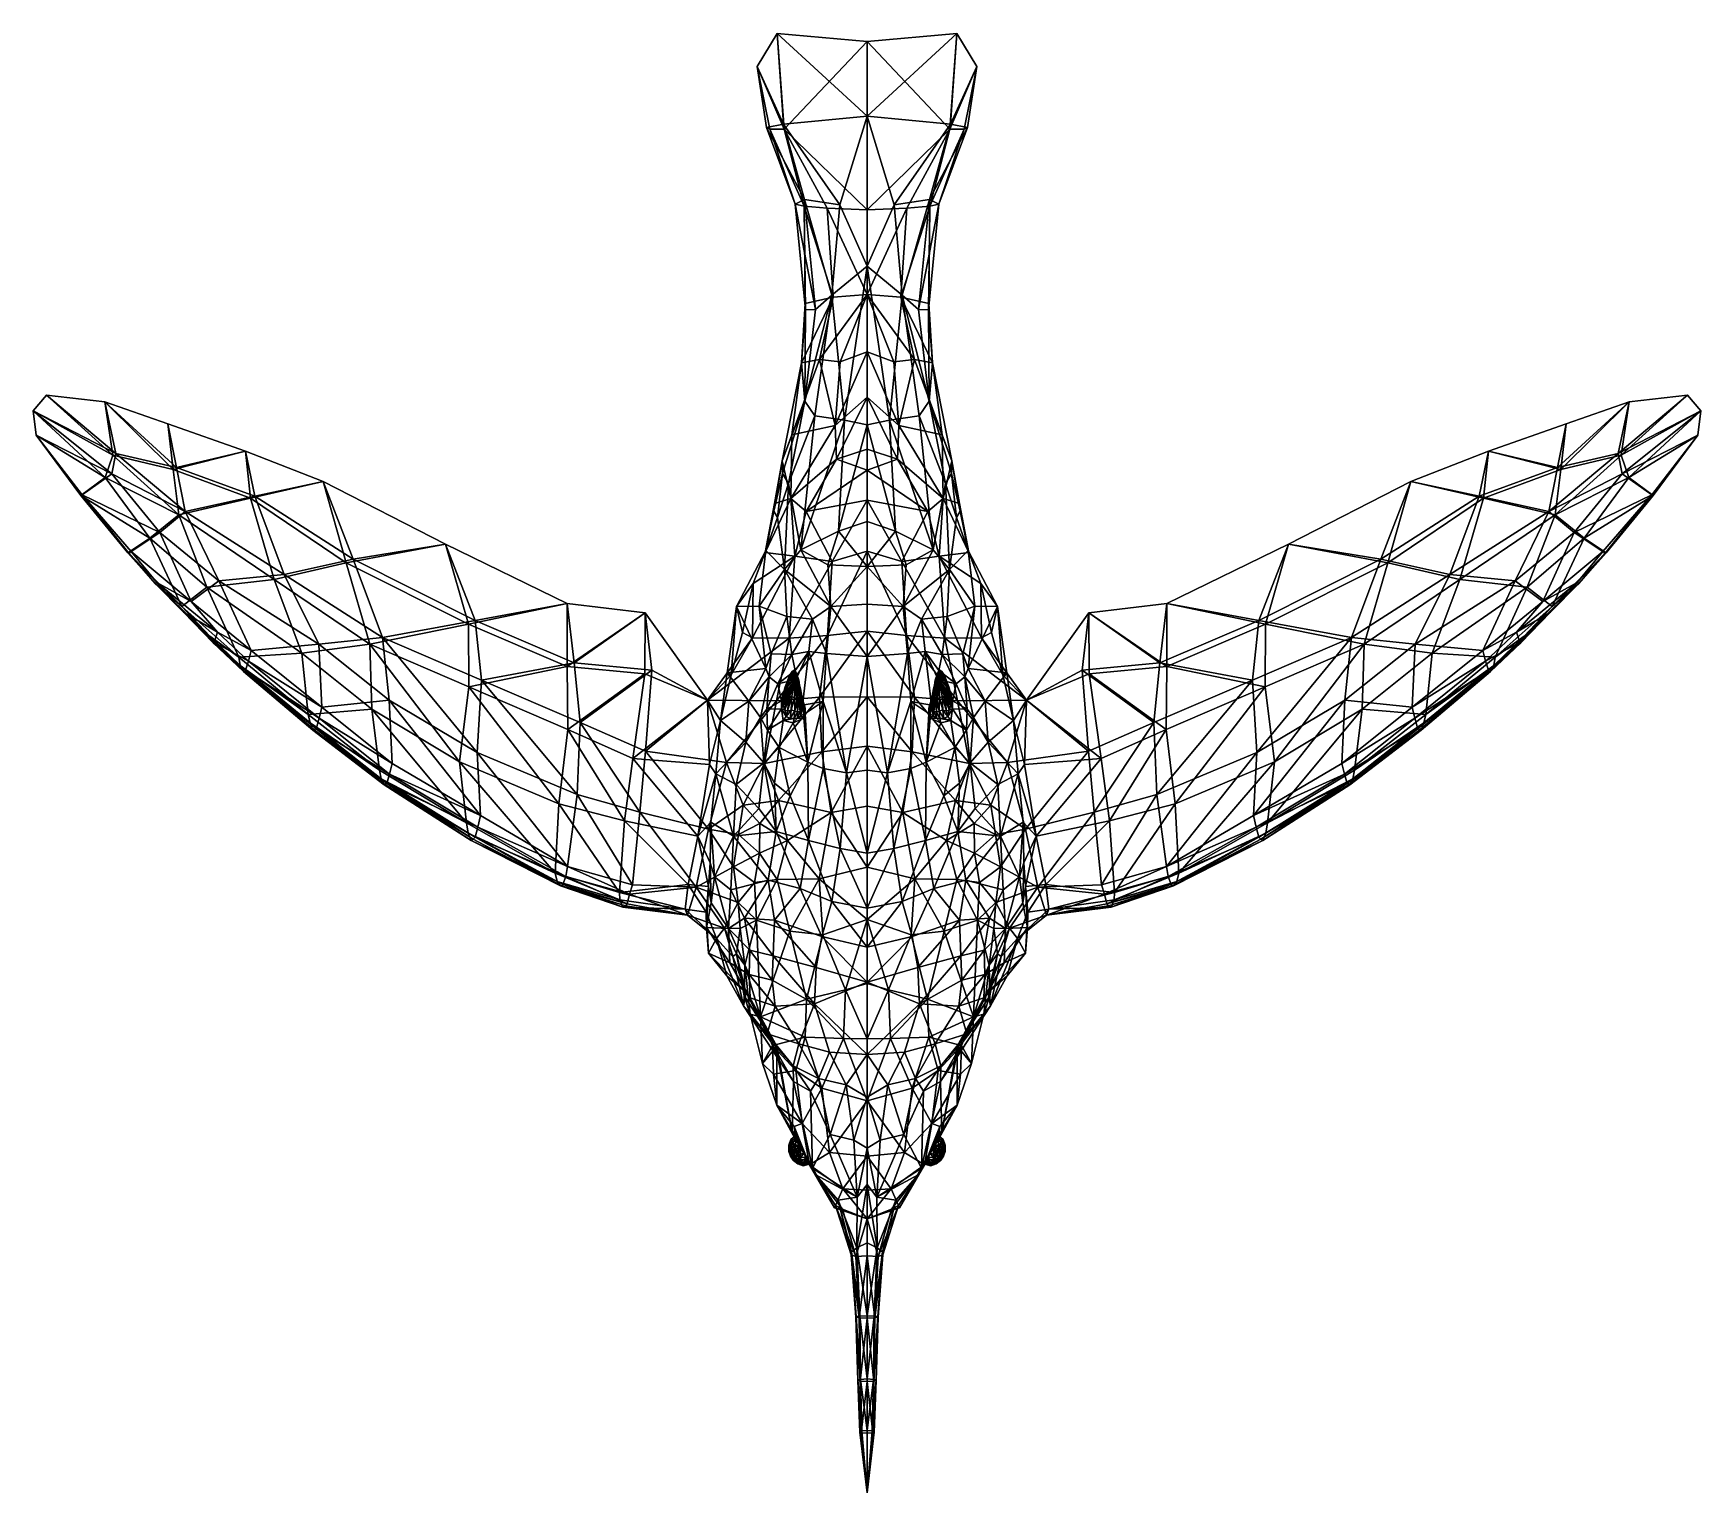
# Model space of a CAD drawing. Extents: x -0.05 to 0.05, y -0.046 to 0.043.
import ezdxf

# ---------------------------------------------------------------- set-up
doc = ezdxf.new("R2010")
doc.units = 0
doc.layers.add('HUMBIRD$LWO', color=1, linetype='CONTINUOUS')

msp = doc.modelspace()

# ---------------------------------------------------------------- linework, layer by layer
at = {"layer": 'HUMBIRD$LWO'}
for points in [[(-0.00501, 0.03687, -0.00429), (-0.00542, 0.04265, -0.00582), (-0.00664, 0.04065, -0.00555)], [(-0.00542, 0.04265, -0.00582), (-0.00504, 0.03716, -0.00595), (-0.00664, 0.04065, -0.00555)], [(-0.00501, 0.03687, -0.00429), (0, 0.04216, -0.00582), (-0.00542, 0.04265, -0.00582)], [(0, 0.03764, -0.00655), (-0.00504, 0.03716, -0.00595), (-0.00542, 0.04265, -0.00582)], [(0, 0.04216, -0.00582), (0, 0.03764, -0.00655), (-0.00542, 0.04265, -0.00582)], [(0, 0.04216, -0.00582), (0.00501, 0.03687, -0.00429), (0.00542, 0.04265, -0.00582)], [(0.00504, 0.03716, -0.00595), (0, 0.03764, -0.00655), (0.00542, 0.04265, -0.00582)], [(0, 0.03764, -0.00655), (0, 0.04216, -0.00582), (0.00542, 0.04265, -0.00582)], [(0.00542, 0.04265, -0.00582), (0.00501, 0.03687, -0.00429), (0.00664, 0.04065, -0.00555)], [(0.00504, 0.03716, -0.00595), (0.00542, 0.04265, -0.00582), (0.00664, 0.04065, -0.00555)], [(0, 0.04216, -0.00582), (-0.00501, 0.03687, -0.00429), (0, 0.03199, -0.00349)], [(0.00501, 0.03687, -0.00429), (0, 0.04216, -0.00582), (0, 0.03199, -0.00349)], [(-0.00664, 0.04065, -0.00555), (-0.00504, 0.03716, -0.00595), (-0.00607, 0.03696, -0.0052)], [(-0.00664, 0.04065, -0.00555), (-0.00588, 0.03687, -0.00462), (-0.00501, 0.03687, -0.00429)], [(-0.00664, 0.04065, -0.00555), (-0.00607, 0.03696, -0.0052), (-0.00588, 0.03687, -0.00462)], [(0.00588, 0.03687, -0.00462), (0.00664, 0.04065, -0.00555), (0.00501, 0.03687, -0.00429)], [(0.00504, 0.03716, -0.00595), (0.00664, 0.04065, -0.00555), (0.00607, 0.03696, -0.0052)], [(0.00607, 0.03696, -0.0052), (0.00664, 0.04065, -0.00555), (0.00588, 0.03687, -0.00462)], [(-0.00504, 0.03716, -0.00595), (0, 0.03764, -0.00655), (-0.00165, 0.0323, -0.00648)], [(0, 0.02859, -0.00689), (-0.00165, 0.0323, -0.00648), (0, 0.03764, -0.00655)], [(0.00165, 0.0323, -0.00648), (0, 0.02859, -0.00689), (0, 0.03764, -0.00655)], [(0, 0.03764, -0.00655), (0.00504, 0.03716, -0.00595), (0.00165, 0.0323, -0.00648)], [(-0.00607, 0.03696, -0.0052), (-0.00504, 0.03716, -0.00595), (-0.00378, 0.03262, -0.00557)], [(-0.00378, 0.03262, -0.00557), (-0.00434, 0.03233, -0.00461), (-0.00607, 0.03696, -0.0052)], [(-0.00588, 0.03687, -0.00462), (-0.00607, 0.03696, -0.0052), (-0.00434, 0.03233, -0.00461)], [(-0.00434, 0.03233, -0.00461), (-0.00379, 0.03222, -0.00383), (-0.00588, 0.03687, -0.00462)], [(-0.00379, 0.03222, -0.00383), (-0.00501, 0.03687, -0.00429), (-0.00588, 0.03687, -0.00462)], [(-0.00504, 0.03716, -0.00595), (-0.00165, 0.0323, -0.00648), (-0.00378, 0.03262, -0.00557)], [(-0.00501, 0.03687, -0.00429), (-0.00379, 0.03222, -0.00383), (-0.0024, 0.03209, -0.00339)], [(-0.00501, 0.03687, -0.00429), (-0.0024, 0.03209, -0.00339), (0, 0.03199, -0.00349)], [(0.0024, 0.03209, -0.00339), (0.00501, 0.03687, -0.00429), (0, 0.03199, -0.00349)], [(0.00165, 0.0323, -0.00648), (0.00504, 0.03716, -0.00595), (0.00378, 0.03262, -0.00557)], [(0.00379, 0.03222, -0.00383), (0.00501, 0.03687, -0.00429), (0.0024, 0.03209, -0.00339)], [(0.00504, 0.03716, -0.00595), (0.00607, 0.03696, -0.0052), (0.00378, 0.03262, -0.00557)], [(0.00434, 0.03233, -0.00461), (0.00378, 0.03262, -0.00557), (0.00607, 0.03696, -0.0052)], [(0.00379, 0.03222, -0.00383), (0.00434, 0.03233, -0.00461), (0.00588, 0.03687, -0.00462)], [(0.00501, 0.03687, -0.00429), (0.00379, 0.03222, -0.00383), (0.00588, 0.03687, -0.00462)], [(0.00607, 0.03696, -0.0052), (0.00588, 0.03687, -0.00462), (0.00434, 0.03233, -0.00461)], [(-0.00434, 0.03233, -0.00461), (-0.00378, 0.03262, -0.00557), (-0.00311, 0.02597, -0.00513)], [(-0.00311, 0.02597, -0.00513), (-0.00372, 0.02595, -0.00408), (-0.00434, 0.03233, -0.00461)], [(-0.00379, 0.03222, -0.00383), (-0.00434, 0.03233, -0.00461), (-0.00372, 0.02595, -0.00408)], [(-0.00165, 0.0323, -0.00648), (-0.00213, 0.02683, -0.00592), (-0.00378, 0.03262, -0.00557)], [(-0.00213, 0.02683, -0.00592), (-0.00311, 0.02597, -0.00513), (-0.00378, 0.03262, -0.00557)], [(-0.00165, 0.0323, -0.00648), (0, 0.02859, -0.00689), (-0.00213, 0.02683, -0.00592)], [(0, 0.02859, -0.00689), (0.00165, 0.0323, -0.00648), (0.00213, 0.02683, -0.00592)], [(0.00213, 0.02683, -0.00592), (0.00165, 0.0323, -0.00648), (0.00378, 0.03262, -0.00557)], [(0.00311, 0.02597, -0.00513), (0.00213, 0.02683, -0.00592), (0.00378, 0.03262, -0.00557)], [(0.00378, 0.03262, -0.00557), (0.00434, 0.03233, -0.00461), (0.00311, 0.02597, -0.00513)], [(0.00372, 0.02595, -0.00408), (0.00311, 0.02597, -0.00513), (0.00434, 0.03233, -0.00461)], [(0.00434, 0.03233, -0.00461), (0.00379, 0.03222, -0.00383), (0.00372, 0.02595, -0.00408)], [(-0.00379, 0.03222, -0.00383), (-0.00372, 0.02595, -0.00408), (-0.00373, 0.02634, -0.00321)], [(-0.00379, 0.03222, -0.00383), (-0.00373, 0.02634, -0.00321), (-0.00204, 0.02672, -0.00265)], [(-0.0024, 0.03209, -0.00339), (-0.00379, 0.03222, -0.00383), (-0.00204, 0.02672, -0.00265)], [(-0.0024, 0.03209, -0.00339), (-0.00204, 0.02672, -0.00265), (0, 0.02687, -0.00252)], [(0, 0.03199, -0.00349), (-0.0024, 0.03209, -0.00339), (0, 0.02687, -0.00252)], [(0.00204, 0.02672, -0.00265), (0.0024, 0.03209, -0.00339), (0, 0.02687, -0.00252)], [(0.0024, 0.03209, -0.00339), (0, 0.03199, -0.00349), (0, 0.02687, -0.00252)], [(0.00373, 0.02634, -0.00321), (0.00379, 0.03222, -0.00383), (0.00204, 0.02672, -0.00265)], [(0.00379, 0.03222, -0.00383), (0.0024, 0.03209, -0.00339), (0.00204, 0.02672, -0.00265)], [(0.00372, 0.02595, -0.00408), (0.00379, 0.03222, -0.00383), (0.00373, 0.02634, -0.00321)], [(-0.00135, 0.01929, -0.00618), (-0.00213, 0.02683, -0.00592), (0, 0.02859, -0.00689)], [(0, 0.01901, -0.00652), (-0.00135, 0.01929, -0.00618), (0, 0.02859, -0.00689)], [(0.00213, 0.02683, -0.00592), (0.00135, 0.01929, -0.00618), (0, 0.02859, -0.00689)], [(0.00135, 0.01929, -0.00618), (0, 0.01901, -0.00652), (0, 0.02859, -0.00689)], [(-0.00204, 0.02672, -0.00265), (-0.00395, 0.02275, -0.00251), (-0.00286, 0.02294, -0.00196)], [(-0.00395, 0.02275, -0.00251), (-0.00204, 0.02672, -0.00265), (-0.00373, 0.02634, -0.00321)], [(-0.00395, 0.02275, -0.00251), (-0.00373, 0.02634, -0.00321), (-0.00372, 0.02595, -0.00408)], [(-0.00213, 0.02683, -0.00592), (-0.00375, 0.02043, -0.00432), (-0.00311, 0.02597, -0.00513)], [(-0.00316, 0.01954, -0.00545), (-0.00375, 0.02043, -0.00432), (-0.00213, 0.02683, -0.00592)], [(-0.00213, 0.02683, -0.00592), (-0.00135, 0.01929, -0.00618), (-0.00316, 0.01954, -0.00545)], [(-0.00286, 0.02294, -0.00196), (-0.00163, 0.0228, -0.00161), (0, 0.02687, -0.00252)], [(-0.00204, 0.02672, -0.00265), (-0.00286, 0.02294, -0.00196), (0, 0.02687, -0.00252)], [(-0.00163, 0.0228, -0.00161), (0, 0.02341, -0.00148), (0, 0.02687, -0.00252)], [(0, 0.02341, -0.00148), (0.00163, 0.0228, -0.00161), (0, 0.02687, -0.00252)], [(0.00163, 0.0228, -0.00161), (0.00286, 0.02294, -0.00196), (0, 0.02687, -0.00252)], [(0.00286, 0.02294, -0.00196), (0.00204, 0.02672, -0.00265), (0, 0.02687, -0.00252)], [(0.00135, 0.01929, -0.00618), (0.00213, 0.02683, -0.00592), (0.00316, 0.01954, -0.00545)], [(0.00395, 0.02275, -0.00251), (0.00204, 0.02672, -0.00265), (0.00286, 0.02294, -0.00196)], [(0.00204, 0.02672, -0.00265), (0.00395, 0.02275, -0.00251), (0.00373, 0.02634, -0.00321)], [(0.00375, 0.02043, -0.00432), (0.00213, 0.02683, -0.00592), (0.00311, 0.02597, -0.00513)], [(0.00375, 0.02043, -0.00432), (0.00316, 0.01954, -0.00545), (0.00213, 0.02683, -0.00592)], [(0.00373, 0.02634, -0.00321), (0.00395, 0.02275, -0.00251), (0.00372, 0.02595, -0.00408)], [(-0.00372, 0.02595, -0.00408), (-0.00375, 0.02043, -0.00432), (-0.00395, 0.02275, -0.00251)], [(-0.00311, 0.02597, -0.00513), (-0.00375, 0.02043, -0.00432), (-0.00372, 0.02595, -0.00408)], [(0.00375, 0.02043, -0.00432), (0.00311, 0.02597, -0.00513), (0.00372, 0.02595, -0.00408)], [(0.00375, 0.02043, -0.00432), (0.00372, 0.02595, -0.00408), (0.00395, 0.02275, -0.00251)], [(-0.00193, 0.01896, -0.00085), (0, 0.02068, -0.00102), (0, 0.02341, -0.00148)], [(-0.00163, 0.0228, -0.00161), (-0.00193, 0.01896, -0.00085), (0, 0.02341, -0.00148)], [(0, 0.02068, -0.00102), (0.00193, 0.01896, -0.00085), (0, 0.02341, -0.00148)], [(0.00193, 0.01896, -0.00085), (0.00163, 0.0228, -0.00161), (0, 0.02341, -0.00148)], [(-0.00395, 0.02275, -0.00251), (-0.00512, 0.01683, -0.00299), (-0.00455, 0.0184, -0.00173)], [(-0.00375, 0.02043, -0.00432), (-0.00512, 0.01683, -0.00299), (-0.00395, 0.02275, -0.00251)], [(-0.00455, 0.0184, -0.00173), (-0.00193, 0.01896, -0.00085), (-0.00286, 0.02294, -0.00196)], [(-0.00395, 0.02275, -0.00251), (-0.00455, 0.0184, -0.00173), (-0.00286, 0.02294, -0.00196)], [(-0.00286, 0.02294, -0.00196), (-0.00193, 0.01896, -0.00085), (-0.00163, 0.0228, -0.00161)], [(0.00193, 0.01896, -0.00085), (0.00286, 0.02294, -0.00196), (0.00163, 0.0228, -0.00161)], [(0.00193, 0.01896, -0.00085), (0.00455, 0.0184, -0.00173), (0.00286, 0.02294, -0.00196)], [(0.00455, 0.0184, -0.00173), (0.00395, 0.02275, -0.00251), (0.00286, 0.02294, -0.00196)], [(0.00512, 0.01683, -0.00299), (0.00375, 0.02043, -0.00432), (0.00395, 0.02275, -0.00251)], [(0.00512, 0.01683, -0.00299), (0.00395, 0.02275, -0.00251), (0.00455, 0.0184, -0.00173)], [(-0.04557, 0.01718, 0.01817), (-0.05037, 0.01984, 0.02077), (-0.04958, 0.02079, 0.01994)], [(-0.05037, 0.01984, 0.02077), (-0.04539, 0.01728, 0.01862), (-0.04958, 0.02079, 0.01994)], [(-0.04604, 0.0204, 0.01773), (-0.04557, 0.01718, 0.01817), (-0.04958, 0.02079, 0.01994)], [(-0.04539, 0.01728, 0.01862), (-0.04604, 0.0204, 0.01773), (-0.04958, 0.02079, 0.01994)], [(-0.04192, 0.01631, 0.01601), (-0.04604, 0.0204, 0.01773), (-0.04225, 0.01906, 0.01567)], [(-0.04192, 0.01631, 0.01601), (-0.04557, 0.01718, 0.01817), (-0.04604, 0.0204, 0.01773)], [(-0.04604, 0.0204, 0.01773), (-0.04171, 0.01642, 0.01651), (-0.04225, 0.01906, 0.01567)], [(-0.04171, 0.01642, 0.01651), (-0.04604, 0.0204, 0.01773), (-0.04539, 0.01728, 0.01862)], [(-0.00375, 0.02043, -0.00432), (-0.0051, 0.01607, -0.00427), (-0.00512, 0.01683, -0.00299)], [(-0.00375, 0.02043, -0.00432), (-0.00475, 0.01546, -0.00564), (-0.0051, 0.01607, -0.00427)], [(-0.00475, 0.01546, -0.00564), (-0.00375, 0.02043, -0.00432), (-0.00316, 0.01954, -0.00545)], [(0, 0.02068, -0.00102), (-0.00193, 0.01896, -0.00085), (-0.00184, 0.01692, -0.00041)], [(-0.00184, 0.01692, -0.00041), (0, 0.01753, -0.00066), (0, 0.02068, -0.00102)], [(0, 0.01753, -0.00066), (0.00184, 0.01692, -0.00041), (0, 0.02068, -0.00102)], [(0.00193, 0.01896, -0.00085), (0, 0.02068, -0.00102), (0.00184, 0.01692, -0.00041)], [(0.00375, 0.02043, -0.00432), (0.00475, 0.01546, -0.00564), (0.00316, 0.01954, -0.00545)], [(0.0051, 0.01607, -0.00427), (0.00375, 0.02043, -0.00432), (0.00512, 0.01683, -0.00299)], [(0.00475, 0.01546, -0.00564), (0.00375, 0.02043, -0.00432), (0.0051, 0.01607, -0.00427)], [(0.04171, 0.01642, 0.01651), (0.04604, 0.0204, 0.01773), (0.04225, 0.01906, 0.01567)], [(0.04604, 0.0204, 0.01773), (0.04171, 0.01642, 0.01651), (0.04539, 0.01728, 0.01862)], [(0.04604, 0.0204, 0.01773), (0.04192, 0.01631, 0.01601), (0.04225, 0.01906, 0.01567)], [(0.04557, 0.01718, 0.01817), (0.04192, 0.01631, 0.01601), (0.04604, 0.0204, 0.01773)], [(0.04604, 0.0204, 0.01773), (0.04539, 0.01728, 0.01862), (0.04958, 0.02079, 0.01994)], [(0.04539, 0.01728, 0.01862), (0.05037, 0.01984, 0.02077), (0.04958, 0.02079, 0.01994)], [(0.04557, 0.01718, 0.01817), (0.04604, 0.0204, 0.01773), (0.04958, 0.02079, 0.01994)], [(0.05037, 0.01984, 0.02077), (0.04557, 0.01718, 0.01817), (0.04958, 0.02079, 0.01994)], [(-0.05037, 0.01984, 0.02077), (-0.04603, 0.01583, 0.01857), (-0.05019, 0.01838, 0.02114)], [(-0.04603, 0.01583, 0.01857), (-0.05037, 0.01984, 0.02077), (-0.04557, 0.01718, 0.01817)], [(-0.04563, 0.01604, 0.01953), (-0.05037, 0.01984, 0.02077), (-0.05019, 0.01838, 0.02114)], [(-0.04563, 0.01604, 0.01953), (-0.04539, 0.01728, 0.01862), (-0.05037, 0.01984, 0.02077)], [(-0.00316, 0.01954, -0.00545), (-0.004, 0.01146, -0.00797), (-0.00475, 0.01546, -0.00564)], [(-0.004, 0.01146, -0.00797), (-0.00316, 0.01954, -0.00545), (-0.00135, 0.01929, -0.00618)], [(-0.00135, 0.01929, -0.00618), (-0.00173, 0.01257, -0.00827), (-0.004, 0.01146, -0.00797)], [(-0.00173, 0.01257, -0.00827), (-0.00135, 0.01929, -0.00618), (0, 0.01901, -0.00652)], [(0.00135, 0.01929, -0.00618), (0.00173, 0.01257, -0.00827), (0, 0.01901, -0.00652)], [(0.00316, 0.01954, -0.00545), (0.004, 0.01146, -0.00797), (0.00135, 0.01929, -0.00618)], [(0.00173, 0.01257, -0.00827), (0.00135, 0.01929, -0.00618), (0.004, 0.01146, -0.00797)], [(0.004, 0.01146, -0.00797), (0.00316, 0.01954, -0.00545), (0.00475, 0.01546, -0.00564)], [(0.04539, 0.01728, 0.01862), (0.04563, 0.01604, 0.01953), (0.05037, 0.01984, 0.02077)], [(0.05037, 0.01984, 0.02077), (0.04603, 0.01583, 0.01857), (0.04557, 0.01718, 0.01817)], [(0.05037, 0.01984, 0.02077), (0.04563, 0.01604, 0.01953), (0.05019, 0.01838, 0.02114)], [(0.04603, 0.01583, 0.01857), (0.05037, 0.01984, 0.02077), (0.05019, 0.01838, 0.02114)], [(-0.04749, 0.01473, 0.02044), (-0.04742, 0.01477, 0.0206), (-0.05019, 0.01838, 0.02114)], [(-0.04603, 0.01583, 0.01857), (-0.04749, 0.01473, 0.02044), (-0.05019, 0.01838, 0.02114)], [(-0.04742, 0.01477, 0.0206), (-0.04563, 0.01604, 0.01953), (-0.05019, 0.01838, 0.02114)], [(-0.03756, 0.01742, 0.01312), (-0.04192, 0.01631, 0.01601), (-0.04225, 0.01906, 0.01567)], [(-0.04171, 0.01642, 0.01651), (-0.03756, 0.01742, 0.01312), (-0.04225, 0.01906, 0.01567)], [(-0.00512, 0.01683, -0.00299), (-0.00461, 0.01456, -0.00115), (-0.00455, 0.0184, -0.00173)], [(-0.00461, 0.01456, -0.00115), (-0.00184, 0.01692, -0.00041), (-0.00193, 0.01896, -0.00085)], [(-0.00455, 0.0184, -0.00173), (-0.00461, 0.01456, -0.00115), (-0.00193, 0.01896, -0.00085)], [(0, 0.01901, -0.00652), (0, 0.01317, -0.00822), (-0.00173, 0.01257, -0.00827)], [(0, 0.01317, -0.00822), (0, 0.01901, -0.00652), (0.00173, 0.01257, -0.00827)], [(0.00184, 0.01692, -0.00041), (0.00461, 0.01456, -0.00115), (0.00193, 0.01896, -0.00085)], [(0.00461, 0.01456, -0.00115), (0.00455, 0.0184, -0.00173), (0.00193, 0.01896, -0.00085)], [(0.00461, 0.01456, -0.00115), (0.00512, 0.01683, -0.00299), (0.00455, 0.0184, -0.00173)], [(0.04192, 0.01631, 0.01601), (0.03756, 0.01742, 0.01312), (0.04225, 0.01906, 0.01567)], [(0.03756, 0.01742, 0.01312), (0.04171, 0.01642, 0.01651), (0.04225, 0.01906, 0.01567)], [(0.04563, 0.01604, 0.01953), (0.04742, 0.01477, 0.0206), (0.05019, 0.01838, 0.02114)], [(0.04749, 0.01473, 0.02044), (0.04603, 0.01583, 0.01857), (0.05019, 0.01838, 0.02114)], [(0.04742, 0.01477, 0.0206), (0.04749, 0.01473, 0.02044), (0.05019, 0.01838, 0.02114)], [(-0.04603, 0.01583, 0.01857), (-0.04557, 0.01718, 0.01817), (-0.04157, 0.01357, 0.01639)], [(-0.04539, 0.01728, 0.01862), (-0.04563, 0.01604, 0.01953), (-0.04119, 0.01377, 0.01731)], [(-0.04557, 0.01718, 0.01817), (-0.04192, 0.01631, 0.01601), (-0.04157, 0.01357, 0.01639)], [(-0.04171, 0.01642, 0.01651), (-0.04539, 0.01728, 0.01862), (-0.04119, 0.01377, 0.01731)], [(-0.03756, 0.01742, 0.01312), (-0.03724, 0.01457, 0.01343), (-0.04192, 0.01631, 0.01601)], [(-0.03756, 0.01742, 0.01312), (-0.04171, 0.01642, 0.01651), (-0.03699, 0.0147, 0.01403)], [(-0.03724, 0.01457, 0.01343), (-0.03756, 0.01742, 0.01312), (-0.03285, 0.01558, 0.01063)], [(-0.03756, 0.01742, 0.01312), (-0.03699, 0.0147, 0.01403), (-0.03285, 0.01558, 0.01063)], [(-0.00184, 0.01692, -0.00041), (0, 0.01627, -0.00004), (0, 0.01753, -0.00066)], [(0, 0.01627, -0.00004), (0.00184, 0.01692, -0.00041), (0, 0.01753, -0.00066)], [(0.03756, 0.01742, 0.01312), (0.03724, 0.01457, 0.01343), (0.03285, 0.01558, 0.01063)], [(0.03699, 0.0147, 0.01403), (0.03756, 0.01742, 0.01312), (0.03285, 0.01558, 0.01063)], [(0.04171, 0.01642, 0.01651), (0.03756, 0.01742, 0.01312), (0.03699, 0.0147, 0.01403)], [(0.03724, 0.01457, 0.01343), (0.03756, 0.01742, 0.01312), (0.04192, 0.01631, 0.01601)], [(0.04539, 0.01728, 0.01862), (0.04171, 0.01642, 0.01651), (0.04119, 0.01377, 0.01731)], [(0.04563, 0.01604, 0.01953), (0.04539, 0.01728, 0.01862), (0.04119, 0.01377, 0.01731)], [(0.04192, 0.01631, 0.01601), (0.04557, 0.01718, 0.01817), (0.04157, 0.01357, 0.01639)], [(0.04557, 0.01718, 0.01817), (0.04603, 0.01583, 0.01857), (0.04157, 0.01357, 0.01639)], [(-0.04192, 0.01631, 0.01601), (-0.03724, 0.01457, 0.01343), (-0.04157, 0.01357, 0.01639)], [(-0.03699, 0.0147, 0.01403), (-0.04171, 0.01642, 0.01651), (-0.04119, 0.01377, 0.01731)], [(-0.00562, 0.01379, -0.0045), (-0.00558, 0.01425, -0.003), (-0.00512, 0.01683, -0.00299)], [(-0.0051, 0.01607, -0.00427), (-0.00562, 0.01379, -0.0045), (-0.00512, 0.01683, -0.00299)], [(-0.00512, 0.01683, -0.00299), (-0.00558, 0.01425, -0.003), (-0.00461, 0.01456, -0.00115)], [(-0.00184, 0.01692, -0.00041), (-0.00461, 0.01456, -0.00115), (-0.00367, 0.01376, 0.00019)], [(0, 0.01627, -0.00004), (-0.00184, 0.01692, -0.00041), (-0.00367, 0.01376, 0.00019)], [(-0.00367, 0.01376, 0.00019), (0, 0.01445, 0.0007), (0, 0.01627, -0.00004)], [(0.00184, 0.01692, -0.00041), (0, 0.01627, -0.00004), (0.00367, 0.01376, 0.00019)], [(0, 0.01445, 0.0007), (0.00367, 0.01376, 0.00019), (0, 0.01627, -0.00004)], [(0.00461, 0.01456, -0.00115), (0.00184, 0.01692, -0.00041), (0.00367, 0.01376, 0.00019)], [(0.00558, 0.01425, -0.003), (0.00512, 0.01683, -0.00299), (0.00461, 0.01456, -0.00115)], [(0.00562, 0.01379, -0.0045), (0.0051, 0.01607, -0.00427), (0.00512, 0.01683, -0.00299)], [(0.00558, 0.01425, -0.003), (0.00562, 0.01379, -0.0045), (0.00512, 0.01683, -0.00299)], [(0.04171, 0.01642, 0.01651), (0.03699, 0.0147, 0.01403), (0.04119, 0.01377, 0.01731)], [(0.03724, 0.01457, 0.01343), (0.04192, 0.01631, 0.01601), (0.04157, 0.01357, 0.01639)], [(-0.04603, 0.01583, 0.01857), (-0.04334, 0.01216, 0.01762), (-0.04749, 0.01473, 0.02044)], [(-0.04563, 0.01604, 0.01953), (-0.04742, 0.01477, 0.0206), (-0.04272, 0.0125, 0.01913)], [(-0.04334, 0.01216, 0.01762), (-0.04603, 0.01583, 0.01857), (-0.04157, 0.01357, 0.01639)], [(-0.04563, 0.01604, 0.01953), (-0.04272, 0.0125, 0.01913), (-0.04119, 0.01377, 0.01731)], [(-0.03146, 0.01066, 0.01062), (-0.03724, 0.01457, 0.01343), (-0.03285, 0.01558, 0.01063)], [(-0.03699, 0.0147, 0.01403), (-0.03104, 0.01088, 0.01163), (-0.03285, 0.01558, 0.01063)], [(-0.02546, 0.01179, 0.00704), (-0.03146, 0.01066, 0.01062), (-0.03285, 0.01558, 0.01063)], [(-0.03104, 0.01088, 0.01163), (-0.02546, 0.01179, 0.00704), (-0.03285, 0.01558, 0.01063)], [(-0.0051, 0.01607, -0.00427), (-0.0054, 0.01341, -0.00566), (-0.00562, 0.01379, -0.0045)], [(-0.0054, 0.01341, -0.00566), (-0.0051, 0.01607, -0.00427), (-0.00475, 0.01546, -0.00564)], [(-0.00475, 0.01546, -0.00564), (-0.00499, 0.01026, -0.00789), (-0.0054, 0.01341, -0.00566)], [(-0.00499, 0.01026, -0.00789), (-0.00475, 0.01546, -0.00564), (-0.004, 0.01146, -0.00797)], [(0.00475, 0.01546, -0.00564), (0.00499, 0.01026, -0.00789), (0.004, 0.01146, -0.00797)], [(0.0051, 0.01607, -0.00427), (0.0054, 0.01341, -0.00566), (0.00475, 0.01546, -0.00564)], [(0.00499, 0.01026, -0.00789), (0.00475, 0.01546, -0.00564), (0.0054, 0.01341, -0.00566)], [(0.0054, 0.01341, -0.00566), (0.0051, 0.01607, -0.00427), (0.00562, 0.01379, -0.0045)], [(0.03146, 0.01066, 0.01062), (0.02546, 0.01179, 0.00704), (0.03285, 0.01558, 0.01063)], [(0.02546, 0.01179, 0.00704), (0.03104, 0.01088, 0.01163), (0.03285, 0.01558, 0.01063)], [(0.03104, 0.01088, 0.01163), (0.03699, 0.0147, 0.01403), (0.03285, 0.01558, 0.01063)], [(0.03724, 0.01457, 0.01343), (0.03146, 0.01066, 0.01062), (0.03285, 0.01558, 0.01063)], [(0.04272, 0.0125, 0.01913), (0.04563, 0.01604, 0.01953), (0.04119, 0.01377, 0.01731)], [(0.04603, 0.01583, 0.01857), (0.04334, 0.01216, 0.01762), (0.04157, 0.01357, 0.01639)], [(0.04742, 0.01477, 0.0206), (0.04563, 0.01604, 0.01953), (0.04272, 0.0125, 0.01913)], [(0.04334, 0.01216, 0.01762), (0.04603, 0.01583, 0.01857), (0.04749, 0.01473, 0.02044)], [(-0.04749, 0.01473, 0.02044), (-0.0446, 0.01125, 0.01978), (-0.04742, 0.01477, 0.0206)], [(-0.0446, 0.01125, 0.01978), (-0.04749, 0.01473, 0.02044), (-0.04465, 0.01126, 0.01949)], [(-0.04749, 0.01473, 0.02044), (-0.04334, 0.01216, 0.01762), (-0.04465, 0.01126, 0.01949)], [(-0.04742, 0.01477, 0.0206), (-0.0446, 0.01125, 0.01978), (-0.04446, 0.01136, 0.01996)], [(-0.04272, 0.0125, 0.01913), (-0.04742, 0.01477, 0.0206), (-0.04446, 0.01136, 0.01996)], [(-0.03724, 0.01457, 0.01343), (-0.03582, 0.00965, 0.01351), (-0.04157, 0.01357, 0.01639)], [(-0.03522, 0.00997, 0.01497), (-0.03699, 0.0147, 0.01403), (-0.04119, 0.01377, 0.01731)], [(-0.03582, 0.00965, 0.01351), (-0.03724, 0.01457, 0.01343), (-0.03146, 0.01066, 0.01062)], [(-0.03522, 0.00997, 0.01497), (-0.03104, 0.01088, 0.01163), (-0.03699, 0.0147, 0.01403)], [(-0.00437, 0.01107, 0.00008), (-0.00461, 0.01456, -0.00115), (-0.00616, 0.0113, -0.0018)], [(-0.00558, 0.01425, -0.003), (-0.00616, 0.0113, -0.0018), (-0.00461, 0.01456, -0.00115)], [(-0.00611, 0.01142, -0.00438), (-0.00616, 0.0113, -0.0018), (-0.00558, 0.01425, -0.003)], [(-0.00562, 0.01379, -0.0045), (-0.00611, 0.01142, -0.00438), (-0.00558, 0.01425, -0.003)], [(-0.00367, 0.01376, 0.00019), (-0.00461, 0.01456, -0.00115), (-0.00437, 0.01107, 0.00008)], [(0, 0.01445, 0.0007), (-0.00367, 0.01376, 0.00019), (-0.00211, 0.01075, 0.00121)], [(-0.00211, 0.01075, 0.00121), (0, 0.01138, 0.00182), (0, 0.01445, 0.0007)], [(0, 0.01138, 0.00182), (0.00211, 0.01075, 0.00121), (0, 0.01445, 0.0007)], [(0.00367, 0.01376, 0.00019), (0, 0.01445, 0.0007), (0.00211, 0.01075, 0.00121)], [(0.00461, 0.01456, -0.00115), (0.00367, 0.01376, 0.00019), (0.00437, 0.01107, 0.00008)], [(0.00461, 0.01456, -0.00115), (0.00437, 0.01107, 0.00008), (0.00616, 0.0113, -0.0018)], [(0.00616, 0.0113, -0.0018), (0.00558, 0.01425, -0.003), (0.00461, 0.01456, -0.00115)], [(0.00616, 0.0113, -0.0018), (0.00611, 0.01142, -0.00438), (0.00558, 0.01425, -0.003)], [(0.00611, 0.01142, -0.00438), (0.00562, 0.01379, -0.0045), (0.00558, 0.01425, -0.003)], [(0.03104, 0.01088, 0.01163), (0.03522, 0.00997, 0.01497), (0.03699, 0.0147, 0.01403)], [(0.03724, 0.01457, 0.01343), (0.03582, 0.00965, 0.01351), (0.03146, 0.01066, 0.01062)], [(0.03699, 0.0147, 0.01403), (0.03522, 0.00997, 0.01497), (0.04119, 0.01377, 0.01731)], [(0.03582, 0.00965, 0.01351), (0.03724, 0.01457, 0.01343), (0.04157, 0.01357, 0.01639)], [(0.04742, 0.01477, 0.0206), (0.04272, 0.0125, 0.01913), (0.04446, 0.01136, 0.01996)], [(0.04334, 0.01216, 0.01762), (0.04749, 0.01473, 0.02044), (0.04465, 0.01126, 0.01949)], [(0.0446, 0.01125, 0.01978), (0.04742, 0.01477, 0.0206), (0.04446, 0.01136, 0.01996)], [(0.0446, 0.01125, 0.01978), (0.04749, 0.01473, 0.02044), (0.04742, 0.01477, 0.0206)], [(0.04749, 0.01473, 0.02044), (0.0446, 0.01125, 0.01978), (0.04465, 0.01126, 0.01949)], [(-0.03989, 0.00919, 0.01614), (-0.04334, 0.01216, 0.01762), (-0.04157, 0.01357, 0.01639)], [(-0.04272, 0.0125, 0.01913), (-0.03916, 0.00958, 0.01792), (-0.04119, 0.01377, 0.01731)], [(-0.03582, 0.00965, 0.01351), (-0.03989, 0.00919, 0.01614), (-0.04157, 0.01357, 0.01639)], [(-0.03916, 0.00958, 0.01792), (-0.03522, 0.00997, 0.01497), (-0.04119, 0.01377, 0.01731)], [(-0.00562, 0.01379, -0.0045), (-0.00612, 0.01141, -0.006), (-0.00611, 0.01142, -0.00438)], [(-0.00612, 0.01141, -0.006), (-0.00562, 0.01379, -0.0045), (-0.0054, 0.01341, -0.00566)], [(-0.0054, 0.01341, -0.00566), (-0.00499, 0.01026, -0.00789), (-0.00612, 0.01141, -0.006)], [(-0.00437, 0.01107, 0.00008), (-0.00211, 0.01075, 0.00121), (-0.00367, 0.01376, 0.00019)], [(0, 0.01045, -0.00952), (-0.00173, 0.01257, -0.00827), (0, 0.01317, -0.00822)], [(0.00173, 0.01257, -0.00827), (0, 0.01045, -0.00952), (0, 0.01317, -0.00822)], [(0.00211, 0.01075, 0.00121), (0.00437, 0.01107, 0.00008), (0.00367, 0.01376, 0.00019)], [(0.00499, 0.01026, -0.00789), (0.0054, 0.01341, -0.00566), (0.00612, 0.01141, -0.006)], [(0.00562, 0.01379, -0.0045), (0.00612, 0.01141, -0.006), (0.0054, 0.01341, -0.00566)], [(0.00612, 0.01141, -0.006), (0.00562, 0.01379, -0.0045), (0.00611, 0.01142, -0.00438)], [(0.03522, 0.00997, 0.01497), (0.03916, 0.00958, 0.01792), (0.04119, 0.01377, 0.01731)], [(0.03989, 0.00919, 0.01614), (0.03582, 0.00965, 0.01351), (0.04157, 0.01357, 0.01639)], [(0.03916, 0.00958, 0.01792), (0.04272, 0.0125, 0.01913), (0.04119, 0.01377, 0.01731)], [(0.04334, 0.01216, 0.01762), (0.03989, 0.00919, 0.01614), (0.04157, 0.01357, 0.01639)], [(-0.04334, 0.01216, 0.01762), (-0.04139, 0.00803, 0.01779), (-0.04465, 0.01126, 0.01949)], [(-0.04083, 0.00833, 0.01916), (-0.04272, 0.0125, 0.01913), (-0.04446, 0.01136, 0.01996)], [(-0.04139, 0.00803, 0.01779), (-0.04334, 0.01216, 0.01762), (-0.03989, 0.00919, 0.01614)], [(-0.04083, 0.00833, 0.01916), (-0.03916, 0.00958, 0.01792), (-0.04272, 0.0125, 0.01913)], [(-0.00236, 0.01054, -0.00913), (-0.004, 0.01146, -0.00797), (-0.00173, 0.01257, -0.00827)], [(-0.00173, 0.01257, -0.00827), (0, 0.01045, -0.00952), (-0.00236, 0.01054, -0.00913)], [(0, 0.01045, -0.00952), (0.00173, 0.01257, -0.00827), (0.00236, 0.01054, -0.00913)], [(0.004, 0.01146, -0.00797), (0.00236, 0.01054, -0.00913), (0.00173, 0.01257, -0.00827)], [(0.03916, 0.00958, 0.01792), (0.04083, 0.00833, 0.01916), (0.04272, 0.0125, 0.01913)], [(0.04334, 0.01216, 0.01762), (0.04139, 0.00803, 0.01779), (0.03989, 0.00919, 0.01614)], [(0.04272, 0.0125, 0.01913), (0.04083, 0.00833, 0.01916), (0.04446, 0.01136, 0.01996)], [(0.04139, 0.00803, 0.01779), (0.04334, 0.01216, 0.01762), (0.04465, 0.01126, 0.01949)], [(-0.043, 0.00942, 0.01921), (-0.0446, 0.01125, 0.01978), (-0.04465, 0.01126, 0.01949)], [(-0.04139, 0.00803, 0.01779), (-0.043, 0.00942, 0.01921), (-0.04465, 0.01126, 0.01949)], [(-0.0446, 0.01125, 0.01978), (-0.0429, 0.00947, 0.01944), (-0.04446, 0.01136, 0.01996)], [(-0.043, 0.00942, 0.01921), (-0.0429, 0.00947, 0.01944), (-0.0446, 0.01125, 0.01978)], [(-0.0429, 0.00947, 0.01944), (-0.04083, 0.00833, 0.01916), (-0.04446, 0.01136, 0.01996)], [(-0.02546, 0.01179, 0.00704), (-0.02408, 0.00697, 0.007), (-0.03146, 0.01066, 0.01062)], [(-0.02546, 0.01179, 0.00704), (-0.03104, 0.01088, 0.01163), (-0.02367, 0.00719, 0.00801)], [(-0.02408, 0.00697, 0.007), (-0.02546, 0.01179, 0.00704), (-0.01811, 0.0082, 0.00335)], [(-0.02546, 0.01179, 0.00704), (-0.02367, 0.00719, 0.00801), (-0.01811, 0.0082, 0.00335)], [(-0.00611, 0.01142, -0.00438), (-0.00789, 0.00802, -0.00591), (-0.00687, 0.00941, -0.00287)], [(-0.00789, 0.00802, -0.00591), (-0.00611, 0.01142, -0.00438), (-0.00612, 0.01141, -0.006)], [(-0.00651, 0.00804, -0.00752), (-0.00789, 0.00802, -0.00591), (-0.00612, 0.01141, -0.006)], [(-0.00687, 0.00941, -0.00287), (-0.00616, 0.0113, -0.0018), (-0.00611, 0.01142, -0.00438)], [(-0.00616, 0.0113, -0.0018), (-0.00687, 0.00941, -0.00287), (-0.00437, 0.01107, 0.00008)], [(-0.00612, 0.01141, -0.006), (-0.00499, 0.01026, -0.00789), (-0.00651, 0.00804, -0.00752)], [(-0.004, 0.01146, -0.00797), (-0.00218, 0.00803, -0.01053), (-0.00499, 0.01026, -0.00789)], [(-0.004, 0.01146, -0.00797), (-0.00236, 0.01054, -0.00913), (-0.00218, 0.00803, -0.01053)], [(-0.00238, 0.00628, 0.00296), (0, 0.00653, 0.00325), (0, 0.01138, 0.00182)], [(0, 0.01138, 0.00182), (-0.00211, 0.01075, 0.00121), (-0.00238, 0.00628, 0.00296)], [(0, 0.00653, 0.00325), (0.00238, 0.00628, 0.00296), (0, 0.01138, 0.00182)], [(0.00211, 0.01075, 0.00121), (0, 0.01138, 0.00182), (0.00238, 0.00628, 0.00296)], [(0.00218, 0.00803, -0.01053), (0.004, 0.01146, -0.00797), (0.00499, 0.01026, -0.00789)], [(0.00236, 0.01054, -0.00913), (0.004, 0.01146, -0.00797), (0.00218, 0.00803, -0.01053)], [(0.00687, 0.00941, -0.00287), (0.00616, 0.0113, -0.0018), (0.00437, 0.01107, 0.00008)], [(0.00499, 0.01026, -0.00789), (0.00612, 0.01141, -0.006), (0.00651, 0.00804, -0.00752)], [(0.00616, 0.0113, -0.0018), (0.00687, 0.00941, -0.00287), (0.00611, 0.01142, -0.00438)], [(0.00789, 0.00802, -0.00591), (0.00611, 0.01142, -0.00438), (0.00687, 0.00941, -0.00287)], [(0.00611, 0.01142, -0.00438), (0.00789, 0.00802, -0.00591), (0.00612, 0.01141, -0.006)], [(0.00789, 0.00802, -0.00591), (0.00651, 0.00804, -0.00752), (0.00612, 0.01141, -0.006)], [(0.02546, 0.01179, 0.00704), (0.02408, 0.00697, 0.007), (0.01811, 0.0082, 0.00335)], [(0.02367, 0.00719, 0.00801), (0.02546, 0.01179, 0.00704), (0.01811, 0.0082, 0.00335)], [(0.03104, 0.01088, 0.01163), (0.02546, 0.01179, 0.00704), (0.02367, 0.00719, 0.00801)], [(0.02408, 0.00697, 0.007), (0.02546, 0.01179, 0.00704), (0.03146, 0.01066, 0.01062)], [(0.04083, 0.00833, 0.01916), (0.0429, 0.00947, 0.01944), (0.04446, 0.01136, 0.01996)], [(0.043, 0.00942, 0.01921), (0.04139, 0.00803, 0.01779), (0.04465, 0.01126, 0.01949)], [(0.0429, 0.00947, 0.01944), (0.0446, 0.01125, 0.01978), (0.04446, 0.01136, 0.01996)], [(0.0429, 0.00947, 0.01944), (0.043, 0.00942, 0.01921), (0.0446, 0.01125, 0.01978)], [(0.0446, 0.01125, 0.01978), (0.043, 0.00942, 0.01921), (0.04465, 0.01126, 0.01949)], [(-0.03582, 0.00965, 0.01351), (-0.03146, 0.01066, 0.01062), (-0.03003, 0.00575, 0.01072)], [(-0.03104, 0.01088, 0.01163), (-0.03522, 0.00997, 0.01497), (-0.02928, 0.00615, 0.01255)], [(-0.03146, 0.01066, 0.01062), (-0.02408, 0.00697, 0.007), (-0.03003, 0.00575, 0.01072)], [(-0.02367, 0.00719, 0.00801), (-0.03104, 0.01088, 0.01163), (-0.02928, 0.00615, 0.01255)], [(-0.00687, 0.00941, -0.00287), (-0.00692, 0.00613, -0.00136), (-0.00437, 0.01107, 0.00008)], [(-0.00437, 0.01107, 0.00008), (-0.00692, 0.00613, -0.00136), (-0.0047, 0.00611, 0.00169)], [(-0.00499, 0.01026, -0.00789), (-0.00484, 0.00742, -0.00923), (-0.00651, 0.00804, -0.00752)], [(-0.00329, 0.00726, -0.01039), (-0.00484, 0.00742, -0.00923), (-0.00499, 0.01026, -0.00789)], [(-0.00218, 0.00803, -0.01053), (-0.00329, 0.00726, -0.01039), (-0.00499, 0.01026, -0.00789)], [(-0.00211, 0.01075, 0.00121), (-0.00437, 0.01107, 0.00008), (-0.0047, 0.00611, 0.00169)], [(-0.0047, 0.00611, 0.00169), (-0.00238, 0.00628, 0.00296), (-0.00211, 0.01075, 0.00121)], [(-0.00218, 0.00803, -0.01053), (-0.00236, 0.01054, -0.00913), (0, 0.01045, -0.00952)], [(0, 0.01045, -0.00952), (0, 0.00817, -0.01074), (-0.00218, 0.00803, -0.01053)], [(0.00236, 0.01054, -0.00913), (0.00218, 0.00803, -0.01053), (0, 0.01045, -0.00952)], [(0, 0.00817, -0.01074), (0, 0.01045, -0.00952), (0.00218, 0.00803, -0.01053)], [(0.00437, 0.01107, 0.00008), (0.00211, 0.01075, 0.00121), (0.0047, 0.00611, 0.00169)], [(0.00238, 0.00628, 0.00296), (0.0047, 0.00611, 0.00169), (0.00211, 0.01075, 0.00121)], [(0.00329, 0.00726, -0.01039), (0.00218, 0.00803, -0.01053), (0.00499, 0.01026, -0.00789)], [(0.00484, 0.00742, -0.00923), (0.00329, 0.00726, -0.01039), (0.00499, 0.01026, -0.00789)], [(0.00692, 0.00613, -0.00136), (0.00687, 0.00941, -0.00287), (0.00437, 0.01107, 0.00008)], [(0.00692, 0.00613, -0.00136), (0.00437, 0.01107, 0.00008), (0.0047, 0.00611, 0.00169)], [(0.00484, 0.00742, -0.00923), (0.00499, 0.01026, -0.00789), (0.00651, 0.00804, -0.00752)], [(0.03104, 0.01088, 0.01163), (0.02367, 0.00719, 0.00801), (0.02928, 0.00615, 0.01255)], [(0.02408, 0.00697, 0.007), (0.03146, 0.01066, 0.01062), (0.03003, 0.00575, 0.01072)], [(0.03522, 0.00997, 0.01497), (0.03104, 0.01088, 0.01163), (0.02928, 0.00615, 0.01255)], [(0.03146, 0.01066, 0.01062), (0.03582, 0.00965, 0.01351), (0.03003, 0.00575, 0.01072)], [(-0.0429, 0.00947, 0.01944), (-0.043, 0.00942, 0.01921), (-0.04129, 0.00768, 0.01883)], [(-0.043, 0.00942, 0.01921), (-0.0397, 0.00623, 0.01748), (-0.04129, 0.00768, 0.01883)], [(-0.04139, 0.00803, 0.01779), (-0.0397, 0.00623, 0.01748), (-0.043, 0.00942, 0.01921)], [(-0.03925, 0.00647, 0.01857), (-0.0429, 0.00947, 0.01944), (-0.04129, 0.00768, 0.01883)], [(-0.0429, 0.00947, 0.01944), (-0.03925, 0.00647, 0.01857), (-0.04083, 0.00833, 0.01916)], [(-0.04139, 0.00803, 0.01779), (-0.03989, 0.00919, 0.01614), (-0.03796, 0.00497, 0.01621)], [(-0.03916, 0.00958, 0.01792), (-0.04083, 0.00833, 0.01916), (-0.03721, 0.00537, 0.01805)], [(-0.03582, 0.00965, 0.01351), (-0.03414, 0.0052, 0.01317), (-0.03989, 0.00919, 0.01614)], [(-0.03989, 0.00919, 0.01614), (-0.03414, 0.0052, 0.01317), (-0.03796, 0.00497, 0.01621)], [(-0.03522, 0.00997, 0.01497), (-0.03916, 0.00958, 0.01792), (-0.03312, 0.00575, 0.01566)], [(-0.03312, 0.00575, 0.01566), (-0.03916, 0.00958, 0.01792), (-0.03721, 0.00537, 0.01805)], [(-0.03414, 0.0052, 0.01317), (-0.03582, 0.00965, 0.01351), (-0.03003, 0.00575, 0.01072)], [(-0.03522, 0.00997, 0.01497), (-0.03312, 0.00575, 0.01566), (-0.02928, 0.00615, 0.01255)], [(-0.00789, 0.00802, -0.00591), (-0.00753, 0.00646, -0.00382), (-0.00687, 0.00941, -0.00287)], [(-0.00687, 0.00941, -0.00287), (-0.00753, 0.00646, -0.00382), (-0.00692, 0.00613, -0.00136)], [(0.00753, 0.00646, -0.00382), (0.00687, 0.00941, -0.00287), (0.00692, 0.00613, -0.00136)], [(0.00753, 0.00646, -0.00382), (0.00789, 0.00802, -0.00591), (0.00687, 0.00941, -0.00287)], [(0.03312, 0.00575, 0.01566), (0.03522, 0.00997, 0.01497), (0.02928, 0.00615, 0.01255)], [(0.03582, 0.00965, 0.01351), (0.03414, 0.0052, 0.01317), (0.03003, 0.00575, 0.01072)], [(0.03916, 0.00958, 0.01792), (0.03522, 0.00997, 0.01497), (0.03312, 0.00575, 0.01566)], [(0.03916, 0.00958, 0.01792), (0.03312, 0.00575, 0.01566), (0.03721, 0.00537, 0.01805)], [(0.03414, 0.0052, 0.01317), (0.03582, 0.00965, 0.01351), (0.03989, 0.00919, 0.01614)], [(0.03414, 0.0052, 0.01317), (0.03989, 0.00919, 0.01614), (0.03796, 0.00497, 0.01621)], [(0.04083, 0.00833, 0.01916), (0.03916, 0.00958, 0.01792), (0.03721, 0.00537, 0.01805)], [(0.03989, 0.00919, 0.01614), (0.04139, 0.00803, 0.01779), (0.03796, 0.00497, 0.01621)], [(0.0429, 0.00947, 0.01944), (0.03925, 0.00647, 0.01857), (0.04129, 0.00768, 0.01883)], [(0.03925, 0.00647, 0.01857), (0.0429, 0.00947, 0.01944), (0.04083, 0.00833, 0.01916)], [(0.0397, 0.00623, 0.01748), (0.043, 0.00942, 0.01921), (0.04129, 0.00768, 0.01883)], [(0.0397, 0.00623, 0.01748), (0.04139, 0.00803, 0.01779), (0.043, 0.00942, 0.01921)], [(0.043, 0.00942, 0.01921), (0.0429, 0.00947, 0.01944), (0.04129, 0.00768, 0.01883)], [(-0.04083, 0.00833, 0.01916), (-0.03925, 0.00647, 0.01857), (-0.03721, 0.00537, 0.01805)], [(-0.01812, 0.0044, 0.00387), (-0.02408, 0.00697, 0.007), (-0.01811, 0.0082, 0.00335)], [(-0.02367, 0.00719, 0.00801), (-0.01769, 0.00462, 0.00491), (-0.01811, 0.0082, 0.00335)], [(-0.01341, 0.00764, 0.00029), (-0.01812, 0.0044, 0.00387), (-0.01811, 0.0082, 0.00335)], [(-0.01769, 0.00462, 0.00491), (-0.01341, 0.00764, 0.00029), (-0.01811, 0.0082, 0.00335)], [(0, 0.00817, -0.01074), (0, 0.005, -0.01219), (-0.00218, 0.00803, -0.01053)], [(0, 0.005, -0.01219), (0, 0.00817, -0.01074), (0.00218, 0.00803, -0.01053)], [(0.01812, 0.0044, 0.00387), (0.01341, 0.00764, 0.00029), (0.01811, 0.0082, 0.00335)], [(0.01341, 0.00764, 0.00029), (0.01769, 0.00462, 0.00491), (0.01811, 0.0082, 0.00335)], [(0.01769, 0.00462, 0.00491), (0.02367, 0.00719, 0.00801), (0.01811, 0.0082, 0.00335)], [(0.02408, 0.00697, 0.007), (0.01812, 0.0044, 0.00387), (0.01811, 0.0082, 0.00335)], [(0.03925, 0.00647, 0.01857), (0.04083, 0.00833, 0.01916), (0.03721, 0.00537, 0.01805)], [(-0.0397, 0.00623, 0.01748), (-0.04139, 0.00803, 0.01779), (-0.03796, 0.00497, 0.01621)], [(-0.03944, 0.00588, 0.01825), (-0.03925, 0.00647, 0.01857), (-0.04129, 0.00768, 0.01883)], [(-0.0397, 0.00623, 0.01748), (-0.03951, 0.00584, 0.01808), (-0.04129, 0.00768, 0.01883)], [(-0.03951, 0.00584, 0.01808), (-0.03944, 0.00588, 0.01825), (-0.04129, 0.00768, 0.01883)], [(-0.0233, 0.00358, 0.00946), (-0.02367, 0.00719, 0.00801), (-0.02928, 0.00615, 0.01255)], [(-0.0233, 0.00358, 0.00946), (-0.01769, 0.00462, 0.00491), (-0.02367, 0.00719, 0.00801)], [(-0.01341, 0.00764, 0.00029), (-0.01343, 0.00397, 0.0008), (-0.01812, 0.0044, 0.00387)], [(-0.01341, 0.00764, 0.00029), (-0.01769, 0.00462, 0.00491), (-0.01301, 0.00419, 0.00182)], [(-0.01343, 0.00397, 0.0008), (-0.01341, 0.00764, 0.00029), (-0.00963, 0.00236, 0.00082)], [(-0.01341, 0.00764, 0.00029), (-0.01301, 0.00419, 0.00182), (-0.00963, 0.00236, 0.00082)], [(-0.00789, 0.00802, -0.00591), (-0.00844, 0.00402, -0.00663), (-0.0082, 0.00389, -0.00415)], [(-0.00611, 0.00428, -0.0087), (-0.00844, 0.00402, -0.00663), (-0.00789, 0.00802, -0.00591)], [(-0.00789, 0.00802, -0.00591), (-0.0082, 0.00389, -0.00415), (-0.00753, 0.00646, -0.00382)], [(-0.00651, 0.00804, -0.00752), (-0.00611, 0.00428, -0.0087), (-0.00789, 0.00802, -0.00591)], [(-0.0058, 0.00516, -0.00997), (-0.00651, 0.00804, -0.00752), (-0.00484, 0.00742, -0.00923)], [(-0.00651, 0.00804, -0.00752), (-0.0058, 0.00516, -0.00997), (-0.00611, 0.00428, -0.0087)], [(-0.0058, 0.00516, -0.00997), (-0.00484, 0.00742, -0.00923), (-0.00454, 0.00513, -0.01102)], [(-0.00329, 0.00726, -0.01039), (-0.00454, 0.00513, -0.01102), (-0.00484, 0.00742, -0.00923)], [(-0.00351, 0.0053, -0.01152), (-0.00454, 0.00513, -0.01102), (-0.00329, 0.00726, -0.01039)], [(-0.00244, 0.00519, -0.01182), (-0.00351, 0.0053, -0.01152), (-0.00329, 0.00726, -0.01039)], [(-0.00218, 0.00803, -0.01053), (-0.00244, 0.00519, -0.01182), (-0.00329, 0.00726, -0.01039)], [(0, 0.005, -0.01219), (-0.00244, 0.00519, -0.01182), (-0.00218, 0.00803, -0.01053)], [(0.00244, 0.00519, -0.01182), (0, 0.005, -0.01219), (0.00218, 0.00803, -0.01053)], [(0.00244, 0.00519, -0.01182), (0.00218, 0.00803, -0.01053), (0.00329, 0.00726, -0.01039)], [(0.00351, 0.0053, -0.01152), (0.00244, 0.00519, -0.01182), (0.00329, 0.00726, -0.01039)], [(0.00454, 0.00513, -0.01102), (0.00329, 0.00726, -0.01039), (0.00484, 0.00742, -0.00923)], [(0.00454, 0.00513, -0.01102), (0.00351, 0.0053, -0.01152), (0.00329, 0.00726, -0.01039)], [(0.00484, 0.00742, -0.00923), (0.0058, 0.00516, -0.00997), (0.00454, 0.00513, -0.01102)], [(0.00651, 0.00804, -0.00752), (0.0058, 0.00516, -0.00997), (0.00484, 0.00742, -0.00923)], [(0.0058, 0.00516, -0.00997), (0.00651, 0.00804, -0.00752), (0.00611, 0.00428, -0.0087)], [(0.00611, 0.00428, -0.0087), (0.00651, 0.00804, -0.00752), (0.00789, 0.00802, -0.00591)], [(0.00844, 0.00402, -0.00663), (0.00611, 0.00428, -0.0087), (0.00789, 0.00802, -0.00591)], [(0.0082, 0.00389, -0.00415), (0.00789, 0.00802, -0.00591), (0.00753, 0.00646, -0.00382)], [(0.00844, 0.00402, -0.00663), (0.00789, 0.00802, -0.00591), (0.0082, 0.00389, -0.00415)], [(0.01341, 0.00764, 0.00029), (0.01343, 0.00397, 0.0008), (0.00963, 0.00236, 0.00082)], [(0.01301, 0.00419, 0.00182), (0.01341, 0.00764, 0.00029), (0.00963, 0.00236, 0.00082)], [(0.01769, 0.00462, 0.00491), (0.01341, 0.00764, 0.00029), (0.01301, 0.00419, 0.00182)], [(0.01343, 0.00397, 0.0008), (0.01341, 0.00764, 0.00029), (0.01812, 0.0044, 0.00387)], [(0.01769, 0.00462, 0.00491), (0.0233, 0.00358, 0.00946), (0.02367, 0.00719, 0.00801)], [(0.02367, 0.00719, 0.00801), (0.0233, 0.00358, 0.00946), (0.02928, 0.00615, 0.01255)], [(0.04139, 0.00803, 0.01779), (0.0397, 0.00623, 0.01748), (0.03796, 0.00497, 0.01621)], [(0.03925, 0.00647, 0.01857), (0.03944, 0.00588, 0.01825), (0.04129, 0.00768, 0.01883)], [(0.03944, 0.00588, 0.01825), (0.03951, 0.00584, 0.01808), (0.04129, 0.00768, 0.01883)], [(0.03951, 0.00584, 0.01808), (0.0397, 0.00623, 0.01748), (0.04129, 0.00768, 0.01883)], [(-0.03787, 0.00447, 0.01669), (-0.0397, 0.00623, 0.01748), (-0.03796, 0.00497, 0.01621)], [(-0.03951, 0.00584, 0.01808), (-0.0397, 0.00623, 0.01748), (-0.03787, 0.00447, 0.01669)], [(-0.03944, 0.00588, 0.01825), (-0.03736, 0.00473, 0.01795), (-0.03925, 0.00647, 0.01857)], [(-0.03925, 0.00647, 0.01857), (-0.03736, 0.00473, 0.01795), (-0.03721, 0.00537, 0.01805)], [(-0.03312, 0.00575, 0.01566), (-0.02887, 0.00237, 0.01404), (-0.02928, 0.00615, 0.01255)], [(-0.02408, 0.00697, 0.007), (-0.02405, 0.00318, 0.00763), (-0.03003, 0.00575, 0.01072)], [(-0.02355, -0.0008, 0.01165), (-0.0233, 0.00358, 0.00946), (-0.02928, 0.00615, 0.01255)], [(-0.02887, 0.00237, 0.01404), (-0.02355, -0.0008, 0.01165), (-0.02928, 0.00615, 0.01255)], [(-0.02405, 0.00318, 0.00763), (-0.02408, 0.00697, 0.007), (-0.01812, 0.0044, 0.00387)], [(-0.00692, 0.00613, -0.00136), (-0.0082, 0.00389, -0.00415), (-0.00963, 0.00236, 0.00082)], [(-0.00692, 0.00613, -0.00136), (-0.00963, 0.00236, 0.00082), (-0.0047, 0.00611, 0.00169)], [(-0.0047, 0.00611, 0.00169), (-0.00963, 0.00236, 0.00082), (-0.00547, 0.00233, 0.00323)], [(-0.00753, 0.00646, -0.00382), (-0.0082, 0.00389, -0.00415), (-0.00692, 0.00613, -0.00136)], [(-0.00547, 0.00233, 0.00323), (-0.00286, 0.00255, 0.00428), (-0.00238, 0.00628, 0.00296)], [(-0.0047, 0.00611, 0.00169), (-0.00547, 0.00233, 0.00323), (-0.00238, 0.00628, 0.00296)], [(-0.00286, 0.00255, 0.00428), (0, 0.00257, 0.00487), (0, 0.00653, 0.00325)], [(0, 0.00653, 0.00325), (-0.00238, 0.00628, 0.00296), (-0.00286, 0.00255, 0.00428)], [(0, 0.00257, 0.00487), (0.00286, 0.00255, 0.00428), (0, 0.00653, 0.00325)], [(0.00238, 0.00628, 0.00296), (0, 0.00653, 0.00325), (0.00286, 0.00255, 0.00428)], [(0.00286, 0.00255, 0.00428), (0.00547, 0.00233, 0.00323), (0.00238, 0.00628, 0.00296)], [(0.00547, 0.00233, 0.00323), (0.0047, 0.00611, 0.00169), (0.00238, 0.00628, 0.00296)], [(0.00963, 0.00236, 0.00082), (0.00692, 0.00613, -0.00136), (0.0047, 0.00611, 0.00169)], [(0.00963, 0.00236, 0.00082), (0.0047, 0.00611, 0.00169), (0.00547, 0.00233, 0.00323)], [(0.0082, 0.00389, -0.00415), (0.00753, 0.00646, -0.00382), (0.00692, 0.00613, -0.00136)], [(0.0082, 0.00389, -0.00415), (0.00692, 0.00613, -0.00136), (0.00963, 0.00236, 0.00082)], [(0.02408, 0.00697, 0.007), (0.02405, 0.00318, 0.00763), (0.01812, 0.0044, 0.00387)], [(0.0233, 0.00358, 0.00946), (0.02355, -0.0008, 0.01165), (0.02928, 0.00615, 0.01255)], [(0.02355, -0.0008, 0.01165), (0.02887, 0.00237, 0.01404), (0.02928, 0.00615, 0.01255)], [(0.02405, 0.00318, 0.00763), (0.02408, 0.00697, 0.007), (0.03003, 0.00575, 0.01072)], [(0.02887, 0.00237, 0.01404), (0.03312, 0.00575, 0.01566), (0.02928, 0.00615, 0.01255)], [(0.03736, 0.00473, 0.01795), (0.03925, 0.00647, 0.01857), (0.03721, 0.00537, 0.01805)], [(0.03736, 0.00473, 0.01795), (0.03944, 0.00588, 0.01825), (0.03925, 0.00647, 0.01857)], [(0.0397, 0.00623, 0.01748), (0.03787, 0.00447, 0.01669), (0.03796, 0.00497, 0.01621)], [(0.0397, 0.00623, 0.01748), (0.03951, 0.00584, 0.01808), (0.03787, 0.00447, 0.01669)], [(-0.03951, 0.00584, 0.01808), (-0.03762, 0.00412, 0.01745), (-0.03944, 0.00588, 0.01825)], [(-0.03951, 0.00584, 0.01808), (-0.03787, 0.00447, 0.01669), (-0.03768, 0.00411, 0.01725)], [(-0.03762, 0.00412, 0.01745), (-0.03951, 0.00584, 0.01808), (-0.03768, 0.00411, 0.01725)], [(-0.03736, 0.00473, 0.01795), (-0.03944, 0.00588, 0.01825), (-0.03754, 0.00419, 0.01761)], [(-0.03944, 0.00588, 0.01825), (-0.03762, 0.00412, 0.01745), (-0.03754, 0.00419, 0.01761)], [(-0.03414, 0.0052, 0.01317), (-0.03376, 0.0015, 0.01446), (-0.03796, 0.00497, 0.01621)], [(-0.03736, 0.00473, 0.01795), (-0.03293, 0.00195, 0.01648), (-0.03721, 0.00537, 0.01805)], [(-0.03293, 0.00195, 0.01648), (-0.03312, 0.00575, 0.01566), (-0.03721, 0.00537, 0.01805)], [(-0.02992, 0.00182, 0.01148), (-0.03414, 0.0052, 0.01317), (-0.03003, 0.00575, 0.01072)], [(-0.03376, 0.0015, 0.01446), (-0.03414, 0.0052, 0.01317), (-0.02992, 0.00182, 0.01148)], [(-0.03293, 0.00195, 0.01648), (-0.02887, 0.00237, 0.01404), (-0.03312, 0.00575, 0.01566)], [(-0.02405, 0.00318, 0.00763), (-0.02463, -0.00136, 0.00897), (-0.03003, 0.00575, 0.01072)], [(-0.02463, -0.00136, 0.00897), (-0.02992, 0.00182, 0.01148), (-0.03003, 0.00575, 0.01072)], [(-0.00611, 0.00428, -0.0087), (-0.0058, 0.00516, -0.00997), (-0.00591, 0.00377, -0.01065)], [(-0.00454, 0.00513, -0.01102), (-0.00591, 0.00377, -0.01065), (-0.0058, 0.00516, -0.00997)], [(-0.00591, 0.00377, -0.01065), (-0.00454, 0.00513, -0.01102), (-0.00538, 0.00335, -0.01134)], [(-0.00435, 0.00416, -0.01164), (-0.00538, 0.00335, -0.01134), (-0.00454, 0.00513, -0.01102)], [(-0.00435, 0.00416, -0.01164), (-0.00454, 0.00513, -0.01102), (-0.00351, 0.0053, -0.01152)], [(-0.00437, 0.00348, -0.01173), (-0.00351, 0.0053, -0.01152), (-0.00389, 0.00207, -0.01157)], [(-0.00435, 0.00416, -0.01164), (-0.00351, 0.0053, -0.01152), (-0.00437, 0.00348, -0.01173)], [(-0.00351, 0.0053, -0.01152), (-0.00265, 0.00229, -0.01184), (-0.00389, 0.00207, -0.01157)], [(-0.00351, 0.0053, -0.01152), (-0.00244, 0.00519, -0.01182), (-0.00265, 0.00229, -0.01184)], [(-0.00265, 0.00229, -0.01184), (-0.00244, 0.00519, -0.01182), (-0.00124, -0.00202, -0.01208)], [(0, 0.005, -0.01219), (-0.00124, -0.00202, -0.01208), (-0.00244, 0.00519, -0.01182)], [(0.00124, -0.00202, -0.01208), (0, 0.005, -0.01219), (0.00244, 0.00519, -0.01182)], [(0.00244, 0.00519, -0.01182), (0.00265, 0.00229, -0.01184), (0.00124, -0.00202, -0.01208)], [(0.00244, 0.00519, -0.01182), (0.00351, 0.0053, -0.01152), (0.00265, 0.00229, -0.01184)], [(0.00265, 0.00229, -0.01184), (0.00351, 0.0053, -0.01152), (0.00389, 0.00207, -0.01157)], [(0.00351, 0.0053, -0.01152), (0.00437, 0.00348, -0.01173), (0.00389, 0.00207, -0.01157)], [(0.00351, 0.0053, -0.01152), (0.00435, 0.00416, -0.01164), (0.00437, 0.00348, -0.01173)], [(0.00454, 0.00513, -0.01102), (0.00435, 0.00416, -0.01164), (0.00351, 0.0053, -0.01152)], [(0.00538, 0.00335, -0.01134), (0.00435, 0.00416, -0.01164), (0.00454, 0.00513, -0.01102)], [(0.00591, 0.00377, -0.01065), (0.00454, 0.00513, -0.01102), (0.0058, 0.00516, -0.00997)], [(0.00454, 0.00513, -0.01102), (0.00591, 0.00377, -0.01065), (0.00538, 0.00335, -0.01134)], [(0.0058, 0.00516, -0.00997), (0.00611, 0.00428, -0.0087), (0.00591, 0.00377, -0.01065)], [(0.02463, -0.00136, 0.00897), (0.02405, 0.00318, 0.00763), (0.03003, 0.00575, 0.01072)], [(0.02992, 0.00182, 0.01148), (0.02463, -0.00136, 0.00897), (0.03003, 0.00575, 0.01072)], [(0.02887, 0.00237, 0.01404), (0.03293, 0.00195, 0.01648), (0.03312, 0.00575, 0.01566)], [(0.03414, 0.0052, 0.01317), (0.02992, 0.00182, 0.01148), (0.03003, 0.00575, 0.01072)], [(0.03414, 0.0052, 0.01317), (0.03376, 0.0015, 0.01446), (0.02992, 0.00182, 0.01148)], [(0.03312, 0.00575, 0.01566), (0.03293, 0.00195, 0.01648), (0.03721, 0.00537, 0.01805)], [(0.03293, 0.00195, 0.01648), (0.03736, 0.00473, 0.01795), (0.03721, 0.00537, 0.01805)], [(0.03376, 0.0015, 0.01446), (0.03414, 0.0052, 0.01317), (0.03796, 0.00497, 0.01621)], [(0.03944, 0.00588, 0.01825), (0.03736, 0.00473, 0.01795), (0.03754, 0.00419, 0.01761)], [(0.03762, 0.00412, 0.01745), (0.03944, 0.00588, 0.01825), (0.03754, 0.00419, 0.01761)], [(0.03762, 0.00412, 0.01745), (0.03951, 0.00584, 0.01808), (0.03944, 0.00588, 0.01825)], [(0.03951, 0.00584, 0.01808), (0.03762, 0.00412, 0.01745), (0.03768, 0.00411, 0.01725)], [(0.03787, 0.00447, 0.01669), (0.03951, 0.00584, 0.01808), (0.03768, 0.00411, 0.01725)], [(-0.03376, 0.0015, 0.01446), (-0.03787, 0.00447, 0.01669), (-0.03796, 0.00497, 0.01621)], [(-0.03787, 0.00447, 0.01669), (-0.03364, 0.001, 0.015), (-0.03768, 0.00411, 0.01725)], [(-0.03376, 0.0015, 0.01446), (-0.03364, 0.001, 0.015), (-0.03787, 0.00447, 0.01669)], [(-0.03349, 0.00055, 0.01557), (-0.03762, 0.00412, 0.01745), (-0.03768, 0.00411, 0.01725)], [(-0.03364, 0.001, 0.015), (-0.03349, 0.00055, 0.01557), (-0.03768, 0.00411, 0.01725)], [(-0.03762, 0.00412, 0.01745), (-0.0334, 0.00058, 0.01581), (-0.03754, 0.00419, 0.01761)], [(-0.03349, 0.00055, 0.01557), (-0.0334, 0.00058, 0.01581), (-0.03762, 0.00412, 0.01745)], [(-0.0331, 0.00128, 0.01632), (-0.03736, 0.00473, 0.01795), (-0.03754, 0.00419, 0.01761)], [(-0.03329, 0.00063, 0.01608), (-0.0331, 0.00128, 0.01632), (-0.03754, 0.00419, 0.01761)], [(-0.0334, 0.00058, 0.01581), (-0.03329, 0.00063, 0.01608), (-0.03754, 0.00419, 0.01761)], [(-0.03736, 0.00473, 0.01795), (-0.0331, 0.00128, 0.01632), (-0.03293, 0.00195, 0.01648)], [(-0.02405, 0.00318, 0.00763), (-0.01812, 0.0044, 0.00387), (-0.01807, 0.0006, 0.00454)], [(-0.01769, 0.00462, 0.00491), (-0.0233, 0.00358, 0.00946), (-0.01732, 0.00101, 0.00638)], [(-0.01812, 0.0044, 0.00387), (-0.01343, 0.00397, 0.0008), (-0.01807, 0.0006, 0.00454)], [(-0.01301, 0.00419, 0.00182), (-0.01769, 0.00462, 0.00491), (-0.01732, 0.00101, 0.00638)], [(-0.01339, -0.00071, 0.00436), (-0.01301, 0.00419, 0.00182), (-0.01732, 0.00101, 0.00638)], [(-0.01339, -0.00071, 0.00436), (-0.00963, 0.00236, 0.00082), (-0.01301, 0.00419, 0.00182)], [(-0.00611, 0.00428, -0.0087), (-0.00713, 0.0023, -0.00833), (-0.00844, 0.00402, -0.00663)], [(-0.00713, 0.0023, -0.00833), (-0.00611, 0.00428, -0.0087), (-0.00591, 0.00377, -0.01065)], [(-0.00538, 0.00335, -0.01134), (-0.00435, 0.00416, -0.01164), (-0.00471, 0.00352, -0.01177)], [(-0.00466, 0.00388, -0.01251), (-0.00479, 0.00359, -0.01202), (-0.00453, 0.0041, -0.01266)], [(-0.00479, 0.00359, -0.01202), (-0.00464, 0.0039, -0.0122), (-0.00453, 0.0041, -0.01266)], [(-0.00453, 0.00364, -0.01181), (-0.00471, 0.00352, -0.01177), (-0.00435, 0.00416, -0.01164)], [(-0.00466, 0.00388, -0.01251), (-0.00453, 0.0041, -0.01266), (-0.00449, 0.00405, -0.01296)], [(-0.00459, 0.00388, -0.01284), (-0.00466, 0.00388, -0.01251), (-0.00449, 0.00405, -0.01296)], [(-0.00464, 0.0039, -0.0122), (-0.00448, 0.004, -0.01224), (-0.00453, 0.0041, -0.01266)], [(-0.00459, 0.00388, -0.01284), (-0.00449, 0.00405, -0.01296), (-0.0044, 0.00354, -0.01288)], [(-0.00453, 0.0041, -0.01266), (-0.00441, 0.00418, -0.01269), (-0.00449, 0.00405, -0.01296)], [(-0.00441, 0.00418, -0.01269), (-0.00453, 0.0041, -0.01266), (-0.00448, 0.004, -0.01224)], [(-0.00453, 0.00364, -0.01181), (-0.00435, 0.00416, -0.01164), (-0.00437, 0.00348, -0.01173)], [(-0.0044, 0.00413, -0.01298), (-0.00449, 0.00405, -0.01296), (-0.00441, 0.00418, -0.01269)], [(-0.00449, 0.00405, -0.01296), (-0.0044, 0.00413, -0.01298), (-0.0044, 0.00354, -0.01288)], [(-0.00441, 0.00418, -0.01269), (-0.00448, 0.004, -0.01224), (-0.00431, 0.00412, -0.01258)], [(-0.00434, 0.00388, -0.01212), (-0.00431, 0.00412, -0.01258), (-0.00448, 0.004, -0.01224)], [(-0.0044, 0.00413, -0.01298), (-0.00441, 0.00418, -0.01269), (-0.00433, 0.0041, -0.01287)], [(-0.00431, 0.00412, -0.01258), (-0.00433, 0.0041, -0.01287), (-0.00441, 0.00418, -0.01269)], [(-0.00433, 0.0041, -0.01287), (-0.0044, 0.00354, -0.01288), (-0.0044, 0.00413, -0.01298)], [(-0.00433, 0.0041, -0.01287), (-0.00428, 0.00397, -0.0127), (-0.0044, 0.00354, -0.01288)], [(-0.00434, 0.00388, -0.01212), (-0.00423, 0.00354, -0.01191), (-0.00431, 0.00412, -0.01258)], [(-0.00431, 0.00412, -0.01258), (-0.00423, 0.00391, -0.01238), (-0.00433, 0.0041, -0.01287)], [(-0.00423, 0.00391, -0.01238), (-0.00428, 0.00397, -0.0127), (-0.00433, 0.0041, -0.01287)], [(-0.00423, 0.00354, -0.01191), (-0.00423, 0.00391, -0.01238), (-0.00431, 0.00412, -0.01258)], [(0, -0.00185, -0.01232), (-0.00124, -0.00202, -0.01208), (0, 0.005, -0.01219)], [(0.00124, -0.00202, -0.01208), (0, -0.00185, -0.01232), (0, 0.005, -0.01219)], [(0.00423, 0.00391, -0.01238), (0.00431, 0.00412, -0.01258), (0.00433, 0.0041, -0.01287)], [(0.00423, 0.00354, -0.01191), (0.00434, 0.00388, -0.01212), (0.00431, 0.00412, -0.01258)], [(0.00423, 0.00391, -0.01238), (0.00423, 0.00354, -0.01191), (0.00431, 0.00412, -0.01258)], [(0.00428, 0.00397, -0.0127), (0.00423, 0.00391, -0.01238), (0.00433, 0.0041, -0.01287)], [(0.00428, 0.00397, -0.0127), (0.00433, 0.0041, -0.01287), (0.0044, 0.00354, -0.01288)], [(0.00433, 0.0041, -0.01287), (0.00431, 0.00412, -0.01258), (0.00441, 0.00418, -0.01269)], [(0.00448, 0.004, -0.01224), (0.00441, 0.00418, -0.01269), (0.00431, 0.00412, -0.01258)], [(0.00431, 0.00412, -0.01258), (0.00434, 0.00388, -0.01212), (0.00448, 0.004, -0.01224)], [(0.00441, 0.00418, -0.01269), (0.0044, 0.00413, -0.01298), (0.00433, 0.0041, -0.01287)], [(0.0044, 0.00354, -0.01288), (0.00433, 0.0041, -0.01287), (0.0044, 0.00413, -0.01298)], [(0.00435, 0.00416, -0.01164), (0.00453, 0.00364, -0.01181), (0.00437, 0.00348, -0.01173)], [(0.00471, 0.00352, -0.01177), (0.00453, 0.00364, -0.01181), (0.00435, 0.00416, -0.01164)], [(0.00435, 0.00416, -0.01164), (0.00538, 0.00335, -0.01134), (0.00471, 0.00352, -0.01177)], [(0.00449, 0.00405, -0.01296), (0.0044, 0.00413, -0.01298), (0.00441, 0.00418, -0.01269)], [(0.0044, 0.00413, -0.01298), (0.00449, 0.00405, -0.01296), (0.0044, 0.00354, -0.01288)], [(0.00449, 0.00405, -0.01296), (0.00459, 0.00388, -0.01284), (0.0044, 0.00354, -0.01288)], [(0.00441, 0.00418, -0.01269), (0.00453, 0.0041, -0.01266), (0.00449, 0.00405, -0.01296)], [(0.00453, 0.0041, -0.01266), (0.00441, 0.00418, -0.01269), (0.00448, 0.004, -0.01224)], [(0.00448, 0.004, -0.01224), (0.00464, 0.0039, -0.0122), (0.00453, 0.0041, -0.01266)], [(0.00453, 0.0041, -0.01266), (0.00466, 0.00388, -0.01251), (0.00449, 0.00405, -0.01296)], [(0.00466, 0.00388, -0.01251), (0.00459, 0.00388, -0.01284), (0.00449, 0.00405, -0.01296)], [(0.00479, 0.00359, -0.01202), (0.00466, 0.00388, -0.01251), (0.00453, 0.0041, -0.01266)], [(0.00464, 0.0039, -0.0122), (0.00479, 0.00359, -0.01202), (0.00453, 0.0041, -0.01266)], [(0.00611, 0.00428, -0.0087), (0.00713, 0.0023, -0.00833), (0.00591, 0.00377, -0.01065)], [(0.00713, 0.0023, -0.00833), (0.00611, 0.00428, -0.0087), (0.00844, 0.00402, -0.00663)], [(0.00963, 0.00236, 0.00082), (0.01339, -0.00071, 0.00436), (0.01301, 0.00419, 0.00182)], [(0.01769, 0.00462, 0.00491), (0.01301, 0.00419, 0.00182), (0.01732, 0.00101, 0.00638)], [(0.01301, 0.00419, 0.00182), (0.01339, -0.00071, 0.00436), (0.01732, 0.00101, 0.00638)], [(0.01343, 0.00397, 0.0008), (0.01812, 0.0044, 0.00387), (0.01807, 0.0006, 0.00454)], [(0.0233, 0.00358, 0.00946), (0.01769, 0.00462, 0.00491), (0.01732, 0.00101, 0.00638)], [(0.01812, 0.0044, 0.00387), (0.02405, 0.00318, 0.00763), (0.01807, 0.0006, 0.00454)], [(0.0331, 0.00128, 0.01632), (0.03736, 0.00473, 0.01795), (0.03293, 0.00195, 0.01648)], [(0.03736, 0.00473, 0.01795), (0.0331, 0.00128, 0.01632), (0.03754, 0.00419, 0.01761)], [(0.0331, 0.00128, 0.01632), (0.03329, 0.00063, 0.01608), (0.03754, 0.00419, 0.01761)], [(0.03329, 0.00063, 0.01608), (0.0334, 0.00058, 0.01581), (0.03754, 0.00419, 0.01761)], [(0.0334, 0.00058, 0.01581), (0.03762, 0.00412, 0.01745), (0.03754, 0.00419, 0.01761)], [(0.0334, 0.00058, 0.01581), (0.03349, 0.00055, 0.01557), (0.03762, 0.00412, 0.01745)], [(0.03762, 0.00412, 0.01745), (0.03349, 0.00055, 0.01557), (0.03768, 0.00411, 0.01725)], [(0.03349, 0.00055, 0.01557), (0.03364, 0.001, 0.015), (0.03768, 0.00411, 0.01725)], [(0.03364, 0.001, 0.015), (0.03787, 0.00447, 0.01669), (0.03768, 0.00411, 0.01725)], [(0.03364, 0.001, 0.015), (0.03376, 0.0015, 0.01446), (0.03787, 0.00447, 0.01669)], [(0.03787, 0.00447, 0.01669), (0.03376, 0.0015, 0.01446), (0.03796, 0.00497, 0.01621)], [(-0.02405, 0.00318, 0.00763), (-0.01862, -0.0039, 0.00585), (-0.02463, -0.00136, 0.00897)], [(-0.01862, -0.0039, 0.00585), (-0.02405, 0.00318, 0.00763), (-0.01807, 0.0006, 0.00454)], [(-0.0233, 0.00358, 0.00946), (-0.02355, -0.0008, 0.01165), (-0.01751, -0.00333, 0.00857)], [(-0.0233, 0.00358, 0.00946), (-0.01751, -0.00333, 0.00857), (-0.01732, 0.00101, 0.00638)], [(-0.01343, 0.00397, 0.0008), (-0.01415, -0.00115, 0.00252), (-0.01807, 0.0006, 0.00454)], [(-0.01415, -0.00115, 0.00252), (-0.01343, 0.00397, 0.0008), (-0.00963, 0.00236, 0.00082)], [(-0.0082, 0.00389, -0.00415), (-0.00885, 0.00114, -0.00398), (-0.00963, 0.00236, 0.00082)], [(-0.00844, 0.00402, -0.00663), (-0.00885, 0.00114, -0.00398), (-0.0082, 0.00389, -0.00415)], [(-0.00844, 0.00402, -0.00663), (-0.00713, 0.0023, -0.00833), (-0.00885, 0.00114, -0.00398)], [(-0.00713, 0.0023, -0.00833), (-0.00591, 0.00377, -0.01065), (-0.00644, 0.00133, -0.01008)], [(-0.00591, 0.00377, -0.01065), (-0.00605, 0.00182, -0.01073), (-0.00644, 0.00133, -0.01008)], [(-0.00538, 0.00335, -0.01134), (-0.00605, 0.00182, -0.01073), (-0.00591, 0.00377, -0.01065)], [(-0.00605, 0.00182, -0.01073), (-0.00538, 0.00335, -0.01134), (-0.00517, 0.00232, -0.01145)], [(-0.00471, 0.00352, -0.01177), (-0.00517, 0.00232, -0.01145), (-0.00538, 0.00335, -0.01134)], [(-0.00517, 0.00232, -0.01145), (-0.00471, 0.00352, -0.01177), (-0.00493, 0.00314, -0.01175)], [(-0.00494, 0.00317, -0.01212), (-0.00517, 0.00232, -0.01145), (-0.00493, 0.00314, -0.01175)], [(-0.00507, 0.00263, -0.01197), (-0.00517, 0.00232, -0.01145), (-0.00494, 0.00317, -0.01212)], [(-0.00507, 0.00263, -0.01197), (-0.00494, 0.00317, -0.01212), (-0.00485, 0.00292, -0.01264)], [(-0.00475, 0.0034, -0.01268), (-0.00494, 0.00317, -0.01212), (-0.00469, 0.00365, -0.01273)], [(-0.00494, 0.00317, -0.01212), (-0.00481, 0.00353, -0.01229), (-0.00469, 0.00365, -0.01273)], [(-0.00481, 0.00353, -0.01229), (-0.00494, 0.00317, -0.01212), (-0.00493, 0.00314, -0.01175)], [(-0.00475, 0.0034, -0.01268), (-0.00485, 0.00292, -0.01264), (-0.00494, 0.00317, -0.01212)], [(-0.00481, 0.00353, -0.01229), (-0.00493, 0.00314, -0.01175), (-0.00466, 0.00388, -0.01251)], [(-0.00493, 0.00314, -0.01175), (-0.00479, 0.00359, -0.01202), (-0.00466, 0.00388, -0.01251)], [(-0.00479, 0.00359, -0.01202), (-0.00493, 0.00314, -0.01175), (-0.00471, 0.00352, -0.01177)], [(-0.0049, 0.00244, -0.01258), (-0.0044, 0.00354, -0.01288), (-0.00482, 0.0024, -0.01252)], [(-0.0049, 0.00265, -0.01261), (-0.00485, 0.00292, -0.01264), (-0.0044, 0.00354, -0.01288)], [(-0.0049, 0.00244, -0.01258), (-0.0049, 0.00265, -0.01261), (-0.0044, 0.00354, -0.01288)], [(-0.00485, 0.00292, -0.01264), (-0.00475, 0.0034, -0.01268), (-0.0044, 0.00354, -0.01288)], [(-0.0044, 0.00354, -0.01288), (-0.0047, 0.00249, -0.01247), (-0.00482, 0.0024, -0.01252)], [(-0.00469, 0.00365, -0.01273), (-0.00481, 0.00353, -0.01229), (-0.00459, 0.00388, -0.01284)], [(-0.00481, 0.00353, -0.01229), (-0.00466, 0.00388, -0.01251), (-0.00459, 0.00388, -0.01284)], [(-0.00479, 0.00359, -0.01202), (-0.00471, 0.00352, -0.01177), (-0.00464, 0.0039, -0.0122)], [(-0.00475, 0.0034, -0.01268), (-0.00469, 0.00365, -0.01273), (-0.0044, 0.00354, -0.01288)], [(-0.00471, 0.00352, -0.01177), (-0.00453, 0.00364, -0.01181), (-0.00464, 0.0039, -0.0122)], [(-0.0044, 0.00354, -0.01288), (-0.00455, 0.00259, -0.01246), (-0.0047, 0.00249, -0.01247)], [(-0.00469, 0.00365, -0.01273), (-0.00459, 0.00388, -0.01284), (-0.0044, 0.00354, -0.01288)], [(-0.00448, 0.004, -0.01224), (-0.00464, 0.0039, -0.0122), (-0.00453, 0.00364, -0.01181)], [(-0.0044, 0.00354, -0.01288), (-0.00438, 0.00252, -0.01251), (-0.00455, 0.00259, -0.01246)], [(-0.00448, 0.004, -0.01224), (-0.00453, 0.00364, -0.01181), (-0.00434, 0.00388, -0.01212)], [(-0.00437, 0.00348, -0.01173), (-0.00434, 0.00388, -0.01212), (-0.00453, 0.00364, -0.01181)], [(-0.00422, 0.00379, -0.01256), (-0.0044, 0.00354, -0.01288), (-0.00428, 0.00397, -0.0127)], [(-0.00419, 0.0036, -0.01252), (-0.0044, 0.00354, -0.01288), (-0.00422, 0.00379, -0.01256)], [(-0.00419, 0.0036, -0.01252), (-0.00414, 0.00345, -0.01254), (-0.0044, 0.00354, -0.01288)], [(-0.0044, 0.00354, -0.01288), (-0.00423, 0.0024, -0.01259), (-0.00438, 0.00252, -0.01251)], [(-0.0044, 0.00354, -0.01288), (-0.00413, 0.00243, -0.01262), (-0.00423, 0.0024, -0.01259)], [(-0.0044, 0.00354, -0.01288), (-0.00406, 0.00258, -0.01263), (-0.00413, 0.00243, -0.01262)], [(-0.0044, 0.00354, -0.01288), (-0.004, 0.0028, -0.01261), (-0.00406, 0.00258, -0.01263)], [(-0.00402, 0.00306, -0.0126), (-0.004, 0.0028, -0.01261), (-0.0044, 0.00354, -0.01288)], [(-0.00407, 0.00329, -0.01257), (-0.00402, 0.00306, -0.0126), (-0.0044, 0.00354, -0.01288)], [(-0.00414, 0.00345, -0.01254), (-0.00407, 0.00329, -0.01257), (-0.0044, 0.00354, -0.01288)], [(-0.00434, 0.00388, -0.01212), (-0.00437, 0.00348, -0.01173), (-0.00423, 0.00354, -0.01191)], [(-0.00423, 0.00354, -0.01191), (-0.00437, 0.00348, -0.01173), (-0.00415, 0.00305, -0.01173)], [(-0.00389, 0.00207, -0.01157), (-0.00415, 0.00305, -0.01173), (-0.00437, 0.00348, -0.01173)], [(-0.00423, 0.00391, -0.01238), (-0.00412, 0.00358, -0.01217), (-0.00428, 0.00397, -0.0127)], [(-0.00412, 0.00358, -0.01217), (-0.00422, 0.00379, -0.01256), (-0.00428, 0.00397, -0.0127)], [(-0.00423, 0.00354, -0.01191), (-0.00415, 0.00305, -0.01173), (-0.00423, 0.00391, -0.01238)], [(-0.00415, 0.00305, -0.01173), (-0.00412, 0.00358, -0.01217), (-0.00423, 0.00391, -0.01238)], [(-0.00412, 0.00358, -0.01217), (-0.00406, 0.00314, -0.01204), (-0.00422, 0.00379, -0.01256)], [(-0.00406, 0.00314, -0.01204), (-0.00419, 0.0036, -0.01252), (-0.00422, 0.00379, -0.01256)], [(-0.00414, 0.00345, -0.01254), (-0.00419, 0.0036, -0.01252), (-0.00401, 0.00284, -0.01203)], [(-0.00406, 0.00314, -0.01204), (-0.00401, 0.00284, -0.01203), (-0.00419, 0.0036, -0.01252)], [(-0.00415, 0.00305, -0.01173), (-0.00396, 0.00227, -0.01174), (-0.00412, 0.00358, -0.01217)], [(-0.00415, 0.00305, -0.01173), (-0.00389, 0.00207, -0.01157), (-0.00396, 0.00227, -0.01174)], [(-0.00407, 0.00329, -0.01257), (-0.00414, 0.00345, -0.01254), (-0.00395, 0.00261, -0.01209)], [(-0.00401, 0.00284, -0.01203), (-0.00395, 0.00261, -0.01209), (-0.00414, 0.00345, -0.01254)], [(-0.00396, 0.00227, -0.01174), (-0.00406, 0.00314, -0.01204), (-0.00412, 0.00358, -0.01217)], [(-0.00402, 0.00306, -0.0126), (-0.00407, 0.00329, -0.01257), (-0.00389, 0.00239, -0.01218)], [(-0.00395, 0.00261, -0.01209), (-0.00389, 0.00239, -0.01218), (-0.00407, 0.00329, -0.01257)], [(-0.00401, 0.00284, -0.01203), (-0.00406, 0.00314, -0.01204), (-0.00396, 0.00227, -0.01174)], [(-0.004, 0.0028, -0.01261), (-0.00402, 0.00306, -0.0126), (-0.00388, 0.00217, -0.01225)], [(-0.00389, 0.00239, -0.01218), (-0.00388, 0.00217, -0.01225), (-0.00402, 0.00306, -0.0126)], [(0.00402, 0.00306, -0.0126), (0.004, 0.0028, -0.01261), (0.00388, 0.00217, -0.01225)], [(0.00388, 0.00217, -0.01225), (0.00389, 0.00239, -0.01218), (0.00402, 0.00306, -0.0126)], [(0.00415, 0.00305, -0.01173), (0.00389, 0.00207, -0.01157), (0.00437, 0.00348, -0.01173)], [(0.00407, 0.00329, -0.01257), (0.00402, 0.00306, -0.0126), (0.00389, 0.00239, -0.01218)], [(0.00389, 0.00239, -0.01218), (0.00395, 0.00261, -0.01209), (0.00407, 0.00329, -0.01257)], [(0.00389, 0.00207, -0.01157), (0.00415, 0.00305, -0.01173), (0.00396, 0.00227, -0.01174)], [(0.00414, 0.00345, -0.01254), (0.00407, 0.00329, -0.01257), (0.00395, 0.00261, -0.01209)], [(0.00395, 0.00261, -0.01209), (0.00401, 0.00284, -0.01203), (0.00414, 0.00345, -0.01254)], [(0.00396, 0.00227, -0.01174), (0.00415, 0.00305, -0.01173), (0.00412, 0.00358, -0.01217)], [(0.00406, 0.00314, -0.01204), (0.00396, 0.00227, -0.01174), (0.00412, 0.00358, -0.01217)], [(0.00406, 0.00314, -0.01204), (0.00401, 0.00284, -0.01203), (0.00396, 0.00227, -0.01174)], [(0.004, 0.0028, -0.01261), (0.0044, 0.00354, -0.01288), (0.00406, 0.00258, -0.01263)], [(0.004, 0.0028, -0.01261), (0.00402, 0.00306, -0.0126), (0.0044, 0.00354, -0.01288)], [(0.00419, 0.0036, -0.01252), (0.00414, 0.00345, -0.01254), (0.00401, 0.00284, -0.01203)], [(0.00401, 0.00284, -0.01203), (0.00406, 0.00314, -0.01204), (0.00419, 0.0036, -0.01252)], [(0.00402, 0.00306, -0.0126), (0.00407, 0.00329, -0.01257), (0.0044, 0.00354, -0.01288)], [(0.00406, 0.00314, -0.01204), (0.00412, 0.00358, -0.01217), (0.00422, 0.00379, -0.01256)], [(0.00419, 0.0036, -0.01252), (0.00406, 0.00314, -0.01204), (0.00422, 0.00379, -0.01256)], [(0.00406, 0.00258, -0.01263), (0.0044, 0.00354, -0.01288), (0.00413, 0.00243, -0.01262)], [(0.00407, 0.00329, -0.01257), (0.00414, 0.00345, -0.01254), (0.0044, 0.00354, -0.01288)], [(0.00412, 0.00358, -0.01217), (0.00423, 0.00391, -0.01238), (0.00428, 0.00397, -0.0127)], [(0.00422, 0.00379, -0.01256), (0.00412, 0.00358, -0.01217), (0.00428, 0.00397, -0.0127)], [(0.00412, 0.00358, -0.01217), (0.00415, 0.00305, -0.01173), (0.00423, 0.00391, -0.01238)], [(0.00413, 0.00243, -0.01262), (0.0044, 0.00354, -0.01288), (0.00423, 0.0024, -0.01259)], [(0.00414, 0.00345, -0.01254), (0.00419, 0.0036, -0.01252), (0.0044, 0.00354, -0.01288)], [(0.00415, 0.00305, -0.01173), (0.00423, 0.00354, -0.01191), (0.00423, 0.00391, -0.01238)], [(0.00437, 0.00348, -0.01173), (0.00423, 0.00354, -0.01191), (0.00415, 0.00305, -0.01173)], [(0.0044, 0.00354, -0.01288), (0.00419, 0.0036, -0.01252), (0.00422, 0.00379, -0.01256)], [(0.0044, 0.00354, -0.01288), (0.00422, 0.00379, -0.01256), (0.00428, 0.00397, -0.0127)], [(0.00437, 0.00348, -0.01173), (0.00434, 0.00388, -0.01212), (0.00423, 0.00354, -0.01191)], [(0.00423, 0.0024, -0.01259), (0.0044, 0.00354, -0.01288), (0.00438, 0.00252, -0.01251)], [(0.00453, 0.00364, -0.01181), (0.00448, 0.004, -0.01224), (0.00434, 0.00388, -0.01212)], [(0.00434, 0.00388, -0.01212), (0.00437, 0.00348, -0.01173), (0.00453, 0.00364, -0.01181)], [(0.00438, 0.00252, -0.01251), (0.0044, 0.00354, -0.01288), (0.00455, 0.00259, -0.01246)], [(0.00459, 0.00388, -0.01284), (0.00469, 0.00365, -0.01273), (0.0044, 0.00354, -0.01288)], [(0.00469, 0.00365, -0.01273), (0.00475, 0.0034, -0.01268), (0.0044, 0.00354, -0.01288)], [(0.0044, 0.00354, -0.01288), (0.0049, 0.00244, -0.01258), (0.00482, 0.0024, -0.01252)], [(0.0047, 0.00249, -0.01247), (0.0044, 0.00354, -0.01288), (0.00482, 0.0024, -0.01252)], [(0.00455, 0.00259, -0.01246), (0.0044, 0.00354, -0.01288), (0.0047, 0.00249, -0.01247)], [(0.00475, 0.0034, -0.01268), (0.00485, 0.00292, -0.01264), (0.0044, 0.00354, -0.01288)], [(0.00485, 0.00292, -0.01264), (0.0049, 0.00265, -0.01261), (0.0044, 0.00354, -0.01288)], [(0.0049, 0.00265, -0.01261), (0.0049, 0.00244, -0.01258), (0.0044, 0.00354, -0.01288)], [(0.00464, 0.0039, -0.0122), (0.00448, 0.004, -0.01224), (0.00453, 0.00364, -0.01181)], [(0.00453, 0.00364, -0.01181), (0.00471, 0.00352, -0.01177), (0.00464, 0.0039, -0.0122)], [(0.00481, 0.00353, -0.01229), (0.00469, 0.00365, -0.01273), (0.00459, 0.00388, -0.01284)], [(0.00466, 0.00388, -0.01251), (0.00481, 0.00353, -0.01229), (0.00459, 0.00388, -0.01284)], [(0.00471, 0.00352, -0.01177), (0.00479, 0.00359, -0.01202), (0.00464, 0.0039, -0.0122)], [(0.00493, 0.00314, -0.01175), (0.00481, 0.00353, -0.01229), (0.00466, 0.00388, -0.01251)], [(0.00479, 0.00359, -0.01202), (0.00493, 0.00314, -0.01175), (0.00466, 0.00388, -0.01251)], [(0.00494, 0.00317, -0.01212), (0.00475, 0.0034, -0.01268), (0.00469, 0.00365, -0.01273)], [(0.00481, 0.00353, -0.01229), (0.00494, 0.00317, -0.01212), (0.00469, 0.00365, -0.01273)], [(0.00493, 0.00314, -0.01175), (0.00479, 0.00359, -0.01202), (0.00471, 0.00352, -0.01177)], [(0.00471, 0.00352, -0.01177), (0.00517, 0.00232, -0.01145), (0.00493, 0.00314, -0.01175)], [(0.00517, 0.00232, -0.01145), (0.00471, 0.00352, -0.01177), (0.00538, 0.00335, -0.01134)], [(0.00485, 0.00292, -0.01264), (0.00475, 0.0034, -0.01268), (0.00494, 0.00317, -0.01212)], [(0.00494, 0.00317, -0.01212), (0.00481, 0.00353, -0.01229), (0.00493, 0.00314, -0.01175)], [(0.00494, 0.00317, -0.01212), (0.00507, 0.00263, -0.01197), (0.00485, 0.00292, -0.01264)], [(0.00517, 0.00232, -0.01145), (0.00494, 0.00317, -0.01212), (0.00493, 0.00314, -0.01175)], [(0.00517, 0.00232, -0.01145), (0.00507, 0.00263, -0.01197), (0.00494, 0.00317, -0.01212)], [(0.00538, 0.00335, -0.01134), (0.00605, 0.00182, -0.01073), (0.00517, 0.00232, -0.01145)], [(0.00605, 0.00182, -0.01073), (0.00538, 0.00335, -0.01134), (0.00591, 0.00377, -0.01065)], [(0.00591, 0.00377, -0.01065), (0.00713, 0.0023, -0.00833), (0.00644, 0.00133, -0.01008)], [(0.00605, 0.00182, -0.01073), (0.00591, 0.00377, -0.01065), (0.00644, 0.00133, -0.01008)], [(0.00713, 0.0023, -0.00833), (0.00844, 0.00402, -0.00663), (0.00885, 0.00114, -0.00398)], [(0.00885, 0.00114, -0.00398), (0.00844, 0.00402, -0.00663), (0.0082, 0.00389, -0.00415)], [(0.00885, 0.00114, -0.00398), (0.0082, 0.00389, -0.00415), (0.00963, 0.00236, 0.00082)], [(0.01343, 0.00397, 0.0008), (0.01415, -0.00115, 0.00252), (0.00963, 0.00236, 0.00082)], [(0.01415, -0.00115, 0.00252), (0.01343, 0.00397, 0.0008), (0.01807, 0.0006, 0.00454)], [(0.01751, -0.00333, 0.00857), (0.0233, 0.00358, 0.00946), (0.01732, 0.00101, 0.00638)], [(0.02355, -0.0008, 0.01165), (0.0233, 0.00358, 0.00946), (0.01751, -0.00333, 0.00857)], [(0.02405, 0.00318, 0.00763), (0.01862, -0.0039, 0.00585), (0.01807, 0.0006, 0.00454)], [(0.01862, -0.0039, 0.00585), (0.02405, 0.00318, 0.00763), (0.02463, -0.00136, 0.00897)], [(-0.02887, 0.00237, 0.01404), (-0.03293, 0.00195, 0.01648), (-0.02869, -0.00145, 0.0147)], [(-0.02335, -0.00459, 0.01237), (-0.02887, 0.00237, 0.01404), (-0.02869, -0.00145, 0.0147)], [(-0.02887, 0.00237, 0.01404), (-0.02335, -0.00459, 0.01237), (-0.02355, -0.0008, 0.01165)], [(-0.01415, -0.00115, 0.00252), (-0.00963, 0.00236, 0.00082), (-0.00951, -0.00152, 0.00001)], [(-0.00963, 0.00236, 0.00082), (-0.01339, -0.00071, 0.00436), (-0.00848, -0.00139, 0.00354)], [(-0.00963, 0.00236, 0.00082), (-0.00885, 0.00114, -0.00398), (-0.00951, -0.00152, 0.00001)], [(-0.00963, 0.00236, 0.00082), (-0.00848, -0.00139, 0.00354), (-0.00547, 0.00233, 0.00323)], [(-0.00713, 0.0023, -0.00833), (-0.00733, -0.00017, -0.00804), (-0.00885, 0.00114, -0.00398)], [(-0.00547, 0.00233, 0.00323), (-0.00848, -0.00139, 0.00354), (-0.00619, -0.00145, 0.00456)], [(-0.00733, -0.00017, -0.00804), (-0.00713, 0.0023, -0.00833), (-0.00644, 0.00133, -0.01008)], [(-0.00619, -0.00145, 0.00456), (-0.00273, -0.00075, 0.0054), (-0.00286, 0.00255, 0.00428)], [(-0.00547, 0.00233, 0.00323), (-0.00619, -0.00145, 0.00456), (-0.00286, 0.00255, 0.00428)], [(-0.00516, 0.00185, -0.0115), (-0.00605, 0.00182, -0.01073), (-0.00517, 0.00232, -0.01145)], [(-0.00516, 0.00185, -0.0115), (-0.00517, 0.00232, -0.01145), (-0.00507, 0.00263, -0.01197)], [(-0.00508, 0.00234, -0.012), (-0.00516, 0.00185, -0.0115), (-0.00507, 0.00263, -0.01197)], [(-0.00506, 0.00204, -0.01207), (-0.00516, 0.00185, -0.0115), (-0.00508, 0.00234, -0.012)], [(-0.00497, 0.00178, -0.0122), (-0.00516, 0.00185, -0.0115), (-0.00506, 0.00204, -0.01207)], [(-0.0049, 0.00265, -0.01261), (-0.00508, 0.00234, -0.012), (-0.00485, 0.00292, -0.01264)], [(-0.00508, 0.00234, -0.012), (-0.00507, 0.00263, -0.01197), (-0.00485, 0.00292, -0.01264)], [(-0.00506, 0.00204, -0.01207), (-0.00508, 0.00234, -0.012), (-0.0049, 0.00265, -0.01261)], [(-0.0049, 0.00244, -0.01258), (-0.00506, 0.00204, -0.01207), (-0.0049, 0.00265, -0.01261)], [(-0.00506, 0.00204, -0.01207), (-0.0049, 0.00244, -0.01258), (-0.00497, 0.00178, -0.0122)], [(-0.00482, 0.0024, -0.01252), (-0.0047, 0.00249, -0.01247), (-0.00497, 0.00178, -0.0122)], [(-0.0047, 0.00249, -0.01247), (-0.0048, 0.00171, -0.01228), (-0.00497, 0.00178, -0.0122)], [(-0.00482, 0.0024, -0.01252), (-0.00497, 0.00178, -0.0122), (-0.0049, 0.00244, -0.01258)], [(-0.0047, 0.00249, -0.01247), (-0.00455, 0.00259, -0.01246), (-0.0048, 0.00171, -0.01228)], [(-0.00455, 0.00259, -0.01246), (-0.00459, 0.00176, -0.01232), (-0.0048, 0.00171, -0.01228)], [(-0.00455, 0.00259, -0.01246), (-0.00438, 0.00252, -0.01251), (-0.00459, 0.00176, -0.01232)], [(-0.00438, 0.00252, -0.01251), (-0.00437, 0.00173, -0.01239), (-0.00459, 0.00176, -0.01232)], [(-0.00438, 0.00252, -0.01251), (-0.00423, 0.0024, -0.01259), (-0.00437, 0.00173, -0.01239)], [(-0.00423, 0.0024, -0.01259), (-0.00419, 0.00164, -0.01244), (-0.00437, 0.00173, -0.01239)], [(-0.00423, 0.0024, -0.01259), (-0.00413, 0.00243, -0.01262), (-0.00419, 0.00164, -0.01244)], [(-0.00413, 0.00243, -0.01262), (-0.00404, 0.00171, -0.0124), (-0.00419, 0.00164, -0.01244)], [(-0.00413, 0.00243, -0.01262), (-0.00406, 0.00258, -0.01263), (-0.00404, 0.00171, -0.0124)], [(-0.00406, 0.00258, -0.01263), (-0.004, 0.0028, -0.01261), (-0.00393, 0.00193, -0.01233)], [(-0.00406, 0.00258, -0.01263), (-0.00393, 0.00193, -0.01233), (-0.00404, 0.00171, -0.0124)], [(-0.00395, 0.00261, -0.01209), (-0.00401, 0.00284, -0.01203), (-0.00374, 0.00188, -0.01193)], [(-0.00396, 0.00227, -0.01174), (-0.00374, 0.00188, -0.01193), (-0.00401, 0.00284, -0.01203)], [(-0.004, 0.0028, -0.01261), (-0.00388, 0.00217, -0.01225), (-0.00393, 0.00193, -0.01233)], [(-0.00374, 0.00188, -0.01193), (-0.00396, 0.00227, -0.01174), (-0.00373, 0.00156, -0.01173)], [(-0.00389, 0.00207, -0.01157), (-0.00373, 0.00156, -0.01173), (-0.00396, 0.00227, -0.01174)], [(-0.00389, 0.00239, -0.01218), (-0.00395, 0.00261, -0.01209), (-0.00374, 0.00188, -0.01193)], [(-0.00393, 0.00193, -0.01233), (-0.00388, 0.00217, -0.01225), (-0.00382, 0.00152, -0.01206)], [(-0.00388, 0.00217, -0.01225), (-0.00389, 0.00239, -0.01218), (-0.00373, 0.00172, -0.01199)], [(-0.00374, 0.00188, -0.01193), (-0.00373, 0.00172, -0.01199), (-0.00389, 0.00239, -0.01218)], [(-0.00265, 0.00229, -0.01184), (-0.00373, 0.00156, -0.01173), (-0.00389, 0.00207, -0.01157)], [(-0.00388, 0.00217, -0.01225), (-0.00373, 0.00172, -0.01199), (-0.00382, 0.00152, -0.01206)], [(-0.00265, 0.00229, -0.01184), (-0.00358, -0.00137, -0.0114), (-0.00373, 0.00156, -0.01173)], [(-0.00264, -0.00176, -0.01164), (-0.00358, -0.00137, -0.0114), (-0.00265, 0.00229, -0.01184)], [(0, 0.00257, 0.00487), (-0.00286, 0.00255, 0.00428), (-0.00273, -0.00075, 0.0054)], [(-0.00273, -0.00075, 0.0054), (0, -0.00041, 0.00602), (0, 0.00257, 0.00487)], [(-0.00124, -0.00202, -0.01208), (-0.00264, -0.00176, -0.01164), (-0.00265, 0.00229, -0.01184)], [(0, -0.00041, 0.00602), (0.00273, -0.00075, 0.0054), (0, 0.00257, 0.00487)], [(0.00286, 0.00255, 0.00428), (0, 0.00257, 0.00487), (0.00273, -0.00075, 0.0054)], [(0.00264, -0.00176, -0.01164), (0.00124, -0.00202, -0.01208), (0.00265, 0.00229, -0.01184)], [(0.00358, -0.00137, -0.0114), (0.00264, -0.00176, -0.01164), (0.00265, 0.00229, -0.01184)], [(0.00373, 0.00156, -0.01173), (0.00265, 0.00229, -0.01184), (0.00389, 0.00207, -0.01157)], [(0.00358, -0.00137, -0.0114), (0.00265, 0.00229, -0.01184), (0.00373, 0.00156, -0.01173)], [(0.00273, -0.00075, 0.0054), (0.00619, -0.00145, 0.00456), (0.00286, 0.00255, 0.00428)], [(0.00619, -0.00145, 0.00456), (0.00547, 0.00233, 0.00323), (0.00286, 0.00255, 0.00428)], [(0.00389, 0.00239, -0.01218), (0.00388, 0.00217, -0.01225), (0.00373, 0.00172, -0.01199)], [(0.00373, 0.00172, -0.01199), (0.00374, 0.00188, -0.01193), (0.00389, 0.00239, -0.01218)], [(0.00396, 0.00227, -0.01174), (0.00374, 0.00188, -0.01193), (0.00373, 0.00156, -0.01173)], [(0.00373, 0.00156, -0.01173), (0.00389, 0.00207, -0.01157), (0.00396, 0.00227, -0.01174)], [(0.00373, 0.00172, -0.01199), (0.00388, 0.00217, -0.01225), (0.00382, 0.00152, -0.01206)], [(0.00401, 0.00284, -0.01203), (0.00395, 0.00261, -0.01209), (0.00374, 0.00188, -0.01193)], [(0.00374, 0.00188, -0.01193), (0.00396, 0.00227, -0.01174), (0.00401, 0.00284, -0.01203)], [(0.00395, 0.00261, -0.01209), (0.00389, 0.00239, -0.01218), (0.00374, 0.00188, -0.01193)], [(0.00388, 0.00217, -0.01225), (0.00393, 0.00193, -0.01233), (0.00382, 0.00152, -0.01206)], [(0.00388, 0.00217, -0.01225), (0.004, 0.0028, -0.01261), (0.00393, 0.00193, -0.01233)], [(0.004, 0.0028, -0.01261), (0.00406, 0.00258, -0.01263), (0.00393, 0.00193, -0.01233)], [(0.00393, 0.00193, -0.01233), (0.00406, 0.00258, -0.01263), (0.00404, 0.00171, -0.0124)], [(0.00406, 0.00258, -0.01263), (0.00413, 0.00243, -0.01262), (0.00404, 0.00171, -0.0124)], [(0.00404, 0.00171, -0.0124), (0.00413, 0.00243, -0.01262), (0.00419, 0.00164, -0.01244)], [(0.00413, 0.00243, -0.01262), (0.00423, 0.0024, -0.01259), (0.00419, 0.00164, -0.01244)], [(0.00419, 0.00164, -0.01244), (0.00423, 0.0024, -0.01259), (0.00437, 0.00173, -0.01239)], [(0.00423, 0.0024, -0.01259), (0.00438, 0.00252, -0.01251), (0.00437, 0.00173, -0.01239)], [(0.00437, 0.00173, -0.01239), (0.00438, 0.00252, -0.01251), (0.00459, 0.00176, -0.01232)], [(0.00438, 0.00252, -0.01251), (0.00455, 0.00259, -0.01246), (0.00459, 0.00176, -0.01232)], [(0.00455, 0.00259, -0.01246), (0.0047, 0.00249, -0.01247), (0.0048, 0.00171, -0.01228)], [(0.00459, 0.00176, -0.01232), (0.00455, 0.00259, -0.01246), (0.0048, 0.00171, -0.01228)], [(0.0047, 0.00249, -0.01247), (0.00482, 0.0024, -0.01252), (0.00497, 0.00178, -0.0122)], [(0.0048, 0.00171, -0.01228), (0.0047, 0.00249, -0.01247), (0.00497, 0.00178, -0.0122)], [(0.00497, 0.00178, -0.0122), (0.00482, 0.0024, -0.01252), (0.0049, 0.00244, -0.01258)], [(0.00508, 0.00234, -0.012), (0.0049, 0.00265, -0.01261), (0.00485, 0.00292, -0.01264)], [(0.00507, 0.00263, -0.01197), (0.00508, 0.00234, -0.012), (0.00485, 0.00292, -0.01264)], [(0.00506, 0.00204, -0.01207), (0.0049, 0.00244, -0.01258), (0.0049, 0.00265, -0.01261)], [(0.00508, 0.00234, -0.012), (0.00506, 0.00204, -0.01207), (0.0049, 0.00265, -0.01261)], [(0.0049, 0.00244, -0.01258), (0.00506, 0.00204, -0.01207), (0.00497, 0.00178, -0.0122)], [(0.00516, 0.00185, -0.0115), (0.00497, 0.00178, -0.0122), (0.00506, 0.00204, -0.01207)], [(0.00516, 0.00185, -0.0115), (0.00506, 0.00204, -0.01207), (0.00508, 0.00234, -0.012)], [(0.00516, 0.00185, -0.0115), (0.00508, 0.00234, -0.012), (0.00507, 0.00263, -0.01197)], [(0.00517, 0.00232, -0.01145), (0.00516, 0.00185, -0.0115), (0.00507, 0.00263, -0.01197)], [(0.00605, 0.00182, -0.01073), (0.00516, 0.00185, -0.0115), (0.00517, 0.00232, -0.01145)], [(0.00848, -0.00139, 0.00354), (0.00963, 0.00236, 0.00082), (0.00547, 0.00233, 0.00323)], [(0.00848, -0.00139, 0.00354), (0.00547, 0.00233, 0.00323), (0.00619, -0.00145, 0.00456)], [(0.00713, 0.0023, -0.00833), (0.00733, -0.00017, -0.00804), (0.00644, 0.00133, -0.01008)], [(0.00733, -0.00017, -0.00804), (0.00713, 0.0023, -0.00833), (0.00885, 0.00114, -0.00398)], [(0.01339, -0.00071, 0.00436), (0.00963, 0.00236, 0.00082), (0.00848, -0.00139, 0.00354)], [(0.00885, 0.00114, -0.00398), (0.00963, 0.00236, 0.00082), (0.00951, -0.00152, 0.00001)], [(0.00963, 0.00236, 0.00082), (0.01415, -0.00115, 0.00252), (0.00951, -0.00152, 0.00001)], [(0.02887, 0.00237, 0.01404), (0.02335, -0.00459, 0.01237), (0.02869, -0.00145, 0.0147)], [(0.02335, -0.00459, 0.01237), (0.02887, 0.00237, 0.01404), (0.02355, -0.0008, 0.01165)], [(0.03293, 0.00195, 0.01648), (0.02887, 0.00237, 0.01404), (0.02869, -0.00145, 0.0147)], [(-0.03376, 0.0015, 0.01446), (-0.02992, 0.00182, 0.01148), (-0.02945, -0.00185, 0.01286)], [(-0.03364, 0.001, 0.015), (-0.03376, 0.0015, 0.01446), (-0.02945, -0.00185, 0.01286)], [(-0.03329, 0.00063, 0.01608), (-0.02884, -0.00211, 0.01459), (-0.0331, 0.00128, 0.01632)], [(-0.03293, 0.00195, 0.01648), (-0.0331, 0.00128, 0.01632), (-0.02869, -0.00145, 0.0147)], [(-0.0331, 0.00128, 0.01632), (-0.02884, -0.00211, 0.01459), (-0.02869, -0.00145, 0.0147)], [(-0.02992, 0.00182, 0.01148), (-0.0242, -0.00504, 0.0103), (-0.02945, -0.00185, 0.01286)], [(-0.02992, 0.00182, 0.01148), (-0.02463, -0.00136, 0.00897), (-0.0242, -0.00504, 0.0103)], [(-0.00885, 0.00114, -0.00398), (-0.00914, -0.00208, -0.00363), (-0.00951, -0.00152, 0.00001)], [(-0.00914, -0.00208, -0.00363), (-0.00885, 0.00114, -0.00398), (-0.00733, -0.00017, -0.00804)], [(-0.00623, -0.00142, -0.0101), (-0.00733, -0.00017, -0.00804), (-0.00644, 0.00133, -0.01008)], [(-0.00605, 0.00182, -0.01073), (-0.00601, 0.00056, -0.01075), (-0.00644, 0.00133, -0.01008)], [(-0.00644, 0.00133, -0.01008), (-0.00601, 0.00056, -0.01075), (-0.00623, -0.00142, -0.0101)], [(-0.00601, 0.00056, -0.01075), (-0.00605, 0.00182, -0.01073), (-0.00516, 0.00185, -0.0115)], [(-0.00516, 0.00185, -0.0115), (-0.00507, 0.00114, -0.01172), (-0.00601, 0.00056, -0.01075)], [(-0.0053, -0.0005, -0.01119), (-0.00601, 0.00056, -0.01075), (-0.00507, 0.00114, -0.01172)], [(-0.00507, 0.00114, -0.01172), (-0.00447, 0.00099, -0.01209), (-0.0053, -0.0005, -0.01119)], [(-0.00488, 0.00138, -0.01193), (-0.00507, 0.00114, -0.01172), (-0.00516, 0.00185, -0.0115)], [(-0.00516, 0.00185, -0.0115), (-0.00497, 0.00178, -0.0122), (-0.00488, 0.00138, -0.01193)], [(-0.00488, 0.00138, -0.01193), (-0.00464, 0.00127, -0.0121), (-0.00507, 0.00114, -0.01172)], [(-0.00464, 0.00127, -0.0121), (-0.00441, 0.00126, -0.0122), (-0.00507, 0.00114, -0.01172)], [(-0.00441, 0.00126, -0.0122), (-0.00447, 0.00099, -0.01209), (-0.00507, 0.00114, -0.01172)], [(-0.0048, 0.00171, -0.01228), (-0.00488, 0.00138, -0.01193), (-0.00497, 0.00178, -0.0122)], [(-0.0048, 0.00171, -0.01228), (-0.00459, 0.00176, -0.01232), (-0.00488, 0.00138, -0.01193)], [(-0.00459, 0.00176, -0.01232), (-0.00464, 0.00127, -0.0121), (-0.00488, 0.00138, -0.01193)], [(-0.00459, 0.00176, -0.01232), (-0.00437, 0.00173, -0.01239), (-0.00464, 0.00127, -0.0121)], [(-0.00437, 0.00173, -0.01239), (-0.00441, 0.00126, -0.0122), (-0.00464, 0.00127, -0.0121)], [(-0.00441, 0.00126, -0.0122), (-0.00419, 0.00129, -0.01219), (-0.00447, 0.00099, -0.01209)], [(-0.00419, 0.00129, -0.01219), (-0.00381, 0.00129, -0.01196), (-0.00447, 0.00099, -0.01209)], [(-0.00447, 0.00099, -0.01209), (-0.00381, 0.00129, -0.01196), (-0.00358, -0.00137, -0.0114)], [(-0.00437, 0.00173, -0.01239), (-0.00419, 0.00164, -0.01244), (-0.00441, 0.00126, -0.0122)], [(-0.00419, 0.00164, -0.01244), (-0.00419, 0.00129, -0.01219), (-0.00441, 0.00126, -0.0122)], [(-0.00419, 0.00164, -0.01244), (-0.00404, 0.00171, -0.0124), (-0.00419, 0.00129, -0.01219)], [(-0.00404, 0.00171, -0.0124), (-0.00399, 0.00142, -0.01214), (-0.00419, 0.00129, -0.01219)], [(-0.00419, 0.00129, -0.01219), (-0.00399, 0.00142, -0.01214), (-0.00381, 0.00129, -0.01196)], [(-0.00404, 0.00171, -0.0124), (-0.00393, 0.00193, -0.01233), (-0.00399, 0.00142, -0.01214)], [(-0.00393, 0.00193, -0.01233), (-0.00382, 0.00152, -0.01206), (-0.00399, 0.00142, -0.01214)], [(-0.00399, 0.00142, -0.01214), (-0.00382, 0.00152, -0.01206), (-0.00381, 0.00129, -0.01196)], [(-0.00382, 0.00152, -0.01206), (-0.00373, 0.00172, -0.01199), (-0.00381, 0.00129, -0.01196)], [(-0.00373, 0.00172, -0.01199), (-0.00373, 0.00156, -0.01173), (-0.00381, 0.00129, -0.01196)], [(-0.00381, 0.00129, -0.01196), (-0.00373, 0.00156, -0.01173), (-0.00358, -0.00137, -0.0114)], [(-0.00373, 0.00172, -0.01199), (-0.00374, 0.00188, -0.01193), (-0.00373, 0.00156, -0.01173)], [(0.00373, 0.00156, -0.01173), (0.00381, 0.00129, -0.01196), (0.00358, -0.00137, -0.0114)], [(0.00381, 0.00129, -0.01196), (0.00447, 0.00099, -0.01209), (0.00358, -0.00137, -0.0114)], [(0.00374, 0.00188, -0.01193), (0.00373, 0.00172, -0.01199), (0.00373, 0.00156, -0.01173)], [(0.00373, 0.00172, -0.01199), (0.00382, 0.00152, -0.01206), (0.00381, 0.00129, -0.01196)], [(0.00373, 0.00156, -0.01173), (0.00373, 0.00172, -0.01199), (0.00381, 0.00129, -0.01196)], [(0.00382, 0.00152, -0.01206), (0.00399, 0.00142, -0.01214), (0.00381, 0.00129, -0.01196)], [(0.00399, 0.00142, -0.01214), (0.00419, 0.00129, -0.01219), (0.00381, 0.00129, -0.01196)], [(0.00381, 0.00129, -0.01196), (0.00419, 0.00129, -0.01219), (0.00447, 0.00099, -0.01209)], [(0.00382, 0.00152, -0.01206), (0.00393, 0.00193, -0.01233), (0.00399, 0.00142, -0.01214)], [(0.00393, 0.00193, -0.01233), (0.00404, 0.00171, -0.0124), (0.00399, 0.00142, -0.01214)], [(0.00399, 0.00142, -0.01214), (0.00404, 0.00171, -0.0124), (0.00419, 0.00129, -0.01219)], [(0.00404, 0.00171, -0.0124), (0.00419, 0.00164, -0.01244), (0.00419, 0.00129, -0.01219)], [(0.00419, 0.00164, -0.01244), (0.00437, 0.00173, -0.01239), (0.00441, 0.00126, -0.0122)], [(0.00419, 0.00129, -0.01219), (0.00419, 0.00164, -0.01244), (0.00441, 0.00126, -0.0122)], [(0.00419, 0.00129, -0.01219), (0.00441, 0.00126, -0.0122), (0.00447, 0.00099, -0.01209)], [(0.00437, 0.00173, -0.01239), (0.00459, 0.00176, -0.01232), (0.00464, 0.00127, -0.0121)], [(0.00441, 0.00126, -0.0122), (0.00437, 0.00173, -0.01239), (0.00464, 0.00127, -0.0121)], [(0.00441, 0.00126, -0.0122), (0.00464, 0.00127, -0.0121), (0.00507, 0.00114, -0.01172)], [(0.00447, 0.00099, -0.01209), (0.00441, 0.00126, -0.0122), (0.00507, 0.00114, -0.01172)], [(0.00447, 0.00099, -0.01209), (0.00507, 0.00114, -0.01172), (0.0053, -0.0005, -0.01119)], [(0.00459, 0.00176, -0.01232), (0.0048, 0.00171, -0.01228), (0.00488, 0.00138, -0.01193)], [(0.00464, 0.00127, -0.0121), (0.00459, 0.00176, -0.01232), (0.00488, 0.00138, -0.01193)], [(0.00464, 0.00127, -0.0121), (0.00488, 0.00138, -0.01193), (0.00507, 0.00114, -0.01172)], [(0.00488, 0.00138, -0.01193), (0.0048, 0.00171, -0.01228), (0.00497, 0.00178, -0.0122)], [(0.00507, 0.00114, -0.01172), (0.00488, 0.00138, -0.01193), (0.00516, 0.00185, -0.0115)], [(0.00497, 0.00178, -0.0122), (0.00516, 0.00185, -0.0115), (0.00488, 0.00138, -0.01193)], [(0.00507, 0.00114, -0.01172), (0.00516, 0.00185, -0.0115), (0.00601, 0.00056, -0.01075)], [(0.00601, 0.00056, -0.01075), (0.0053, -0.0005, -0.01119), (0.00507, 0.00114, -0.01172)], [(0.00605, 0.00182, -0.01073), (0.00601, 0.00056, -0.01075), (0.00516, 0.00185, -0.0115)], [(0.00601, 0.00056, -0.01075), (0.00605, 0.00182, -0.01073), (0.00644, 0.00133, -0.01008)], [(0.00601, 0.00056, -0.01075), (0.00644, 0.00133, -0.01008), (0.00623, -0.00142, -0.0101)], [(0.00733, -0.00017, -0.00804), (0.00623, -0.00142, -0.0101), (0.00644, 0.00133, -0.01008)], [(0.00885, 0.00114, -0.00398), (0.00914, -0.00208, -0.00363), (0.00733, -0.00017, -0.00804)], [(0.00914, -0.00208, -0.00363), (0.00885, 0.00114, -0.00398), (0.00951, -0.00152, 0.00001)], [(0.0242, -0.00504, 0.0103), (0.02992, 0.00182, 0.01148), (0.02945, -0.00185, 0.01286)], [(0.02463, -0.00136, 0.00897), (0.02992, 0.00182, 0.01148), (0.0242, -0.00504, 0.0103)], [(0.0331, 0.00128, 0.01632), (0.03293, 0.00195, 0.01648), (0.02869, -0.00145, 0.0147)], [(0.02884, -0.00211, 0.01459), (0.0331, 0.00128, 0.01632), (0.02869, -0.00145, 0.0147)], [(0.02884, -0.00211, 0.01459), (0.03329, 0.00063, 0.01608), (0.0331, 0.00128, 0.01632)], [(0.02992, 0.00182, 0.01148), (0.03376, 0.0015, 0.01446), (0.02945, -0.00185, 0.01286)], [(0.03376, 0.0015, 0.01446), (0.03364, 0.001, 0.015), (0.02945, -0.00185, 0.01286)], [(-0.02935, -0.00238, 0.01335), (-0.03364, 0.001, 0.015), (-0.02945, -0.00185, 0.01286)], [(-0.03349, 0.00055, 0.01557), (-0.03364, 0.001, 0.015), (-0.02935, -0.00238, 0.01335)], [(-0.0334, 0.00058, 0.01581), (-0.03349, 0.00055, 0.01557), (-0.02917, -0.00274, 0.01391)], [(-0.03349, 0.00055, 0.01557), (-0.02935, -0.00238, 0.01335), (-0.02917, -0.00274, 0.01391)], [(-0.03329, 0.00063, 0.01608), (-0.0334, 0.00058, 0.01581), (-0.0291, -0.00274, 0.0141)], [(-0.0291, -0.00274, 0.0141), (-0.0334, 0.00058, 0.01581), (-0.02917, -0.00274, 0.01391)], [(-0.02884, -0.00211, 0.01459), (-0.03329, 0.00063, 0.01608), (-0.02902, -0.00266, 0.01427)], [(-0.03329, 0.00063, 0.01608), (-0.0291, -0.00274, 0.0141), (-0.02902, -0.00266, 0.01427)], [(-0.01465, -0.00492, 0.00395), (-0.01862, -0.0039, 0.00585), (-0.01807, 0.0006, 0.00454)], [(-0.01415, -0.00115, 0.00252), (-0.01465, -0.00492, 0.00395), (-0.01807, 0.0006, 0.00454)], [(-0.01751, -0.00333, 0.00857), (-0.01372, -0.0044, 0.00624), (-0.01732, 0.00101, 0.00638)], [(-0.01372, -0.0044, 0.00624), (-0.01339, -0.00071, 0.00436), (-0.01732, 0.00101, 0.00638)], [(-0.00601, 0.00056, -0.01075), (-0.0053, -0.0005, -0.01119), (-0.00623, -0.00142, -0.0101)], [(-0.00358, -0.00137, -0.0114), (-0.0053, -0.0005, -0.01119), (-0.00447, 0.00099, -0.01209)], [(0.0053, -0.0005, -0.01119), (0.00358, -0.00137, -0.0114), (0.00447, 0.00099, -0.01209)], [(0.0053, -0.0005, -0.01119), (0.00601, 0.00056, -0.01075), (0.00623, -0.00142, -0.0101)], [(0.01339, -0.00071, 0.00436), (0.01372, -0.0044, 0.00624), (0.01732, 0.00101, 0.00638)], [(0.01372, -0.0044, 0.00624), (0.01751, -0.00333, 0.00857), (0.01732, 0.00101, 0.00638)], [(0.01465, -0.00492, 0.00395), (0.01415, -0.00115, 0.00252), (0.01807, 0.0006, 0.00454)], [(0.01862, -0.0039, 0.00585), (0.01465, -0.00492, 0.00395), (0.01807, 0.0006, 0.00454)], [(0.03329, 0.00063, 0.01608), (0.02884, -0.00211, 0.01459), (0.02902, -0.00266, 0.01427)], [(0.0291, -0.00274, 0.0141), (0.03329, 0.00063, 0.01608), (0.02902, -0.00266, 0.01427)], [(0.0334, 0.00058, 0.01581), (0.03329, 0.00063, 0.01608), (0.0291, -0.00274, 0.0141)], [(0.0334, 0.00058, 0.01581), (0.0291, -0.00274, 0.0141), (0.02917, -0.00274, 0.01391)], [(0.03349, 0.00055, 0.01557), (0.0334, 0.00058, 0.01581), (0.02917, -0.00274, 0.01391)], [(0.02935, -0.00238, 0.01335), (0.03349, 0.00055, 0.01557), (0.02917, -0.00274, 0.01391)], [(0.03364, 0.001, 0.015), (0.02935, -0.00238, 0.01335), (0.02945, -0.00185, 0.01286)], [(0.03364, 0.001, 0.015), (0.03349, 0.00055, 0.01557), (0.02935, -0.00238, 0.01335)], [(-0.01751, -0.00333, 0.00857), (-0.02355, -0.0008, 0.01165), (-0.01809, -0.00768, 0.00978)], [(-0.02355, -0.0008, 0.01165), (-0.02335, -0.00459, 0.01237), (-0.01809, -0.00768, 0.00978)], [(-0.01339, -0.00071, 0.00436), (-0.01372, -0.0044, 0.00624), (-0.00958, -0.00542, 0.00467)], [(-0.01339, -0.00071, 0.00436), (-0.00958, -0.00542, 0.00467), (-0.00848, -0.00139, 0.00354)], [(-0.0079, -0.00272, -0.00742), (-0.00914, -0.00208, -0.00363), (-0.00733, -0.00017, -0.00804)], [(-0.0079, -0.00272, -0.00742), (-0.00733, -0.00017, -0.00804), (-0.00623, -0.00142, -0.0101)], [(-0.00559, -0.00264, -0.01063), (-0.00623, -0.00142, -0.0101), (-0.0053, -0.0005, -0.01119)], [(-0.00273, -0.00075, 0.0054), (-0.00619, -0.00145, 0.00456), (-0.00534, -0.00369, 0.00549)], [(-0.00465, -0.00342, -0.01104), (-0.00559, -0.00264, -0.01063), (-0.0053, -0.0005, -0.01119)], [(-0.00534, -0.00369, 0.00549), (-0.00217, -0.00441, 0.00644), (-0.00273, -0.00075, 0.0054)], [(-0.0053, -0.0005, -0.01119), (-0.00358, -0.00137, -0.0114), (-0.00465, -0.00342, -0.01104)], [(0, -0.00041, 0.00602), (-0.00273, -0.00075, 0.0054), (-0.00217, -0.00441, 0.00644)], [(-0.00217, -0.00441, 0.00644), (0, -0.00403, 0.00693), (0, -0.00041, 0.00602)], [(0, -0.00403, 0.00693), (0.00217, -0.00441, 0.00644), (0, -0.00041, 0.00602)], [(0.00273, -0.00075, 0.0054), (0, -0.00041, 0.00602), (0.00217, -0.00441, 0.00644)], [(0.00217, -0.00441, 0.00644), (0.00534, -0.00369, 0.00549), (0.00273, -0.00075, 0.0054)], [(0.00619, -0.00145, 0.00456), (0.00273, -0.00075, 0.0054), (0.00534, -0.00369, 0.00549)], [(0.00358, -0.00137, -0.0114), (0.0053, -0.0005, -0.01119), (0.00465, -0.00342, -0.01104)], [(0.00559, -0.00264, -0.01063), (0.00465, -0.00342, -0.01104), (0.0053, -0.0005, -0.01119)], [(0.00623, -0.00142, -0.0101), (0.00559, -0.00264, -0.01063), (0.0053, -0.0005, -0.01119)], [(0.00733, -0.00017, -0.00804), (0.0079, -0.00272, -0.00742), (0.00623, -0.00142, -0.0101)], [(0.00914, -0.00208, -0.00363), (0.0079, -0.00272, -0.00742), (0.00733, -0.00017, -0.00804)], [(0.00958, -0.00542, 0.00467), (0.01339, -0.00071, 0.00436), (0.00848, -0.00139, 0.00354)], [(0.01372, -0.0044, 0.00624), (0.01339, -0.00071, 0.00436), (0.00958, -0.00542, 0.00467)], [(0.02355, -0.0008, 0.01165), (0.01751, -0.00333, 0.00857), (0.01809, -0.00768, 0.00978)], [(0.02335, -0.00459, 0.01237), (0.02355, -0.0008, 0.01165), (0.01809, -0.00768, 0.00978)], [(-0.0242, -0.00504, 0.0103), (-0.02935, -0.00238, 0.01335), (-0.02945, -0.00185, 0.01286)], [(-0.02884, -0.00211, 0.01459), (-0.02335, -0.00459, 0.01237), (-0.02869, -0.00145, 0.0147)], [(-0.02463, -0.00136, 0.00897), (-0.01862, -0.0039, 0.00585), (-0.01884, -0.00809, 0.00794)], [(-0.0242, -0.00504, 0.0103), (-0.02463, -0.00136, 0.00897), (-0.01884, -0.00809, 0.00794)], [(-0.01415, -0.00115, 0.00252), (-0.01022, -0.00584, 0.00108), (-0.01465, -0.00492, 0.00395)], [(-0.01022, -0.00584, 0.00108), (-0.01415, -0.00115, 0.00252), (-0.00951, -0.00152, 0.00001)], [(-0.00951, -0.00152, 0.00001), (-0.00914, -0.00208, -0.00363), (-0.01022, -0.00584, 0.00108)], [(-0.00848, -0.00139, 0.00354), (-0.00958, -0.00542, 0.00467), (-0.00748, -0.00397, 0.00473)], [(-0.00619, -0.00145, 0.00456), (-0.00848, -0.00139, 0.00354), (-0.00748, -0.00397, 0.00473)], [(-0.00623, -0.00142, -0.0101), (-0.00654, -0.00418, -0.00861), (-0.0079, -0.00272, -0.00742)], [(-0.00619, -0.00145, 0.00456), (-0.00748, -0.00397, 0.00473), (-0.00534, -0.00369, 0.00549)], [(-0.00654, -0.00418, -0.00861), (-0.00623, -0.00142, -0.0101), (-0.00549, -0.00557, -0.00952)], [(-0.00549, -0.00557, -0.00952), (-0.00623, -0.00142, -0.0101), (-0.00559, -0.00264, -0.01063)], [(-0.00353, -0.0061, -0.00993), (-0.00465, -0.00342, -0.01104), (-0.00358, -0.00137, -0.0114)], [(-0.00358, -0.00137, -0.0114), (-0.00264, -0.00176, -0.01164), (-0.00353, -0.0061, -0.00993)], [(-0.00162, -0.0066, -0.01042), (-0.00353, -0.0061, -0.00993), (-0.00264, -0.00176, -0.01164)], [(-0.00124, -0.00202, -0.01208), (-0.00162, -0.0066, -0.01042), (-0.00264, -0.00176, -0.01164)], [(0, -0.00185, -0.01232), (0, -0.00688, -0.0113), (-0.00124, -0.00202, -0.01208)], [(0, -0.00688, -0.0113), (0, -0.00185, -0.01232), (0.00124, -0.00202, -0.01208)], [(0.00162, -0.0066, -0.01042), (0.00124, -0.00202, -0.01208), (0.00264, -0.00176, -0.01164)], [(0.00353, -0.0061, -0.00993), (0.00162, -0.0066, -0.01042), (0.00264, -0.00176, -0.01164)], [(0.00264, -0.00176, -0.01164), (0.00358, -0.00137, -0.0114), (0.00353, -0.0061, -0.00993)], [(0.00465, -0.00342, -0.01104), (0.00353, -0.0061, -0.00993), (0.00358, -0.00137, -0.0114)], [(0.00748, -0.00397, 0.00473), (0.00619, -0.00145, 0.00456), (0.00534, -0.00369, 0.00549)], [(0.00623, -0.00142, -0.0101), (0.00654, -0.00418, -0.00861), (0.00549, -0.00557, -0.00952)], [(0.00623, -0.00142, -0.0101), (0.00549, -0.00557, -0.00952), (0.00559, -0.00264, -0.01063)], [(0.00848, -0.00139, 0.00354), (0.00619, -0.00145, 0.00456), (0.00748, -0.00397, 0.00473)], [(0.00654, -0.00418, -0.00861), (0.00623, -0.00142, -0.0101), (0.0079, -0.00272, -0.00742)], [(0.00958, -0.00542, 0.00467), (0.00848, -0.00139, 0.00354), (0.00748, -0.00397, 0.00473)], [(0.00914, -0.00208, -0.00363), (0.00951, -0.00152, 0.00001), (0.01022, -0.00584, 0.00108)], [(0.01415, -0.00115, 0.00252), (0.01022, -0.00584, 0.00108), (0.00951, -0.00152, 0.00001)], [(0.01022, -0.00584, 0.00108), (0.01415, -0.00115, 0.00252), (0.01465, -0.00492, 0.00395)], [(0.01862, -0.0039, 0.00585), (0.02463, -0.00136, 0.00897), (0.01884, -0.00809, 0.00794)], [(0.02463, -0.00136, 0.00897), (0.0242, -0.00504, 0.0103), (0.01884, -0.00809, 0.00794)], [(0.02335, -0.00459, 0.01237), (0.02884, -0.00211, 0.01459), (0.02869, -0.00145, 0.0147)], [(0.02935, -0.00238, 0.01335), (0.0242, -0.00504, 0.0103), (0.02945, -0.00185, 0.01286)], [(-0.02935, -0.00238, 0.01335), (-0.0241, -0.00566, 0.01083), (-0.02917, -0.00274, 0.01391)], [(-0.0242, -0.00504, 0.0103), (-0.0241, -0.00566, 0.01083), (-0.02935, -0.00238, 0.01335)], [(-0.0241, -0.00566, 0.01083), (-0.02391, -0.0061, 0.01142), (-0.02917, -0.00274, 0.01391)], [(-0.02391, -0.0061, 0.01142), (-0.0291, -0.00274, 0.0141), (-0.02917, -0.00274, 0.01391)], [(-0.0291, -0.00274, 0.0141), (-0.02379, -0.00602, 0.01169), (-0.02902, -0.00266, 0.01427)], [(-0.02391, -0.0061, 0.01142), (-0.02379, -0.00602, 0.01169), (-0.0291, -0.00274, 0.0141)], [(-0.02351, -0.00531, 0.01223), (-0.02884, -0.00211, 0.01459), (-0.02902, -0.00266, 0.01427)], [(-0.02368, -0.00591, 0.01195), (-0.02351, -0.00531, 0.01223), (-0.02902, -0.00266, 0.01427)], [(-0.02379, -0.00602, 0.01169), (-0.02368, -0.00591, 0.01195), (-0.02902, -0.00266, 0.01427)], [(-0.02884, -0.00211, 0.01459), (-0.02351, -0.00531, 0.01223), (-0.02335, -0.00459, 0.01237)], [(-0.00914, -0.00208, -0.00363), (-0.00944, -0.005, -0.00335), (-0.01022, -0.00584, 0.00108)], [(-0.00944, -0.005, -0.00335), (-0.00914, -0.00208, -0.00363), (-0.00807, -0.00584, -0.00674)], [(-0.00807, -0.00584, -0.00674), (-0.00914, -0.00208, -0.00363), (-0.0079, -0.00272, -0.00742)], [(-0.00654, -0.00418, -0.00861), (-0.00807, -0.00584, -0.00674), (-0.0079, -0.00272, -0.00742)], [(-0.00559, -0.00264, -0.01063), (-0.00465, -0.00342, -0.01104), (-0.00549, -0.00557, -0.00952)], [(0, -0.00688, -0.0113), (-0.00162, -0.0066, -0.01042), (-0.00124, -0.00202, -0.01208)], [(0.00162, -0.0066, -0.01042), (0, -0.00688, -0.0113), (0.00124, -0.00202, -0.01208)], [(0.00465, -0.00342, -0.01104), (0.00559, -0.00264, -0.01063), (0.00549, -0.00557, -0.00952)], [(0.00807, -0.00584, -0.00674), (0.00654, -0.00418, -0.00861), (0.0079, -0.00272, -0.00742)], [(0.00914, -0.00208, -0.00363), (0.00807, -0.00584, -0.00674), (0.0079, -0.00272, -0.00742)], [(0.00914, -0.00208, -0.00363), (0.00944, -0.005, -0.00335), (0.00807, -0.00584, -0.00674)], [(0.00944, -0.005, -0.00335), (0.00914, -0.00208, -0.00363), (0.01022, -0.00584, 0.00108)], [(0.02351, -0.00531, 0.01223), (0.02884, -0.00211, 0.01459), (0.02335, -0.00459, 0.01237)], [(0.02884, -0.00211, 0.01459), (0.02351, -0.00531, 0.01223), (0.02902, -0.00266, 0.01427)], [(0.02351, -0.00531, 0.01223), (0.02368, -0.00591, 0.01195), (0.02902, -0.00266, 0.01427)], [(0.02368, -0.00591, 0.01195), (0.02379, -0.00602, 0.01169), (0.02902, -0.00266, 0.01427)], [(0.02379, -0.00602, 0.01169), (0.0291, -0.00274, 0.0141), (0.02902, -0.00266, 0.01427)], [(0.02379, -0.00602, 0.01169), (0.02391, -0.0061, 0.01142), (0.0291, -0.00274, 0.0141)], [(0.02391, -0.0061, 0.01142), (0.0241, -0.00566, 0.01083), (0.02917, -0.00274, 0.01391)], [(0.0291, -0.00274, 0.0141), (0.02391, -0.0061, 0.01142), (0.02917, -0.00274, 0.01391)], [(0.0241, -0.00566, 0.01083), (0.02935, -0.00238, 0.01335), (0.02917, -0.00274, 0.01391)], [(0.0241, -0.00566, 0.01083), (0.0242, -0.00504, 0.0103), (0.02935, -0.00238, 0.01335)], [(-0.01862, -0.0039, 0.00585), (-0.01496, -0.00924, 0.00582), (-0.01884, -0.00809, 0.00794)], [(-0.01862, -0.0039, 0.00585), (-0.01465, -0.00492, 0.00395), (-0.01496, -0.00924, 0.00582)], [(-0.01417, -0.00878, 0.00775), (-0.01751, -0.00333, 0.00857), (-0.01809, -0.00768, 0.00978)], [(-0.01751, -0.00333, 0.00857), (-0.01417, -0.00878, 0.00775), (-0.01372, -0.0044, 0.00624)], [(-0.00776, -0.00574, 0.00504), (-0.00748, -0.00397, 0.00473), (-0.00958, -0.00542, 0.00467)], [(-0.00647, -0.00509, 0.00546), (-0.00748, -0.00397, 0.00473), (-0.00776, -0.00574, 0.00504)], [(-0.00748, -0.00397, 0.00473), (-0.00647, -0.00509, 0.00546), (-0.00534, -0.00369, 0.00549)], [(-0.0048, -0.00611, 0.0062), (-0.00534, -0.00369, 0.00549), (-0.00647, -0.00509, 0.00546)], [(-0.00353, -0.0061, -0.00993), (-0.00549, -0.00557, -0.00952), (-0.00465, -0.00342, -0.01104)], [(-0.00217, -0.00441, 0.00644), (-0.00534, -0.00369, 0.00549), (-0.0048, -0.00611, 0.0062)], [(-0.00217, -0.00441, 0.00644), (0, -0.00772, 0.00779), (0, -0.00403, 0.00693)], [(0, -0.00772, 0.00779), (0.00217, -0.00441, 0.00644), (0, -0.00403, 0.00693)], [(0.00534, -0.00369, 0.00549), (0.00217, -0.00441, 0.00644), (0.0048, -0.00611, 0.0062)], [(0.00549, -0.00557, -0.00952), (0.00353, -0.0061, -0.00993), (0.00465, -0.00342, -0.01104)], [(0.00534, -0.00369, 0.00549), (0.0048, -0.00611, 0.0062), (0.00647, -0.00509, 0.00546)], [(0.00647, -0.00509, 0.00546), (0.00748, -0.00397, 0.00473), (0.00534, -0.00369, 0.00549)], [(0.00748, -0.00397, 0.00473), (0.00647, -0.00509, 0.00546), (0.00776, -0.00574, 0.00504)], [(0.00748, -0.00397, 0.00473), (0.00776, -0.00574, 0.00504), (0.00958, -0.00542, 0.00467)], [(0.01417, -0.00878, 0.00775), (0.01751, -0.00333, 0.00857), (0.01372, -0.0044, 0.00624)], [(0.01751, -0.00333, 0.00857), (0.01417, -0.00878, 0.00775), (0.01809, -0.00768, 0.00978)], [(0.01465, -0.00492, 0.00395), (0.01862, -0.0039, 0.00585), (0.01496, -0.00924, 0.00582)], [(0.01496, -0.00924, 0.00582), (0.01862, -0.0039, 0.00585), (0.01884, -0.00809, 0.00794)], [(-0.02335, -0.00459, 0.01237), (-0.02351, -0.00531, 0.01223), (-0.01809, -0.00768, 0.00978)], [(-0.01496, -0.00924, 0.00582), (-0.01465, -0.00492, 0.00395), (-0.01081, -0.00876, 0.00335)], [(-0.01465, -0.00492, 0.00395), (-0.01022, -0.00584, 0.00108), (-0.01081, -0.00876, 0.00335)], [(-0.01372, -0.0044, 0.00624), (-0.01417, -0.00878, 0.00775), (-0.01032, -0.00893, 0.00549)], [(-0.00958, -0.00542, 0.00467), (-0.01372, -0.0044, 0.00624), (-0.01032, -0.00893, 0.00549)], [(-0.00947, -0.00745, -0.00212), (-0.01022, -0.00584, 0.00108), (-0.00944, -0.005, -0.00335)], [(-0.00947, -0.00745, -0.00212), (-0.00944, -0.005, -0.00335), (-0.00921, -0.0083, -0.00515)], [(-0.00921, -0.0083, -0.00515), (-0.00944, -0.005, -0.00335), (-0.00807, -0.00584, -0.00674)], [(-0.00807, -0.00584, -0.00674), (-0.00654, -0.00418, -0.00861), (-0.00549, -0.00557, -0.00952)], [(-0.0048, -0.00611, 0.0062), (-0.00289, -0.00842, 0.00754), (-0.00217, -0.00441, 0.00644)], [(-0.00289, -0.00842, 0.00754), (0, -0.00772, 0.00779), (-0.00217, -0.00441, 0.00644)], [(0, -0.00772, 0.00779), (0.00289, -0.00842, 0.00754), (0.00217, -0.00441, 0.00644)], [(0.00289, -0.00842, 0.00754), (0.0048, -0.00611, 0.0062), (0.00217, -0.00441, 0.00644)], [(0.00654, -0.00418, -0.00861), (0.00807, -0.00584, -0.00674), (0.00549, -0.00557, -0.00952)], [(0.00944, -0.005, -0.00335), (0.00921, -0.0083, -0.00515), (0.00807, -0.00584, -0.00674)], [(0.00944, -0.005, -0.00335), (0.00947, -0.00745, -0.00212), (0.00921, -0.0083, -0.00515)], [(0.01022, -0.00584, 0.00108), (0.00947, -0.00745, -0.00212), (0.00944, -0.005, -0.00335)], [(0.01372, -0.0044, 0.00624), (0.00958, -0.00542, 0.00467), (0.01032, -0.00893, 0.00549)], [(0.01022, -0.00584, 0.00108), (0.01465, -0.00492, 0.00395), (0.01081, -0.00876, 0.00335)], [(0.01417, -0.00878, 0.00775), (0.01372, -0.0044, 0.00624), (0.01032, -0.00893, 0.00549)], [(0.01465, -0.00492, 0.00395), (0.01496, -0.00924, 0.00582), (0.01081, -0.00876, 0.00335)], [(0.02351, -0.00531, 0.01223), (0.02335, -0.00459, 0.01237), (0.01809, -0.00768, 0.00978)], [(-0.0241, -0.00566, 0.01083), (-0.0242, -0.00504, 0.0103), (-0.01884, -0.00809, 0.00794)], [(-0.01872, -0.00858, 0.00838), (-0.0241, -0.00566, 0.01083), (-0.01884, -0.00809, 0.00794)], [(-0.02391, -0.0061, 0.01142), (-0.0241, -0.00566, 0.01083), (-0.01872, -0.00858, 0.00838)], [(-0.02379, -0.00602, 0.01169), (-0.02391, -0.0061, 0.01142), (-0.01852, -0.00884, 0.00892)], [(-0.02368, -0.00591, 0.01195), (-0.02379, -0.00602, 0.01169), (-0.01845, -0.00884, 0.00911)], [(-0.01845, -0.00884, 0.00911), (-0.02379, -0.00602, 0.01169), (-0.01852, -0.00884, 0.00892)], [(-0.02368, -0.00591, 0.01195), (-0.0182, -0.00829, 0.00963), (-0.02351, -0.00531, 0.01223)], [(-0.0182, -0.00829, 0.00963), (-0.02368, -0.00591, 0.01195), (-0.01838, -0.00876, 0.00928)], [(-0.02368, -0.00591, 0.01195), (-0.01845, -0.00884, 0.00911), (-0.01838, -0.00876, 0.00928)], [(-0.02351, -0.00531, 0.01223), (-0.0182, -0.00829, 0.00963), (-0.01809, -0.00768, 0.00978)], [(-0.00957, -0.00888, 0.00137), (-0.01081, -0.00876, 0.00335), (-0.01022, -0.00584, 0.00108)], [(-0.00958, -0.00542, 0.00467), (-0.01032, -0.00893, 0.00549), (-0.00807, -0.0077, 0.00524)], [(-0.01022, -0.00584, 0.00108), (-0.00947, -0.00745, -0.00212), (-0.00957, -0.00888, 0.00137)], [(-0.00807, -0.0077, 0.00524), (-0.00776, -0.00574, 0.00504), (-0.00958, -0.00542, 0.00467)], [(-0.00822, -0.00909, -0.00669), (-0.00921, -0.0083, -0.00515), (-0.00807, -0.00584, -0.00674)], [(-0.00597, -0.0085, -0.00812), (-0.00822, -0.00909, -0.00669), (-0.00807, -0.00584, -0.00674)], [(-0.00807, -0.00584, -0.00674), (-0.00549, -0.00557, -0.00952), (-0.00597, -0.0085, -0.00812)], [(-0.00776, -0.00574, 0.00504), (-0.00807, -0.0077, 0.00524), (-0.00649, -0.00687, 0.00577)], [(-0.00647, -0.00509, 0.00546), (-0.00776, -0.00574, 0.00504), (-0.00649, -0.00687, 0.00577)], [(-0.00647, -0.00509, 0.00546), (-0.00649, -0.00687, 0.00577), (-0.0048, -0.00611, 0.0062)], [(-0.00404, -0.00901, -0.00894), (-0.00597, -0.0085, -0.00812), (-0.00549, -0.00557, -0.00952)], [(-0.00353, -0.0061, -0.00993), (-0.00404, -0.00901, -0.00894), (-0.00549, -0.00557, -0.00952)], [(0.00404, -0.00901, -0.00894), (0.00353, -0.0061, -0.00993), (0.00549, -0.00557, -0.00952)], [(0.00597, -0.0085, -0.00812), (0.00404, -0.00901, -0.00894), (0.00549, -0.00557, -0.00952)], [(0.00649, -0.00687, 0.00577), (0.00647, -0.00509, 0.00546), (0.0048, -0.00611, 0.0062)], [(0.00549, -0.00557, -0.00952), (0.00807, -0.00584, -0.00674), (0.00597, -0.0085, -0.00812)], [(0.00822, -0.00909, -0.00669), (0.00597, -0.0085, -0.00812), (0.00807, -0.00584, -0.00674)], [(0.00776, -0.00574, 0.00504), (0.00647, -0.00509, 0.00546), (0.00649, -0.00687, 0.00577)], [(0.00807, -0.0077, 0.00524), (0.00776, -0.00574, 0.00504), (0.00649, -0.00687, 0.00577)], [(0.00776, -0.00574, 0.00504), (0.00807, -0.0077, 0.00524), (0.00958, -0.00542, 0.00467)], [(0.01032, -0.00893, 0.00549), (0.00958, -0.00542, 0.00467), (0.00807, -0.0077, 0.00524)], [(0.00921, -0.0083, -0.00515), (0.00822, -0.00909, -0.00669), (0.00807, -0.00584, -0.00674)], [(0.00947, -0.00745, -0.00212), (0.01022, -0.00584, 0.00108), (0.00957, -0.00888, 0.00137)], [(0.01081, -0.00876, 0.00335), (0.00957, -0.00888, 0.00137), (0.01022, -0.00584, 0.00108)], [(0.0182, -0.00829, 0.00963), (0.02351, -0.00531, 0.01223), (0.01809, -0.00768, 0.00978)], [(0.0182, -0.00829, 0.00963), (0.02368, -0.00591, 0.01195), (0.02351, -0.00531, 0.01223)], [(0.02368, -0.00591, 0.01195), (0.0182, -0.00829, 0.00963), (0.01838, -0.00876, 0.00928)], [(0.01845, -0.00884, 0.00911), (0.02368, -0.00591, 0.01195), (0.01838, -0.00876, 0.00928)], [(0.02379, -0.00602, 0.01169), (0.02368, -0.00591, 0.01195), (0.01845, -0.00884, 0.00911)], [(0.02379, -0.00602, 0.01169), (0.01845, -0.00884, 0.00911), (0.01852, -0.00884, 0.00892)], [(0.02391, -0.0061, 0.01142), (0.02379, -0.00602, 0.01169), (0.01852, -0.00884, 0.00892)], [(0.0241, -0.00566, 0.01083), (0.01872, -0.00858, 0.00838), (0.01884, -0.00809, 0.00794)], [(0.0241, -0.00566, 0.01083), (0.02391, -0.0061, 0.01142), (0.01872, -0.00858, 0.00838)], [(0.0242, -0.00504, 0.0103), (0.0241, -0.00566, 0.01083), (0.01884, -0.00809, 0.00794)], [(-0.02391, -0.0061, 0.01142), (-0.01872, -0.00858, 0.00838), (-0.01852, -0.00884, 0.00892)], [(-0.00649, -0.00687, 0.00577), (-0.00807, -0.0077, 0.00524), (-0.0068, -0.00864, 0.00607)], [(-0.0068, -0.00864, 0.00607), (-0.00543, -0.00846, 0.00671), (-0.00649, -0.00687, 0.00577)], [(-0.0048, -0.00611, 0.0062), (-0.00649, -0.00687, 0.00577), (-0.00543, -0.00846, 0.00671)], [(-0.0048, -0.00611, 0.0062), (-0.00543, -0.00846, 0.00671), (-0.00289, -0.00842, 0.00754)], [(-0.00212, -0.0098, -0.00908), (-0.00404, -0.00901, -0.00894), (-0.00353, -0.0061, -0.00993)], [(-0.00162, -0.0066, -0.01042), (-0.00212, -0.0098, -0.00908), (-0.00353, -0.0061, -0.00993)], [(0, -0.01019, -0.00966), (-0.00212, -0.0098, -0.00908), (-0.00162, -0.0066, -0.01042)], [(0, -0.00688, -0.0113), (0, -0.01019, -0.00966), (-0.00162, -0.0066, -0.01042)], [(0.00212, -0.0098, -0.00908), (0, -0.01019, -0.00966), (0.00162, -0.0066, -0.01042)], [(0, -0.01019, -0.00966), (0, -0.00688, -0.0113), (0.00162, -0.0066, -0.01042)], [(0.00212, -0.0098, -0.00908), (0.00162, -0.0066, -0.01042), (0.00353, -0.0061, -0.00993)], [(0.00404, -0.00901, -0.00894), (0.00212, -0.0098, -0.00908), (0.00353, -0.0061, -0.00993)], [(0.00543, -0.00846, 0.00671), (0.0048, -0.00611, 0.0062), (0.00289, -0.00842, 0.00754)], [(0.00649, -0.00687, 0.00577), (0.0048, -0.00611, 0.0062), (0.00543, -0.00846, 0.00671)], [(0.00543, -0.00846, 0.00671), (0.0068, -0.00864, 0.00607), (0.00649, -0.00687, 0.00577)], [(0.00807, -0.0077, 0.00524), (0.00649, -0.00687, 0.00577), (0.0068, -0.00864, 0.00607)], [(0.01872, -0.00858, 0.00838), (0.02391, -0.0061, 0.01142), (0.01852, -0.00884, 0.00892)], [(-0.0182, -0.00829, 0.00963), (-0.01434, -0.00936, 0.0077), (-0.01809, -0.00768, 0.00978)], [(-0.01434, -0.00936, 0.0077), (-0.01417, -0.00878, 0.00775), (-0.01809, -0.00768, 0.00978)], [(-0.01032, -0.00893, 0.00549), (-0.00779, -0.00985, 0.00568), (-0.00807, -0.0077, 0.00524)], [(-0.00957, -0.00888, 0.00137), (-0.00947, -0.00745, -0.00212), (-0.00942, -0.00987, -0.00342)], [(-0.00942, -0.00987, -0.00342), (-0.00947, -0.00745, -0.00212), (-0.00921, -0.0083, -0.00515)], [(-0.0068, -0.00864, 0.00607), (-0.00807, -0.0077, 0.00524), (-0.00779, -0.00985, 0.00568)], [(0, -0.01089, 0.00942), (0, -0.00772, 0.00779), (-0.00289, -0.00842, 0.00754)], [(0, -0.00772, 0.00779), (0, -0.01089, 0.00942), (0.00289, -0.00842, 0.00754)], [(0.00807, -0.0077, 0.00524), (0.0068, -0.00864, 0.00607), (0.00779, -0.00985, 0.00568)], [(0.00779, -0.00985, 0.00568), (0.01032, -0.00893, 0.00549), (0.00807, -0.0077, 0.00524)], [(0.00947, -0.00745, -0.00212), (0.00942, -0.00987, -0.00342), (0.00921, -0.0083, -0.00515)], [(0.00947, -0.00745, -0.00212), (0.00957, -0.00888, 0.00137), (0.00942, -0.00987, -0.00342)], [(0.01417, -0.00878, 0.00775), (0.01434, -0.00936, 0.0077), (0.01809, -0.00768, 0.00978)], [(0.01434, -0.00936, 0.0077), (0.0182, -0.00829, 0.00963), (0.01809, -0.00768, 0.00978)], [(-0.01496, -0.00924, 0.00582), (-0.01493, -0.0097, 0.00615), (-0.01884, -0.00809, 0.00794)], [(-0.01493, -0.0097, 0.00615), (-0.01872, -0.00858, 0.00838), (-0.01884, -0.00809, 0.00794)], [(-0.01872, -0.00858, 0.00838), (-0.01475, -0.01014, 0.00671), (-0.01852, -0.00884, 0.00892)], [(-0.01475, -0.01014, 0.00671), (-0.01872, -0.00858, 0.00838), (-0.01493, -0.0097, 0.00615)], [(-0.01459, -0.01006, 0.00719), (-0.01845, -0.00884, 0.00911), (-0.01852, -0.00884, 0.00892)], [(-0.01475, -0.01014, 0.00671), (-0.01459, -0.01006, 0.00719), (-0.01852, -0.00884, 0.00892)], [(-0.01845, -0.00884, 0.00911), (-0.0145, -0.00993, 0.00742), (-0.01838, -0.00876, 0.00928)], [(-0.01845, -0.00884, 0.00911), (-0.01459, -0.01006, 0.00719), (-0.0145, -0.00993, 0.00742)], [(-0.0145, -0.00993, 0.00742), (-0.0182, -0.00829, 0.00963), (-0.01838, -0.00876, 0.00928)], [(-0.0145, -0.00993, 0.00742), (-0.01434, -0.00936, 0.0077), (-0.0182, -0.00829, 0.00963)], [(-0.01099, -0.01025, 0.00406), (-0.01496, -0.00924, 0.00582), (-0.01081, -0.00876, 0.00335)], [(-0.01417, -0.00878, 0.00775), (-0.01434, -0.00936, 0.0077), (-0.01032, -0.00893, 0.00549)], [(-0.01032, -0.00893, 0.00549), (-0.01434, -0.00936, 0.0077), (-0.01085, -0.01061, 0.00498)], [(-0.00972, -0.01044, 0.00227), (-0.01099, -0.01025, 0.00406), (-0.01081, -0.00876, 0.00335)], [(-0.0086, -0.0114, 0.00469), (-0.01032, -0.00893, 0.00549), (-0.01085, -0.01061, 0.00498)], [(-0.00957, -0.00888, 0.00137), (-0.00972, -0.01044, 0.00227), (-0.01081, -0.00876, 0.00335)], [(-0.00779, -0.00985, 0.00568), (-0.01032, -0.00893, 0.00549), (-0.0086, -0.0114, 0.00469)], [(-0.00972, -0.01044, 0.00227), (-0.00957, -0.00888, 0.00137), (-0.00969, -0.01136, -0.00228)], [(-0.00969, -0.01136, -0.00228), (-0.00957, -0.00888, 0.00137), (-0.00942, -0.00987, -0.00342)], [(-0.00942, -0.00987, -0.00342), (-0.00921, -0.0083, -0.00515), (-0.00836, -0.01142, -0.00464)], [(-0.00822, -0.00909, -0.00669), (-0.00836, -0.01142, -0.00464), (-0.00921, -0.0083, -0.00515)], [(-0.00597, -0.0085, -0.00812), (-0.0074, -0.01081, -0.00654), (-0.00822, -0.00909, -0.00669)], [(-0.00779, -0.00985, 0.00568), (-0.00667, -0.01093, 0.00697), (-0.0068, -0.00864, 0.00607)], [(-0.00559, -0.01092, -0.00778), (-0.0074, -0.01081, -0.00654), (-0.00597, -0.0085, -0.00812)], [(-0.00667, -0.01093, 0.00697), (-0.00543, -0.00846, 0.00671), (-0.0068, -0.00864, 0.00607)], [(-0.00667, -0.01093, 0.00697), (-0.00467, -0.01158, 0.00851), (-0.00543, -0.00846, 0.00671)], [(-0.00404, -0.00901, -0.00894), (-0.00559, -0.01092, -0.00778), (-0.00597, -0.0085, -0.00812)], [(-0.00272, -0.0119, -0.00824), (-0.00559, -0.01092, -0.00778), (-0.00404, -0.00901, -0.00894)], [(-0.00543, -0.00846, 0.00671), (-0.00467, -0.01158, 0.00851), (-0.00289, -0.00842, 0.00754)], [(-0.00467, -0.01158, 0.00851), (-0.00266, -0.0118, 0.00944), (-0.00289, -0.00842, 0.00754)], [(-0.00212, -0.0098, -0.00908), (-0.00272, -0.0119, -0.00824), (-0.00404, -0.00901, -0.00894)], [(-0.00266, -0.0118, 0.00944), (0, -0.01089, 0.00942), (-0.00289, -0.00842, 0.00754)], [(0, -0.01089, 0.00942), (0.00266, -0.0118, 0.00944), (0.00289, -0.00842, 0.00754)], [(0.00272, -0.0119, -0.00824), (0.00212, -0.0098, -0.00908), (0.00404, -0.00901, -0.00894)], [(0.00266, -0.0118, 0.00944), (0.00467, -0.01158, 0.00851), (0.00289, -0.00842, 0.00754)], [(0.00559, -0.01092, -0.00778), (0.00272, -0.0119, -0.00824), (0.00404, -0.00901, -0.00894)], [(0.00467, -0.01158, 0.00851), (0.00543, -0.00846, 0.00671), (0.00289, -0.00842, 0.00754)], [(0.00559, -0.01092, -0.00778), (0.00404, -0.00901, -0.00894), (0.00597, -0.0085, -0.00812)], [(0.00467, -0.01158, 0.00851), (0.00667, -0.01093, 0.00697), (0.00543, -0.00846, 0.00671)], [(0.00543, -0.00846, 0.00671), (0.00667, -0.01093, 0.00697), (0.0068, -0.00864, 0.00607)], [(0.0074, -0.01081, -0.00654), (0.00559, -0.01092, -0.00778), (0.00597, -0.0085, -0.00812)], [(0.0074, -0.01081, -0.00654), (0.00597, -0.0085, -0.00812), (0.00822, -0.00909, -0.00669)], [(0.00667, -0.01093, 0.00697), (0.00779, -0.00985, 0.00568), (0.0068, -0.00864, 0.00607)], [(0.01032, -0.00893, 0.00549), (0.00779, -0.00985, 0.00568), (0.0086, -0.0114, 0.00469)], [(0.00836, -0.01142, -0.00464), (0.00822, -0.00909, -0.00669), (0.00921, -0.0083, -0.00515)], [(0.00921, -0.0083, -0.00515), (0.00942, -0.00987, -0.00342), (0.00836, -0.01142, -0.00464)], [(0.01032, -0.00893, 0.00549), (0.0086, -0.0114, 0.00469), (0.01085, -0.01061, 0.00498)], [(0.00957, -0.00888, 0.00137), (0.00969, -0.01136, -0.00228), (0.00942, -0.00987, -0.00342)], [(0.00972, -0.01044, 0.00227), (0.00957, -0.00888, 0.00137), (0.01081, -0.00876, 0.00335)], [(0.00957, -0.00888, 0.00137), (0.00972, -0.01044, 0.00227), (0.00969, -0.01136, -0.00228)], [(0.01099, -0.01025, 0.00406), (0.00972, -0.01044, 0.00227), (0.01081, -0.00876, 0.00335)], [(0.01434, -0.00936, 0.0077), (0.01417, -0.00878, 0.00775), (0.01032, -0.00893, 0.00549)], [(0.01434, -0.00936, 0.0077), (0.01032, -0.00893, 0.00549), (0.01085, -0.01061, 0.00498)], [(0.01496, -0.00924, 0.00582), (0.01099, -0.01025, 0.00406), (0.01081, -0.00876, 0.00335)], [(0.01434, -0.00936, 0.0077), (0.0145, -0.00993, 0.00742), (0.0182, -0.00829, 0.00963)], [(0.0182, -0.00829, 0.00963), (0.0145, -0.00993, 0.00742), (0.01838, -0.00876, 0.00928)], [(0.0145, -0.00993, 0.00742), (0.01845, -0.00884, 0.00911), (0.01838, -0.00876, 0.00928)], [(0.01459, -0.01006, 0.00719), (0.01845, -0.00884, 0.00911), (0.0145, -0.00993, 0.00742)], [(0.01845, -0.00884, 0.00911), (0.01459, -0.01006, 0.00719), (0.01852, -0.00884, 0.00892)], [(0.01459, -0.01006, 0.00719), (0.01475, -0.01014, 0.00671), (0.01852, -0.00884, 0.00892)], [(0.01475, -0.01014, 0.00671), (0.01872, -0.00858, 0.00838), (0.01852, -0.00884, 0.00892)], [(0.01872, -0.00858, 0.00838), (0.01475, -0.01014, 0.00671), (0.01493, -0.0097, 0.00615)], [(0.01493, -0.0097, 0.00615), (0.01496, -0.00924, 0.00582), (0.01884, -0.00809, 0.00794)], [(0.01872, -0.00858, 0.00838), (0.01493, -0.0097, 0.00615), (0.01884, -0.00809, 0.00794)], [(-0.01099, -0.01025, 0.00406), (-0.01493, -0.0097, 0.00615), (-0.01496, -0.00924, 0.00582)], [(-0.01475, -0.01014, 0.00671), (-0.01493, -0.0097, 0.00615), (-0.01099, -0.01025, 0.00406)], [(-0.01475, -0.01014, 0.00671), (-0.01085, -0.01061, 0.00498), (-0.01459, -0.01006, 0.00719)], [(-0.0145, -0.00993, 0.00742), (-0.01459, -0.01006, 0.00719), (-0.01085, -0.01061, 0.00498)], [(-0.01434, -0.00936, 0.0077), (-0.0145, -0.00993, 0.00742), (-0.01085, -0.01061, 0.00498)], [(-0.00969, -0.01136, -0.00228), (-0.00942, -0.00987, -0.00342), (-0.00836, -0.01142, -0.00464)], [(-0.00766, -0.01142, 0.00596), (-0.00779, -0.00985, 0.00568), (-0.0086, -0.0114, 0.00469)], [(-0.00836, -0.01142, -0.00464), (-0.00822, -0.00909, -0.00669), (-0.0074, -0.01081, -0.00654)], [(-0.00766, -0.01142, 0.00596), (-0.00667, -0.01093, 0.00697), (-0.00779, -0.00985, 0.00568)], [(0, -0.01255, -0.00848), (-0.00272, -0.0119, -0.00824), (-0.00212, -0.0098, -0.00908)], [(0, -0.01019, -0.00966), (0, -0.01255, -0.00848), (-0.00212, -0.0098, -0.00908)], [(0.00272, -0.0119, -0.00824), (0, -0.01255, -0.00848), (0.00212, -0.0098, -0.00908)], [(0, -0.01255, -0.00848), (0, -0.01019, -0.00966), (0.00212, -0.0098, -0.00908)], [(0.00667, -0.01093, 0.00697), (0.00766, -0.01142, 0.00596), (0.00779, -0.00985, 0.00568)], [(0.00822, -0.00909, -0.00669), (0.00836, -0.01142, -0.00464), (0.0074, -0.01081, -0.00654)], [(0.00779, -0.00985, 0.00568), (0.00766, -0.01142, 0.00596), (0.0086, -0.0114, 0.00469)], [(0.00942, -0.00987, -0.00342), (0.00969, -0.01136, -0.00228), (0.00836, -0.01142, -0.00464)], [(0.0145, -0.00993, 0.00742), (0.01434, -0.00936, 0.0077), (0.01085, -0.01061, 0.00498)], [(0.01459, -0.01006, 0.00719), (0.0145, -0.00993, 0.00742), (0.01085, -0.01061, 0.00498)], [(0.01085, -0.01061, 0.00498), (0.01475, -0.01014, 0.00671), (0.01459, -0.01006, 0.00719)], [(0.01493, -0.0097, 0.00615), (0.01099, -0.01025, 0.00406), (0.01496, -0.00924, 0.00582)], [(0.01493, -0.0097, 0.00615), (0.01475, -0.01014, 0.00671), (0.01099, -0.01025, 0.00406)], [(-0.01085, -0.01061, 0.00498), (-0.01475, -0.01014, 0.00671), (-0.01099, -0.01025, 0.00406)], [(-0.00972, -0.01044, 0.00227), (-0.00909, -0.01203, 0.00309), (-0.01099, -0.01025, 0.00406)], [(-0.01099, -0.01025, 0.00406), (-0.00909, -0.01203, 0.00309), (-0.01085, -0.01061, 0.00498)], [(-0.00909, -0.01203, 0.00309), (-0.0086, -0.0114, 0.00469), (-0.01085, -0.01061, 0.00498)], [(-0.00909, -0.01203, 0.00309), (-0.00972, -0.01044, 0.00227), (-0.00958, -0.01292, -0.00041)], [(-0.00958, -0.01292, -0.00041), (-0.00972, -0.01044, 0.00227), (-0.00969, -0.01136, -0.00228)], [(-0.0074, -0.01081, -0.00654), (-0.00707, -0.01274, -0.00533), (-0.00836, -0.01142, -0.00464)], [(-0.00667, -0.01093, 0.00697), (-0.00766, -0.01142, 0.00596), (-0.00738, -0.01364, 0.0069)], [(-0.00566, -0.01307, -0.00629), (-0.00707, -0.01274, -0.00533), (-0.0074, -0.01081, -0.00654)], [(-0.00559, -0.01092, -0.00778), (-0.00566, -0.01307, -0.00629), (-0.0074, -0.01081, -0.00654)], [(-0.00643, -0.01676, 0.00994), (-0.00667, -0.01093, 0.00697), (-0.00738, -0.01364, 0.0069)], [(-0.00467, -0.01158, 0.00851), (-0.00667, -0.01093, 0.00697), (-0.00643, -0.01676, 0.00994)], [(-0.00307, -0.01379, -0.00661), (-0.00566, -0.01307, -0.00629), (-0.00559, -0.01092, -0.00778)], [(-0.00272, -0.0119, -0.00824), (-0.00307, -0.01379, -0.00661), (-0.00559, -0.01092, -0.00778)], [(-0.0013, -0.01513, 0.01218), (0, -0.01089, 0.00942), (-0.00266, -0.0118, 0.00944)], [(0, -0.01089, 0.00942), (-0.0013, -0.01513, 0.01218), (0, -0.01474, 0.01228)], [(0.0013, -0.01513, 0.01218), (0, -0.01089, 0.00942), (0, -0.01474, 0.01228)], [(0, -0.01089, 0.00942), (0.0013, -0.01513, 0.01218), (0.00266, -0.0118, 0.00944)], [(0.00307, -0.01379, -0.00661), (0.00272, -0.0119, -0.00824), (0.00559, -0.01092, -0.00778)], [(0.00566, -0.01307, -0.00629), (0.00307, -0.01379, -0.00661), (0.00559, -0.01092, -0.00778)], [(0.00667, -0.01093, 0.00697), (0.00467, -0.01158, 0.00851), (0.00643, -0.01676, 0.00994)], [(0.00566, -0.01307, -0.00629), (0.00559, -0.01092, -0.00778), (0.0074, -0.01081, -0.00654)], [(0.00707, -0.01274, -0.00533), (0.00566, -0.01307, -0.00629), (0.0074, -0.01081, -0.00654)], [(0.00667, -0.01093, 0.00697), (0.00643, -0.01676, 0.00994), (0.00738, -0.01364, 0.0069)], [(0.00766, -0.01142, 0.00596), (0.00667, -0.01093, 0.00697), (0.00738, -0.01364, 0.0069)], [(0.00707, -0.01274, -0.00533), (0.0074, -0.01081, -0.00654), (0.00836, -0.01142, -0.00464)], [(0.0086, -0.0114, 0.00469), (0.00909, -0.01203, 0.00309), (0.01085, -0.01061, 0.00498)], [(0.00909, -0.01203, 0.00309), (0.00972, -0.01044, 0.00227), (0.01099, -0.01025, 0.00406)], [(0.00909, -0.01203, 0.00309), (0.01099, -0.01025, 0.00406), (0.01085, -0.01061, 0.00498)], [(0.00972, -0.01044, 0.00227), (0.00909, -0.01203, 0.00309), (0.00958, -0.01292, -0.00041)], [(0.00972, -0.01044, 0.00227), (0.00958, -0.01292, -0.00041), (0.00969, -0.01136, -0.00228)], [(0.01475, -0.01014, 0.00671), (0.01085, -0.01061, 0.00498), (0.01099, -0.01025, 0.00406)], [(-0.00828, -0.0135, -0.0023), (-0.00969, -0.01136, -0.00228), (-0.00836, -0.01142, -0.00464)], [(-0.00969, -0.01136, -0.00228), (-0.00828, -0.0135, -0.0023), (-0.00958, -0.01292, -0.00041)], [(-0.00846, -0.01428, 0.00126), (-0.00909, -0.01203, 0.00309), (-0.00958, -0.01292, -0.00041)], [(-0.0086, -0.0114, 0.00469), (-0.00909, -0.01203, 0.00309), (-0.00811, -0.01311, 0.00403)], [(-0.00909, -0.01203, 0.00309), (-0.00846, -0.01428, 0.00126), (-0.00746, -0.01609, 0.00299)], [(-0.00909, -0.01203, 0.00309), (-0.00746, -0.01609, 0.00299), (-0.00811, -0.01311, 0.00403)], [(-0.00789, -0.01296, 0.00526), (-0.0086, -0.0114, 0.00469), (-0.00811, -0.01311, 0.00403)], [(-0.00766, -0.01142, 0.00596), (-0.0086, -0.0114, 0.00469), (-0.00789, -0.01296, 0.00526)], [(-0.00712, -0.0142, -0.00361), (-0.00828, -0.0135, -0.0023), (-0.00836, -0.01142, -0.00464)], [(-0.00707, -0.01274, -0.00533), (-0.00712, -0.0142, -0.00361), (-0.00836, -0.01142, -0.00464)], [(-0.00766, -0.01142, 0.00596), (-0.00789, -0.01296, 0.00526), (-0.00738, -0.01364, 0.0069)], [(-0.00365, -0.01569, 0.01177), (-0.00467, -0.01158, 0.00851), (-0.00643, -0.01676, 0.00994)], [(-0.00266, -0.0118, 0.00944), (-0.00467, -0.01158, 0.00851), (-0.00365, -0.01569, 0.01177)], [(-0.00266, -0.0118, 0.00944), (-0.00365, -0.01569, 0.01177), (-0.0013, -0.01513, 0.01218)], [(0, -0.01467, -0.00674), (-0.00307, -0.01379, -0.00661), (-0.00272, -0.0119, -0.00824)], [(0, -0.01255, -0.00848), (0, -0.01467, -0.00674), (-0.00272, -0.0119, -0.00824)], [(0.00307, -0.01379, -0.00661), (0, -0.01467, -0.00674), (0.00272, -0.0119, -0.00824)], [(0, -0.01467, -0.00674), (0, -0.01255, -0.00848), (0.00272, -0.0119, -0.00824)], [(0.00365, -0.01569, 0.01177), (0.00266, -0.0118, 0.00944), (0.0013, -0.01513, 0.01218)], [(0.00467, -0.01158, 0.00851), (0.00266, -0.0118, 0.00944), (0.00365, -0.01569, 0.01177)], [(0.00467, -0.01158, 0.00851), (0.00365, -0.01569, 0.01177), (0.00643, -0.01676, 0.00994)], [(0.00712, -0.0142, -0.00361), (0.00707, -0.01274, -0.00533), (0.00836, -0.01142, -0.00464)], [(0.00828, -0.0135, -0.0023), (0.00712, -0.0142, -0.00361), (0.00836, -0.01142, -0.00464)], [(0.00789, -0.01296, 0.00526), (0.00766, -0.01142, 0.00596), (0.00738, -0.01364, 0.0069)], [(0.00846, -0.01428, 0.00126), (0.00909, -0.01203, 0.00309), (0.00746, -0.01609, 0.00299)], [(0.00746, -0.01609, 0.00299), (0.00909, -0.01203, 0.00309), (0.00811, -0.01311, 0.00403)], [(0.0086, -0.0114, 0.00469), (0.00766, -0.01142, 0.00596), (0.00789, -0.01296, 0.00526)], [(0.0086, -0.0114, 0.00469), (0.00789, -0.01296, 0.00526), (0.00811, -0.01311, 0.00403)], [(0.00909, -0.01203, 0.00309), (0.0086, -0.0114, 0.00469), (0.00811, -0.01311, 0.00403)], [(0.00969, -0.01136, -0.00228), (0.00828, -0.0135, -0.0023), (0.00836, -0.01142, -0.00464)], [(0.00828, -0.0135, -0.0023), (0.00969, -0.01136, -0.00228), (0.00958, -0.01292, -0.00041)], [(0.00909, -0.01203, 0.00309), (0.00846, -0.01428, 0.00126), (0.00958, -0.01292, -0.00041)], [(-0.00731, -0.01529, 0.0003), (-0.00958, -0.01292, -0.00041), (-0.00828, -0.0135, -0.0023)], [(-0.00731, -0.01529, 0.0003), (-0.00846, -0.01428, 0.00126), (-0.00958, -0.01292, -0.00041)], [(-0.00739, -0.01505, 0.00451), (-0.00789, -0.01296, 0.00526), (-0.00811, -0.01311, 0.00403)], [(-0.00789, -0.01296, 0.00526), (-0.00743, -0.01549, 0.00581), (-0.00738, -0.01364, 0.0069)], [(-0.00743, -0.01549, 0.00581), (-0.00789, -0.01296, 0.00526), (-0.00739, -0.01505, 0.00451)], [(-0.00573, -0.01454, -0.00435), (-0.00712, -0.0142, -0.00361), (-0.00707, -0.01274, -0.00533)], [(-0.00566, -0.01307, -0.00629), (-0.00573, -0.01454, -0.00435), (-0.00707, -0.01274, -0.00533)], [(-0.00318, -0.01597, -0.00433), (-0.00573, -0.01454, -0.00435), (-0.00566, -0.01307, -0.00629)], [(-0.00307, -0.01379, -0.00661), (-0.00318, -0.01597, -0.00433), (-0.00566, -0.01307, -0.00629)], [(0.00318, -0.01597, -0.00433), (0.00307, -0.01379, -0.00661), (0.00566, -0.01307, -0.00629)], [(0.00573, -0.01454, -0.00435), (0.00318, -0.01597, -0.00433), (0.00566, -0.01307, -0.00629)], [(0.00573, -0.01454, -0.00435), (0.00566, -0.01307, -0.00629), (0.00707, -0.01274, -0.00533)], [(0.00712, -0.0142, -0.00361), (0.00573, -0.01454, -0.00435), (0.00707, -0.01274, -0.00533)], [(0.00958, -0.01292, -0.00041), (0.00731, -0.01529, 0.0003), (0.00828, -0.0135, -0.0023)], [(0.00846, -0.01428, 0.00126), (0.00731, -0.01529, 0.0003), (0.00958, -0.01292, -0.00041)], [(0.00743, -0.01549, 0.00581), (0.00789, -0.01296, 0.00526), (0.00738, -0.01364, 0.0069)], [(0.00789, -0.01296, 0.00526), (0.00739, -0.01505, 0.00451), (0.00811, -0.01311, 0.00403)], [(0.00789, -0.01296, 0.00526), (0.00743, -0.01549, 0.00581), (0.00739, -0.01505, 0.00451)], [(-0.00706, -0.01561, -0.00154), (-0.00731, -0.01529, 0.0003), (-0.00828, -0.0135, -0.0023)], [(-0.00712, -0.0142, -0.00361), (-0.00706, -0.01561, -0.00154), (-0.00828, -0.0135, -0.0023)], [(-0.00811, -0.01311, 0.00403), (-0.00746, -0.01609, 0.00299), (-0.00739, -0.01505, 0.00451)], [(-0.00743, -0.01549, 0.00581), (-0.00705, -0.01661, 0.00705), (-0.00738, -0.01364, 0.0069)], [(-0.00705, -0.01661, 0.00705), (-0.00643, -0.01676, 0.00994), (-0.00738, -0.01364, 0.0069)], [(0, -0.01467, -0.00674), (-0.00318, -0.01597, -0.00433), (-0.00307, -0.01379, -0.00661)], [(0.00318, -0.01597, -0.00433), (0, -0.01467, -0.00674), (0.00307, -0.01379, -0.00661)], [(0.00643, -0.01676, 0.00994), (0.00705, -0.01661, 0.00705), (0.00738, -0.01364, 0.0069)], [(0.00705, -0.01661, 0.00705), (0.00743, -0.01549, 0.00581), (0.00738, -0.01364, 0.0069)], [(0.00731, -0.01529, 0.0003), (0.00706, -0.01561, -0.00154), (0.00828, -0.0135, -0.0023)], [(0.00706, -0.01561, -0.00154), (0.00712, -0.0142, -0.00361), (0.00828, -0.0135, -0.0023)], [(0.00746, -0.01609, 0.00299), (0.00811, -0.01311, 0.00403), (0.00739, -0.01505, 0.00451)], [(-0.00846, -0.01428, 0.00126), (-0.00731, -0.01529, 0.0003), (-0.00746, -0.01609, 0.00299)], [(-0.00739, -0.01505, 0.00451), (-0.00746, -0.01609, 0.00299), (-0.00544, -0.01853, 0.00515)], [(-0.00743, -0.01549, 0.00581), (-0.00739, -0.01505, 0.00451), (-0.00544, -0.01853, 0.00515)], [(-0.00555, -0.01612, -0.0021), (-0.00706, -0.01561, -0.00154), (-0.00712, -0.0142, -0.00361)], [(-0.00573, -0.01454, -0.00435), (-0.00555, -0.01612, -0.0021), (-0.00712, -0.0142, -0.00361)], [(-0.00318, -0.01597, -0.00433), (-0.00555, -0.01612, -0.0021), (-0.00573, -0.01454, -0.00435)], [(0, -0.01467, -0.00674), (0, -0.01903, -0.0019), (-0.00318, -0.01597, -0.00433)], [(-0.0013, -0.01513, 0.01218), (0, -0.01809, 0.01398), (0, -0.01474, 0.01228)], [(0, -0.01903, -0.0019), (0, -0.01467, -0.00674), (0.00318, -0.01597, -0.00433)], [(0, -0.01809, 0.01398), (0.0013, -0.01513, 0.01218), (0, -0.01474, 0.01228)], [(0.00555, -0.01612, -0.0021), (0.00318, -0.01597, -0.00433), (0.00573, -0.01454, -0.00435)], [(0.00739, -0.01505, 0.00451), (0.00743, -0.01549, 0.00581), (0.00544, -0.01853, 0.00515)], [(0.00746, -0.01609, 0.00299), (0.00739, -0.01505, 0.00451), (0.00544, -0.01853, 0.00515)], [(0.00706, -0.01561, -0.00154), (0.00555, -0.01612, -0.0021), (0.00712, -0.0142, -0.00361)], [(0.00555, -0.01612, -0.0021), (0.00573, -0.01454, -0.00435), (0.00712, -0.0142, -0.00361)], [(0.00731, -0.01529, 0.0003), (0.00846, -0.01428, 0.00126), (0.00746, -0.01609, 0.00299)], [(-0.00731, -0.01529, 0.0003), (-0.00581, -0.01825, 0.00172), (-0.00746, -0.01609, 0.00299)], [(-0.00581, -0.01825, 0.00172), (-0.00536, -0.0193, 0.00304), (-0.00746, -0.01609, 0.00299)], [(-0.00746, -0.01609, 0.00299), (-0.00536, -0.0193, 0.00304), (-0.00544, -0.01853, 0.00515)], [(-0.00743, -0.01549, 0.00581), (-0.00544, -0.01853, 0.00515), (-0.00705, -0.01661, 0.00705)], [(-0.00731, -0.01529, 0.0003), (-0.00603, -0.01779, 0.00013), (-0.00581, -0.01825, 0.00172)], [(-0.00706, -0.01561, -0.00154), (-0.00603, -0.01779, 0.00013), (-0.00731, -0.01529, 0.0003)], [(-0.00706, -0.01561, -0.00154), (-0.00555, -0.01612, -0.0021), (-0.00603, -0.01779, 0.00013)], [(-0.00374, -0.01799, 0.01273), (-0.00365, -0.01569, 0.01177), (-0.00643, -0.01676, 0.00994)], [(-0.00412, -0.01839, -0.00035), (-0.00555, -0.01612, -0.0021), (-0.00318, -0.01597, -0.00433)], [(-0.00226, -0.01889, -0.00064), (-0.00412, -0.01839, -0.00035), (-0.00318, -0.01597, -0.00433)], [(-0.00365, -0.01569, 0.01177), (-0.00374, -0.01799, 0.01273), (-0.00142, -0.01807, 0.0138)], [(-0.00365, -0.01569, 0.01177), (-0.00142, -0.01807, 0.0138), (-0.0013, -0.01513, 0.01218)], [(-0.00226, -0.01889, -0.00064), (-0.00318, -0.01597, -0.00433), (0, -0.01903, -0.0019)], [(-0.0013, -0.01513, 0.01218), (-0.00142, -0.01807, 0.0138), (0, -0.01809, 0.01398)], [(0.00142, -0.01807, 0.0138), (0.0013, -0.01513, 0.01218), (0, -0.01809, 0.01398)], [(0.00318, -0.01597, -0.00433), (0.00226, -0.01889, -0.00064), (0, -0.01903, -0.0019)], [(0.00142, -0.01807, 0.0138), (0.00365, -0.01569, 0.01177), (0.0013, -0.01513, 0.01218)], [(0.00374, -0.01799, 0.01273), (0.00365, -0.01569, 0.01177), (0.00142, -0.01807, 0.0138)], [(0.00412, -0.01839, -0.00035), (0.00226, -0.01889, -0.00064), (0.00318, -0.01597, -0.00433)], [(0.00555, -0.01612, -0.0021), (0.00412, -0.01839, -0.00035), (0.00318, -0.01597, -0.00433)], [(0.00365, -0.01569, 0.01177), (0.00374, -0.01799, 0.01273), (0.00643, -0.01676, 0.00994)], [(0.00536, -0.0193, 0.00304), (0.00581, -0.01825, 0.00172), (0.00746, -0.01609, 0.00299)], [(0.00536, -0.0193, 0.00304), (0.00746, -0.01609, 0.00299), (0.00544, -0.01853, 0.00515)], [(0.00544, -0.01853, 0.00515), (0.00743, -0.01549, 0.00581), (0.00705, -0.01661, 0.00705)], [(0.00555, -0.01612, -0.0021), (0.00706, -0.01561, -0.00154), (0.00603, -0.01779, 0.00013)], [(0.00603, -0.01779, 0.00013), (0.00731, -0.01529, 0.0003), (0.00581, -0.01825, 0.00172)], [(0.00581, -0.01825, 0.00172), (0.00731, -0.01529, 0.0003), (0.00746, -0.01609, 0.00299)], [(0.00603, -0.01779, 0.00013), (0.00706, -0.01561, -0.00154), (0.00731, -0.01529, 0.0003)], [(-0.00631, -0.01959, 0.00928), (-0.00705, -0.01661, 0.00705), (-0.00544, -0.01853, 0.00515)], [(-0.00643, -0.01676, 0.00994), (-0.00705, -0.01661, 0.00705), (-0.00631, -0.01959, 0.00928)], [(-0.00571, -0.01849, 0.01124), (-0.00374, -0.01799, 0.01273), (-0.00643, -0.01676, 0.00994)], [(-0.00643, -0.01676, 0.00994), (-0.00631, -0.01959, 0.00928), (-0.00571, -0.01849, 0.01124)], [(-0.00555, -0.01612, -0.0021), (-0.00412, -0.01839, -0.00035), (-0.00603, -0.01779, 0.00013)], [(0.00374, -0.01799, 0.01273), (0.00571, -0.01849, 0.01124), (0.00643, -0.01676, 0.00994)], [(0.00412, -0.01839, -0.00035), (0.00555, -0.01612, -0.0021), (0.00603, -0.01779, 0.00013)], [(0.00705, -0.01661, 0.00705), (0.00631, -0.01959, 0.00928), (0.00544, -0.01853, 0.00515)], [(0.00631, -0.01959, 0.00928), (0.00643, -0.01676, 0.00994), (0.00571, -0.01849, 0.01124)], [(0.00705, -0.01661, 0.00705), (0.00643, -0.01676, 0.00994), (0.00631, -0.01959, 0.00928)], [(-0.00603, -0.01779, 0.00013), (-0.00447, -0.01972, 0.001), (-0.00581, -0.01825, 0.00172)], [(-0.00603, -0.01779, 0.00013), (-0.00412, -0.01839, -0.00035), (-0.00447, -0.01972, 0.001)], [(-0.00571, -0.01849, 0.01124), (-0.00429, -0.02001, 0.01239), (-0.00374, -0.01799, 0.01273)], [(-0.00429, -0.02001, 0.01239), (-0.00273, -0.02107, 0.01307), (-0.00374, -0.01799, 0.01273)], [(-0.00142, -0.01807, 0.0138), (-0.00374, -0.01799, 0.01273), (-0.00273, -0.02107, 0.01307)], [(-0.00273, -0.02107, 0.01307), (0, -0.02184, 0.01337), (-0.00142, -0.01807, 0.0138)], [(0, -0.01809, 0.01398), (-0.00142, -0.01807, 0.0138), (0, -0.02184, 0.01337)], [(0.00142, -0.01807, 0.0138), (0, -0.01809, 0.01398), (0, -0.02184, 0.01337)], [(0, -0.02184, 0.01337), (0.00273, -0.02107, 0.01307), (0.00142, -0.01807, 0.0138)], [(0.00374, -0.01799, 0.01273), (0.00142, -0.01807, 0.0138), (0.00273, -0.02107, 0.01307)], [(0.00273, -0.02107, 0.01307), (0.00429, -0.02001, 0.01239), (0.00374, -0.01799, 0.01273)], [(0.00429, -0.02001, 0.01239), (0.00571, -0.01849, 0.01124), (0.00374, -0.01799, 0.01273)], [(0.00412, -0.01839, -0.00035), (0.00603, -0.01779, 0.00013), (0.00447, -0.01972, 0.001)], [(0.00447, -0.01972, 0.001), (0.00603, -0.01779, 0.00013), (0.00581, -0.01825, 0.00172)], [(-0.00631, -0.01959, 0.00928), (-0.00565, -0.02022, 0.01091), (-0.00571, -0.01849, 0.01124)], [(-0.00545, -0.02209, 0.00826), (-0.00631, -0.01959, 0.00928), (-0.00544, -0.01853, 0.00515)], [(-0.00581, -0.01825, 0.00172), (-0.00444, -0.02066, 0.00233), (-0.00536, -0.0193, 0.00304)], [(-0.00581, -0.01825, 0.00172), (-0.00447, -0.01972, 0.001), (-0.00444, -0.02066, 0.00233)], [(-0.00565, -0.02022, 0.01091), (-0.00429, -0.02001, 0.01239), (-0.00571, -0.01849, 0.01124)], [(-0.00453, -0.02372, 0.00602), (-0.00545, -0.02209, 0.00826), (-0.00544, -0.01853, 0.00515)], [(-0.00453, -0.02372, 0.00602), (-0.00544, -0.01853, 0.00515), (-0.00536, -0.0193, 0.00304)], [(-0.00412, -0.01839, -0.00035), (-0.00293, -0.02048, 0.00078), (-0.00447, -0.01972, 0.001)], [(-0.00293, -0.02048, 0.00078), (-0.00412, -0.01839, -0.00035), (-0.00226, -0.01889, -0.00064)], [(-0.00125, -0.02087, 0.00081), (-0.00293, -0.02048, 0.00078), (-0.00226, -0.01889, -0.00064)], [(-0.00125, -0.02087, 0.00081), (-0.00226, -0.01889, -0.00064), (0, -0.01903, -0.0019)], [(0, -0.02162, 0.00145), (-0.00125, -0.02087, 0.00081), (0, -0.01903, -0.0019)], [(0.00226, -0.01889, -0.00064), (0.00125, -0.02087, 0.00081), (0, -0.01903, -0.0019)], [(0.00125, -0.02087, 0.00081), (0, -0.02162, 0.00145), (0, -0.01903, -0.0019)], [(0.00293, -0.02048, 0.00078), (0.00125, -0.02087, 0.00081), (0.00226, -0.01889, -0.00064)], [(0.00412, -0.01839, -0.00035), (0.00293, -0.02048, 0.00078), (0.00226, -0.01889, -0.00064)], [(0.00293, -0.02048, 0.00078), (0.00412, -0.01839, -0.00035), (0.00447, -0.01972, 0.001)], [(0.00429, -0.02001, 0.01239), (0.00565, -0.02022, 0.01091), (0.00571, -0.01849, 0.01124)], [(0.00444, -0.02066, 0.00233), (0.00581, -0.01825, 0.00172), (0.00536, -0.0193, 0.00304)], [(0.00447, -0.01972, 0.001), (0.00581, -0.01825, 0.00172), (0.00444, -0.02066, 0.00233)], [(0.00545, -0.02209, 0.00826), (0.00453, -0.02372, 0.00602), (0.00544, -0.01853, 0.00515)], [(0.00544, -0.01853, 0.00515), (0.00453, -0.02372, 0.00602), (0.00536, -0.0193, 0.00304)], [(0.00631, -0.01959, 0.00928), (0.00545, -0.02209, 0.00826), (0.00544, -0.01853, 0.00515)], [(0.00565, -0.02022, 0.01091), (0.00631, -0.01959, 0.00928), (0.00571, -0.01849, 0.01124)], [(-0.00565, -0.02022, 0.01091), (-0.00631, -0.01959, 0.00928), (-0.00545, -0.02209, 0.00826)], [(-0.00429, -0.02001, 0.01239), (-0.00565, -0.02022, 0.01091), (-0.00391, -0.02321, 0.01143)], [(-0.00536, -0.0193, 0.00304), (-0.00444, -0.02066, 0.00233), (-0.00453, -0.02372, 0.00602)], [(-0.00447, -0.01972, 0.001), (-0.00341, -0.02126, 0.00192), (-0.00444, -0.02066, 0.00233)], [(-0.00447, -0.01972, 0.001), (-0.00293, -0.02048, 0.00078), (-0.00341, -0.02126, 0.00192)], [(-0.00273, -0.02107, 0.01307), (-0.00429, -0.02001, 0.01239), (-0.00391, -0.02321, 0.01143)], [(0.00429, -0.02001, 0.01239), (0.00273, -0.02107, 0.01307), (0.00391, -0.02321, 0.01143)], [(0.00293, -0.02048, 0.00078), (0.00447, -0.01972, 0.001), (0.00341, -0.02126, 0.00192)], [(0.00341, -0.02126, 0.00192), (0.00447, -0.01972, 0.001), (0.00444, -0.02066, 0.00233)], [(0.00565, -0.02022, 0.01091), (0.00429, -0.02001, 0.01239), (0.00391, -0.02321, 0.01143)], [(0.00444, -0.02066, 0.00233), (0.00536, -0.0193, 0.00304), (0.00453, -0.02372, 0.00602)], [(0.00631, -0.01959, 0.00928), (0.00565, -0.02022, 0.01091), (0.00545, -0.02209, 0.00826)], [(-0.00565, -0.02022, 0.01091), (-0.00545, -0.02209, 0.00826), (-0.00391, -0.02321, 0.01143)], [(-0.00444, -0.02066, 0.00233), (-0.00329, -0.02591, 0.00542), (-0.00453, -0.02372, 0.00602)], [(-0.00329, -0.02591, 0.00542), (-0.00444, -0.02066, 0.00233), (-0.00341, -0.02126, 0.00192)], [(-0.00227, -0.02496, 0.01194), (-0.00273, -0.02107, 0.01307), (-0.00391, -0.02321, 0.01143)], [(-0.00293, -0.02048, 0.00078), (-0.00222, -0.02387, 0.00349), (-0.00341, -0.02126, 0.00192)], [(-0.00222, -0.02387, 0.00349), (-0.00293, -0.02048, 0.00078), (-0.00125, -0.02087, 0.00081)], [(0, -0.02184, 0.01337), (-0.00273, -0.02107, 0.01307), (-0.00227, -0.02496, 0.01194)], [(-0.0008, -0.02422, 0.00349), (-0.00222, -0.02387, 0.00349), (-0.00125, -0.02087, 0.00081)], [(-0.0008, -0.02422, 0.00349), (-0.00125, -0.02087, 0.00081), (0, -0.02162, 0.00145)], [(0.00125, -0.02087, 0.00081), (0.0008, -0.02422, 0.00349), (0, -0.02162, 0.00145)], [(0.00273, -0.02107, 0.01307), (0, -0.02184, 0.01337), (0.00227, -0.02496, 0.01194)], [(0.00222, -0.02387, 0.00349), (0.0008, -0.02422, 0.00349), (0.00125, -0.02087, 0.00081)], [(0.00293, -0.02048, 0.00078), (0.00222, -0.02387, 0.00349), (0.00125, -0.02087, 0.00081)], [(0.00222, -0.02387, 0.00349), (0.00293, -0.02048, 0.00078), (0.00341, -0.02126, 0.00192)], [(0.00273, -0.02107, 0.01307), (0.00227, -0.02496, 0.01194), (0.00391, -0.02321, 0.01143)], [(0.00444, -0.02066, 0.00233), (0.00329, -0.02591, 0.00542), (0.00341, -0.02126, 0.00192)], [(0.00329, -0.02591, 0.00542), (0.00444, -0.02066, 0.00233), (0.00453, -0.02372, 0.00602)], [(0.00545, -0.02209, 0.00826), (0.00565, -0.02022, 0.01091), (0.00391, -0.02321, 0.01143)], [(-0.00545, -0.02209, 0.00826), (-0.00453, -0.02372, 0.00602), (-0.00424, -0.02414, 0.00756)], [(-0.00545, -0.02209, 0.00826), (-0.00424, -0.02414, 0.00756), (-0.00436, -0.02398, 0.0082)], [(-0.00436, -0.02398, 0.0082), (-0.00435, -0.02413, 0.00868), (-0.00545, -0.02209, 0.00826)], [(-0.00545, -0.02209, 0.00826), (-0.00435, -0.02413, 0.00868), (-0.0044, -0.02339, 0.01007)], [(-0.00545, -0.02209, 0.00826), (-0.0044, -0.02339, 0.01007), (-0.00391, -0.02321, 0.01143)], [(-0.00329, -0.02591, 0.00542), (-0.00341, -0.02126, 0.00192), (-0.00222, -0.02387, 0.00349)], [(0, -0.02184, 0.01337), (-0.00227, -0.02496, 0.01194), (0, -0.02517, 0.01202)], [(0, -0.02469, 0.00358), (-0.0008, -0.02422, 0.00349), (0, -0.02162, 0.00145)], [(0.0008, -0.02422, 0.00349), (0, -0.02469, 0.00358), (0, -0.02162, 0.00145)], [(0.00227, -0.02496, 0.01194), (0, -0.02184, 0.01337), (0, -0.02517, 0.01202)], [(0.00341, -0.02126, 0.00192), (0.00329, -0.02591, 0.00542), (0.00222, -0.02387, 0.00349)], [(0.0044, -0.02339, 0.01007), (0.00545, -0.02209, 0.00826), (0.00391, -0.02321, 0.01143)], [(0.00453, -0.02372, 0.00602), (0.00545, -0.02209, 0.00826), (0.00424, -0.02414, 0.00756)], [(0.00424, -0.02414, 0.00756), (0.00545, -0.02209, 0.00826), (0.00436, -0.02398, 0.0082)], [(0.00435, -0.02413, 0.00868), (0.00436, -0.02398, 0.0082), (0.00545, -0.02209, 0.00826)], [(0.00435, -0.02413, 0.00868), (0.00545, -0.02209, 0.00826), (0.0044, -0.02339, 0.01007)], [(-0.00459, -0.02417, 0.00809), (-0.00471, -0.02451, 0.00815), (-0.0046, -0.02418, 0.00832)], [(-0.00459, -0.02417, 0.00809), (-0.00455, -0.02423, 0.00786), (-0.00471, -0.02451, 0.00815)], [(-0.0046, -0.02418, 0.00832), (-0.00436, -0.02398, 0.0082), (-0.00459, -0.02417, 0.00809)], [(-0.00436, -0.02398, 0.0082), (-0.0046, -0.02418, 0.00832), (-0.00435, -0.02413, 0.00868)], [(-0.00457, -0.02426, 0.00855), (-0.00435, -0.02413, 0.00868), (-0.0046, -0.02418, 0.00832)], [(-0.00424, -0.02414, 0.00756), (-0.00459, -0.02417, 0.00809), (-0.00436, -0.02398, 0.0082)], [(-0.00455, -0.02423, 0.00786), (-0.00459, -0.02417, 0.00809), (-0.00424, -0.02414, 0.00756)], [(-0.00451, -0.02441, 0.00874), (-0.00435, -0.02413, 0.00868), (-0.00457, -0.02426, 0.00855)], [(-0.00447, -0.02437, 0.00767), (-0.00455, -0.02423, 0.00786), (-0.00424, -0.02414, 0.00756)], [(-0.00453, -0.02372, 0.00602), (-0.00309, -0.0263, 0.00624), (-0.004, -0.02464, 0.00734)], [(-0.004, -0.02464, 0.00734), (-0.00424, -0.02414, 0.00756), (-0.00453, -0.02372, 0.00602)], [(-0.00329, -0.02591, 0.00542), (-0.00309, -0.0263, 0.00624), (-0.00453, -0.02372, 0.00602)], [(-0.00435, -0.02413, 0.00868), (-0.00451, -0.02441, 0.00874), (-0.0041, -0.02455, 0.00903)], [(-0.00437, -0.02455, 0.00753), (-0.00447, -0.02437, 0.00767), (-0.00424, -0.02414, 0.00756)], [(-0.0044, -0.02339, 0.01007), (-0.00347, -0.0257, 0.01029), (-0.00391, -0.02321, 0.01143)], [(-0.00381, -0.02499, 0.00909), (-0.0044, -0.02339, 0.01007), (-0.0041, -0.02455, 0.00903)], [(-0.00435, -0.02413, 0.00868), (-0.0041, -0.02455, 0.00903), (-0.0044, -0.02339, 0.01007)], [(-0.0044, -0.02339, 0.01007), (-0.00381, -0.02499, 0.00909), (-0.00347, -0.0257, 0.01029)], [(-0.00424, -0.02414, 0.00756), (-0.004, -0.02464, 0.00734), (-0.00437, -0.02455, 0.00753)], [(-0.00391, -0.02321, 0.01143), (-0.00347, -0.0257, 0.01029), (-0.00227, -0.02496, 0.01194)], [(-0.00222, -0.02387, 0.00349), (-0.0006, -0.02765, 0.0054), (-0.00329, -0.02591, 0.00542)], [(-0.0006, -0.02765, 0.0054), (-0.00222, -0.02387, 0.00349), (-0.0008, -0.02422, 0.00349)], [(0.00222, -0.02387, 0.00349), (0.0006, -0.02765, 0.0054), (0.0008, -0.02422, 0.00349)], [(0.0006, -0.02765, 0.0054), (0.00222, -0.02387, 0.00349), (0.00329, -0.02591, 0.00542)], [(0.00347, -0.0257, 0.01029), (0.00391, -0.02321, 0.01143), (0.00227, -0.02496, 0.01194)], [(0.00309, -0.0263, 0.00624), (0.00453, -0.02372, 0.00602), (0.004, -0.02464, 0.00734)], [(0.00309, -0.0263, 0.00624), (0.00329, -0.02591, 0.00542), (0.00453, -0.02372, 0.00602)], [(0.00347, -0.0257, 0.01029), (0.0044, -0.02339, 0.01007), (0.00391, -0.02321, 0.01143)], [(0.00381, -0.02499, 0.00909), (0.0044, -0.02339, 0.01007), (0.00347, -0.0257, 0.01029)], [(0.0044, -0.02339, 0.01007), (0.00381, -0.02499, 0.00909), (0.0041, -0.02455, 0.00903)], [(0.00424, -0.02414, 0.00756), (0.004, -0.02464, 0.00734), (0.00453, -0.02372, 0.00602)], [(0.004, -0.02464, 0.00734), (0.00424, -0.02414, 0.00756), (0.00437, -0.02455, 0.00753)], [(0.0041, -0.02455, 0.00903), (0.00435, -0.02413, 0.00868), (0.0044, -0.02339, 0.01007)], [(0.00451, -0.02441, 0.00874), (0.00435, -0.02413, 0.00868), (0.0041, -0.02455, 0.00903)], [(0.00459, -0.02417, 0.00809), (0.00424, -0.02414, 0.00756), (0.00436, -0.02398, 0.0082)], [(0.00459, -0.02417, 0.00809), (0.00455, -0.02423, 0.00786), (0.00424, -0.02414, 0.00756)], [(0.00455, -0.02423, 0.00786), (0.00447, -0.02437, 0.00767), (0.00424, -0.02414, 0.00756)], [(0.00447, -0.02437, 0.00767), (0.00437, -0.02455, 0.00753), (0.00424, -0.02414, 0.00756)], [(0.0046, -0.02418, 0.00832), (0.00436, -0.02398, 0.0082), (0.00435, -0.02413, 0.00868)], [(0.00435, -0.02413, 0.00868), (0.00451, -0.02441, 0.00874), (0.00457, -0.02426, 0.00855)], [(0.00435, -0.02413, 0.00868), (0.00457, -0.02426, 0.00855), (0.0046, -0.02418, 0.00832)], [(0.00436, -0.02398, 0.0082), (0.0046, -0.02418, 0.00832), (0.00459, -0.02417, 0.00809)], [(0.00455, -0.02423, 0.00786), (0.00459, -0.02417, 0.00809), (0.00471, -0.02451, 0.00815)], [(0.00471, -0.02451, 0.00815), (0.00459, -0.02417, 0.00809), (0.0046, -0.02418, 0.00832)], [(-0.00472, -0.02452, 0.00832), (-0.00471, -0.02451, 0.00815), (-0.00473, -0.02486, 0.00829)], [(-0.00471, -0.02451, 0.00815), (-0.00472, -0.02486, 0.0082), (-0.00473, -0.02486, 0.00829)], [(-0.00472, -0.02452, 0.00832), (-0.00473, -0.02486, 0.00829), (-0.00472, -0.02489, 0.00838)], [(-0.00472, -0.02489, 0.00838), (-0.00473, -0.02486, 0.00829), (-0.00463, -0.02518, 0.00825)], [(-0.00473, -0.02486, 0.00829), (-0.00472, -0.02486, 0.0082), (-0.00463, -0.02518, 0.00825)], [(-0.0046, -0.02418, 0.00832), (-0.00472, -0.02452, 0.00832), (-0.00457, -0.02426, 0.00855)], [(-0.00472, -0.02452, 0.00832), (-0.0046, -0.02418, 0.00832), (-0.00471, -0.02451, 0.00815)], [(-0.0047, -0.02458, 0.00848), (-0.00457, -0.02426, 0.00855), (-0.00472, -0.02452, 0.00832)], [(-0.00472, -0.02486, 0.0082), (-0.00471, -0.02451, 0.00815), (-0.00471, -0.02488, 0.00811)], [(-0.0047, -0.02458, 0.00848), (-0.00472, -0.02452, 0.00832), (-0.00472, -0.02489, 0.00838)], [(-0.0047, -0.02458, 0.00848), (-0.00472, -0.02489, 0.00838), (-0.00465, -0.02468, 0.00862)], [(-0.00469, -0.02495, 0.00845), (-0.00465, -0.02468, 0.00862), (-0.00472, -0.02489, 0.00838)], [(-0.00472, -0.02486, 0.0082), (-0.00471, -0.02488, 0.00811), (-0.00463, -0.02518, 0.00825)], [(-0.00469, -0.02495, 0.00845), (-0.00472, -0.02489, 0.00838), (-0.00463, -0.02518, 0.00825)], [(-0.00455, -0.02423, 0.00786), (-0.00468, -0.02456, 0.00798), (-0.00471, -0.02451, 0.00815)], [(-0.00468, -0.02456, 0.00798), (-0.00471, -0.02488, 0.00811), (-0.00471, -0.02451, 0.00815)], [(-0.00471, -0.02488, 0.00811), (-0.00468, -0.02456, 0.00798), (-0.00468, -0.02493, 0.00804)], [(-0.00471, -0.02488, 0.00811), (-0.00468, -0.02493, 0.00804), (-0.00463, -0.02518, 0.00825)], [(-0.00457, -0.02426, 0.00855), (-0.0047, -0.02458, 0.00848), (-0.00451, -0.02441, 0.00874)], [(-0.00465, -0.02468, 0.00862), (-0.00451, -0.02441, 0.00874), (-0.0047, -0.02458, 0.00848)], [(-0.00465, -0.02468, 0.00862), (-0.00469, -0.02495, 0.00845), (-0.00459, -0.02483, 0.00872)], [(-0.00466, -0.02502, 0.0085), (-0.00459, -0.02483, 0.00872), (-0.00469, -0.02495, 0.00845)], [(-0.00466, -0.02502, 0.0085), (-0.00469, -0.02495, 0.00845), (-0.00463, -0.02518, 0.00825)], [(-0.00455, -0.02423, 0.00786), (-0.00447, -0.02437, 0.00767), (-0.00468, -0.02456, 0.00798)], [(-0.00447, -0.02437, 0.00767), (-0.00462, -0.02465, 0.00784), (-0.00468, -0.02456, 0.00798)], [(-0.00462, -0.02465, 0.00784), (-0.00468, -0.02493, 0.00804), (-0.00468, -0.02456, 0.00798)], [(-0.00462, -0.02465, 0.00784), (-0.00455, -0.02479, 0.00774), (-0.00468, -0.02493, 0.00804)], [(-0.00455, -0.02479, 0.00774), (-0.00464, -0.025, 0.00798), (-0.00468, -0.02493, 0.00804)], [(-0.00468, -0.02493, 0.00804), (-0.00464, -0.025, 0.00798), (-0.00463, -0.02518, 0.00825)], [(-0.00459, -0.02483, 0.00872), (-0.00466, -0.02502, 0.0085), (-0.00451, -0.025, 0.00878)], [(-0.00462, -0.02511, 0.00853), (-0.00451, -0.025, 0.00878), (-0.00466, -0.02502, 0.0085)], [(-0.00462, -0.02511, 0.00853), (-0.00466, -0.02502, 0.0085), (-0.00463, -0.02518, 0.00825)], [(-0.00451, -0.02441, 0.00874), (-0.00465, -0.02468, 0.00862), (-0.00442, -0.02462, 0.00889)], [(-0.00459, -0.02483, 0.00872), (-0.00442, -0.02462, 0.00889), (-0.00465, -0.02468, 0.00862)], [(-0.00455, -0.02479, 0.00774), (-0.00447, -0.02496, 0.00768), (-0.00464, -0.025, 0.00798)], [(-0.00447, -0.02496, 0.00768), (-0.0046, -0.02509, 0.00795), (-0.00464, -0.025, 0.00798)], [(-0.00464, -0.025, 0.00798), (-0.0046, -0.02509, 0.00795), (-0.00463, -0.02518, 0.00825)], [(-0.0046, -0.02509, 0.00795), (-0.00455, -0.02518, 0.00795), (-0.00463, -0.02518, 0.00825)], [(-0.00457, -0.02521, 0.00853), (-0.00462, -0.02511, 0.00853), (-0.00463, -0.02518, 0.00825)], [(-0.00455, -0.02518, 0.00795), (-0.00451, -0.02527, 0.00798), (-0.00463, -0.02518, 0.00825)], [(-0.00451, -0.02527, 0.00798), (-0.00448, -0.02535, 0.00803), (-0.00463, -0.02518, 0.00825)], [(-0.00448, -0.02535, 0.00803), (-0.00445, -0.02541, 0.00811), (-0.00463, -0.02518, 0.00825)], [(-0.00445, -0.02541, 0.00811), (-0.00444, -0.02544, 0.0082), (-0.00463, -0.02518, 0.00825)], [(-0.00444, -0.02544, 0.0082), (-0.00444, -0.02545, 0.00829), (-0.00463, -0.02518, 0.00825)], [(-0.00444, -0.02545, 0.00829), (-0.00446, -0.02542, 0.00838), (-0.00463, -0.02518, 0.00825)], [(-0.00446, -0.02542, 0.00838), (-0.00449, -0.02537, 0.00845), (-0.00463, -0.02518, 0.00825)], [(-0.00449, -0.02537, 0.00845), (-0.00453, -0.0253, 0.00851), (-0.00463, -0.02518, 0.00825)], [(-0.00453, -0.0253, 0.00851), (-0.00457, -0.02521, 0.00853), (-0.00463, -0.02518, 0.00825)], [(-0.00447, -0.02437, 0.00767), (-0.00437, -0.02455, 0.00753), (-0.00462, -0.02465, 0.00784)], [(-0.00437, -0.02455, 0.00753), (-0.00455, -0.02479, 0.00774), (-0.00462, -0.02465, 0.00784)], [(-0.00451, -0.025, 0.00878), (-0.00462, -0.02511, 0.00853), (-0.00442, -0.02518, 0.00879)], [(-0.00457, -0.02521, 0.00853), (-0.00442, -0.02518, 0.00879), (-0.00462, -0.02511, 0.00853)], [(-0.00447, -0.02496, 0.00768), (-0.00438, -0.02513, 0.00768), (-0.0046, -0.02509, 0.00795)], [(-0.00438, -0.02513, 0.00768), (-0.00455, -0.02518, 0.00795), (-0.0046, -0.02509, 0.00795)], [(-0.00442, -0.02462, 0.00889), (-0.00459, -0.02483, 0.00872), (-0.00431, -0.02486, 0.00897)], [(-0.00451, -0.025, 0.00878), (-0.00431, -0.02486, 0.00897), (-0.00459, -0.02483, 0.00872)], [(-0.00442, -0.02518, 0.00879), (-0.00457, -0.02521, 0.00853), (-0.00434, -0.02535, 0.00874)], [(-0.00437, -0.02455, 0.00753), (-0.00426, -0.02478, 0.00745), (-0.00455, -0.02479, 0.00774)], [(-0.00426, -0.02478, 0.00745), (-0.00447, -0.02496, 0.00768), (-0.00455, -0.02479, 0.00774)], [(-0.00438, -0.02513, 0.00768), (-0.0043, -0.02531, 0.00773), (-0.00455, -0.02518, 0.00795)], [(-0.0043, -0.02531, 0.00773), (-0.00451, -0.02527, 0.00798), (-0.00455, -0.02518, 0.00795)], [(-0.00442, -0.02462, 0.00889), (-0.0041, -0.02455, 0.00903), (-0.00451, -0.02441, 0.00874)], [(-0.00431, -0.02486, 0.00897), (-0.00451, -0.025, 0.00878), (-0.00442, -0.02518, 0.00879)], [(-0.00426, -0.02478, 0.00745), (-0.00414, -0.02503, 0.00744), (-0.00447, -0.02496, 0.00768)], [(-0.00414, -0.02503, 0.00744), (-0.00438, -0.02513, 0.00768), (-0.00447, -0.02496, 0.00768)], [(-0.00431, -0.02486, 0.00897), (-0.0041, -0.02455, 0.00903), (-0.00442, -0.02462, 0.00889)], [(-0.0042, -0.02511, 0.00898), (-0.00431, -0.02486, 0.00897), (-0.00442, -0.02518, 0.00879)], [(-0.0042, -0.02511, 0.00898), (-0.00442, -0.02518, 0.00879), (-0.00434, -0.02535, 0.00874)], [(-0.00438, -0.02513, 0.00768), (-0.00414, -0.02503, 0.00744), (-0.0043, -0.02531, 0.00773)], [(-0.00426, -0.02478, 0.00745), (-0.00437, -0.02455, 0.00753), (-0.004, -0.02464, 0.00734)], [(-0.00408, -0.02535, 0.00892), (-0.0042, -0.02511, 0.00898), (-0.00434, -0.02535, 0.00874)], [(-0.0041, -0.02455, 0.00903), (-0.00431, -0.02486, 0.00897), (-0.0042, -0.02511, 0.00898)], [(-0.00403, -0.02527, 0.00752), (-0.0043, -0.02531, 0.00773), (-0.00414, -0.02503, 0.00744)], [(-0.00426, -0.02478, 0.00745), (-0.004, -0.02464, 0.00734), (-0.00414, -0.02503, 0.00744)], [(-0.00381, -0.02499, 0.00909), (-0.0041, -0.02455, 0.00903), (-0.0042, -0.02511, 0.00898)], [(-0.00381, -0.02499, 0.00909), (-0.0042, -0.02511, 0.00898), (-0.00408, -0.02535, 0.00892)], [(-0.00414, -0.02503, 0.00744), (-0.004, -0.02464, 0.00734), (-0.00403, -0.02527, 0.00752)], [(-0.00357, -0.02546, 0.00892), (-0.00381, -0.02499, 0.00909), (-0.00408, -0.02535, 0.00892)], [(-0.00365, -0.02522, 0.00743), (-0.00403, -0.02527, 0.00752), (-0.004, -0.02464, 0.00734)], [(-0.00365, -0.02522, 0.00743), (-0.004, -0.02464, 0.00734), (-0.00309, -0.0263, 0.00624)], [(-0.00381, -0.02499, 0.00909), (-0.00357, -0.02546, 0.00892), (-0.00347, -0.0257, 0.01029)], [(-0.00146, -0.02715, 0.01037), (-0.00227, -0.02496, 0.01194), (-0.00347, -0.0257, 0.01029)], [(-0.00227, -0.02496, 0.01194), (-0.00146, -0.02715, 0.01037), (0, -0.02517, 0.01202)], [(-0.00146, -0.02715, 0.01037), (0, -0.02724, 0.01036), (0, -0.02517, 0.01202)], [(-0.0006, -0.02765, 0.0054), (-0.0008, -0.02422, 0.00349), (0, -0.02469, 0.00358)], [(0, -0.02689, 0.00463), (-0.0006, -0.02765, 0.0054), (0, -0.02469, 0.00358)], [(0.0008, -0.02422, 0.00349), (0.0006, -0.02765, 0.0054), (0, -0.02469, 0.00358)], [(0.0006, -0.02765, 0.0054), (0, -0.02689, 0.00463), (0, -0.02469, 0.00358)], [(0.00146, -0.02715, 0.01037), (0.00227, -0.02496, 0.01194), (0, -0.02517, 0.01202)], [(0, -0.02724, 0.01036), (0.00146, -0.02715, 0.01037), (0, -0.02517, 0.01202)], [(0.00227, -0.02496, 0.01194), (0.00146, -0.02715, 0.01037), (0.00347, -0.0257, 0.01029)], [(0.004, -0.02464, 0.00734), (0.00365, -0.02522, 0.00743), (0.00309, -0.0263, 0.00624)], [(0.00357, -0.02546, 0.00892), (0.00381, -0.02499, 0.00909), (0.00347, -0.0257, 0.01029)], [(0.00381, -0.02499, 0.00909), (0.00357, -0.02546, 0.00892), (0.00408, -0.02535, 0.00892)], [(0.00403, -0.02527, 0.00752), (0.00365, -0.02522, 0.00743), (0.004, -0.02464, 0.00734)], [(0.0041, -0.02455, 0.00903), (0.00381, -0.02499, 0.00909), (0.0042, -0.02511, 0.00898)], [(0.0042, -0.02511, 0.00898), (0.00381, -0.02499, 0.00909), (0.00408, -0.02535, 0.00892)], [(0.00437, -0.02455, 0.00753), (0.00426, -0.02478, 0.00745), (0.004, -0.02464, 0.00734)], [(0.004, -0.02464, 0.00734), (0.00426, -0.02478, 0.00745), (0.00414, -0.02503, 0.00744)], [(0.004, -0.02464, 0.00734), (0.00414, -0.02503, 0.00744), (0.00403, -0.02527, 0.00752)], [(0.0043, -0.02531, 0.00773), (0.00403, -0.02527, 0.00752), (0.00414, -0.02503, 0.00744)], [(0.0042, -0.02511, 0.00898), (0.00408, -0.02535, 0.00892), (0.00434, -0.02535, 0.00874)], [(0.0041, -0.02455, 0.00903), (0.00442, -0.02462, 0.00889), (0.00451, -0.02441, 0.00874)], [(0.0041, -0.02455, 0.00903), (0.00431, -0.02486, 0.00897), (0.00442, -0.02462, 0.00889)], [(0.00431, -0.02486, 0.00897), (0.0041, -0.02455, 0.00903), (0.0042, -0.02511, 0.00898)], [(0.00414, -0.02503, 0.00744), (0.00426, -0.02478, 0.00745), (0.00447, -0.02496, 0.00768)], [(0.00438, -0.02513, 0.00768), (0.00414, -0.02503, 0.00744), (0.00447, -0.02496, 0.00768)], [(0.00414, -0.02503, 0.00744), (0.00438, -0.02513, 0.00768), (0.0043, -0.02531, 0.00773)], [(0.00431, -0.02486, 0.00897), (0.0042, -0.02511, 0.00898), (0.00442, -0.02518, 0.00879)], [(0.00442, -0.02518, 0.00879), (0.0042, -0.02511, 0.00898), (0.00434, -0.02535, 0.00874)], [(0.00426, -0.02478, 0.00745), (0.00437, -0.02455, 0.00753), (0.00455, -0.02479, 0.00774)], [(0.00447, -0.02496, 0.00768), (0.00426, -0.02478, 0.00745), (0.00455, -0.02479, 0.00774)], [(0.0043, -0.02531, 0.00773), (0.00438, -0.02513, 0.00768), (0.00455, -0.02518, 0.00795)], [(0.00451, -0.02527, 0.00798), (0.0043, -0.02531, 0.00773), (0.00455, -0.02518, 0.00795)], [(0.00459, -0.02483, 0.00872), (0.00442, -0.02462, 0.00889), (0.00431, -0.02486, 0.00897)], [(0.00431, -0.02486, 0.00897), (0.00451, -0.025, 0.00878), (0.00459, -0.02483, 0.00872)], [(0.00451, -0.025, 0.00878), (0.00431, -0.02486, 0.00897), (0.00442, -0.02518, 0.00879)], [(0.00457, -0.02521, 0.00853), (0.00442, -0.02518, 0.00879), (0.00434, -0.02535, 0.00874)], [(0.00437, -0.02455, 0.00753), (0.00447, -0.02437, 0.00767), (0.00462, -0.02465, 0.00784)], [(0.00455, -0.02479, 0.00774), (0.00437, -0.02455, 0.00753), (0.00462, -0.02465, 0.00784)], [(0.00438, -0.02513, 0.00768), (0.00447, -0.02496, 0.00768), (0.0046, -0.02509, 0.00795)], [(0.00455, -0.02518, 0.00795), (0.00438, -0.02513, 0.00768), (0.0046, -0.02509, 0.00795)], [(0.00465, -0.02468, 0.00862), (0.00451, -0.02441, 0.00874), (0.00442, -0.02462, 0.00889)], [(0.00442, -0.02462, 0.00889), (0.00459, -0.02483, 0.00872), (0.00465, -0.02468, 0.00862)], [(0.00462, -0.02511, 0.00853), (0.00451, -0.025, 0.00878), (0.00442, -0.02518, 0.00879)], [(0.00442, -0.02518, 0.00879), (0.00457, -0.02521, 0.00853), (0.00462, -0.02511, 0.00853)], [(0.00444, -0.02544, 0.0082), (0.00445, -0.02541, 0.00811), (0.00463, -0.02518, 0.00825)], [(0.00444, -0.02545, 0.00829), (0.00444, -0.02544, 0.0082), (0.00463, -0.02518, 0.00825)], [(0.00446, -0.02542, 0.00838), (0.00444, -0.02545, 0.00829), (0.00463, -0.02518, 0.00825)], [(0.00445, -0.02541, 0.00811), (0.00448, -0.02535, 0.00803), (0.00463, -0.02518, 0.00825)], [(0.00449, -0.02537, 0.00845), (0.00446, -0.02542, 0.00838), (0.00463, -0.02518, 0.00825)], [(0.00447, -0.02437, 0.00767), (0.00455, -0.02423, 0.00786), (0.00468, -0.02456, 0.00798)], [(0.00462, -0.02465, 0.00784), (0.00447, -0.02437, 0.00767), (0.00468, -0.02456, 0.00798)], [(0.00447, -0.02496, 0.00768), (0.00455, -0.02479, 0.00774), (0.00464, -0.025, 0.00798)], [(0.0046, -0.02509, 0.00795), (0.00447, -0.02496, 0.00768), (0.00464, -0.025, 0.00798)], [(0.00448, -0.02535, 0.00803), (0.00451, -0.02527, 0.00798), (0.00463, -0.02518, 0.00825)], [(0.00453, -0.0253, 0.00851), (0.00449, -0.02537, 0.00845), (0.00463, -0.02518, 0.00825)], [(0.0047, -0.02458, 0.00848), (0.00457, -0.02426, 0.00855), (0.00451, -0.02441, 0.00874)], [(0.00451, -0.02441, 0.00874), (0.00465, -0.02468, 0.00862), (0.0047, -0.02458, 0.00848)], [(0.00466, -0.02502, 0.0085), (0.00459, -0.02483, 0.00872), (0.00451, -0.025, 0.00878)], [(0.00451, -0.025, 0.00878), (0.00462, -0.02511, 0.00853), (0.00466, -0.02502, 0.0085)], [(0.00451, -0.02527, 0.00798), (0.00455, -0.02518, 0.00795), (0.00463, -0.02518, 0.00825)], [(0.00457, -0.02521, 0.00853), (0.00453, -0.0253, 0.00851), (0.00463, -0.02518, 0.00825)], [(0.00468, -0.02456, 0.00798), (0.00455, -0.02423, 0.00786), (0.00471, -0.02451, 0.00815)], [(0.00455, -0.02479, 0.00774), (0.00462, -0.02465, 0.00784), (0.00468, -0.02493, 0.00804)], [(0.00464, -0.025, 0.00798), (0.00455, -0.02479, 0.00774), (0.00468, -0.02493, 0.00804)], [(0.00455, -0.02518, 0.00795), (0.0046, -0.02509, 0.00795), (0.00463, -0.02518, 0.00825)], [(0.00472, -0.02452, 0.00832), (0.0046, -0.02418, 0.00832), (0.00457, -0.02426, 0.00855)], [(0.00457, -0.02426, 0.00855), (0.0047, -0.02458, 0.00848), (0.00472, -0.02452, 0.00832)], [(0.00462, -0.02511, 0.00853), (0.00457, -0.02521, 0.00853), (0.00463, -0.02518, 0.00825)], [(0.00469, -0.02495, 0.00845), (0.00465, -0.02468, 0.00862), (0.00459, -0.02483, 0.00872)], [(0.00459, -0.02483, 0.00872), (0.00466, -0.02502, 0.0085), (0.00469, -0.02495, 0.00845)], [(0.0046, -0.02418, 0.00832), (0.00472, -0.02452, 0.00832), (0.00471, -0.02451, 0.00815)], [(0.0046, -0.02509, 0.00795), (0.00464, -0.025, 0.00798), (0.00463, -0.02518, 0.00825)], [(0.00468, -0.02493, 0.00804), (0.00462, -0.02465, 0.00784), (0.00468, -0.02456, 0.00798)], [(0.00466, -0.02502, 0.0085), (0.00462, -0.02511, 0.00853), (0.00463, -0.02518, 0.00825)], [(0.00473, -0.02486, 0.00829), (0.00472, -0.02489, 0.00838), (0.00463, -0.02518, 0.00825)], [(0.00472, -0.02486, 0.0082), (0.00473, -0.02486, 0.00829), (0.00463, -0.02518, 0.00825)], [(0.00471, -0.02488, 0.00811), (0.00472, -0.02486, 0.0082), (0.00463, -0.02518, 0.00825)], [(0.00468, -0.02493, 0.00804), (0.00471, -0.02488, 0.00811), (0.00463, -0.02518, 0.00825)], [(0.00472, -0.02489, 0.00838), (0.00469, -0.02495, 0.00845), (0.00463, -0.02518, 0.00825)], [(0.00464, -0.025, 0.00798), (0.00468, -0.02493, 0.00804), (0.00463, -0.02518, 0.00825)], [(0.00469, -0.02495, 0.00845), (0.00466, -0.02502, 0.0085), (0.00463, -0.02518, 0.00825)], [(0.00472, -0.02489, 0.00838), (0.0047, -0.02458, 0.00848), (0.00465, -0.02468, 0.00862)], [(0.00465, -0.02468, 0.00862), (0.00469, -0.02495, 0.00845), (0.00472, -0.02489, 0.00838)], [(0.00471, -0.02488, 0.00811), (0.00468, -0.02456, 0.00798), (0.00471, -0.02451, 0.00815)], [(0.00468, -0.02456, 0.00798), (0.00471, -0.02488, 0.00811), (0.00468, -0.02493, 0.00804)], [(0.00472, -0.02452, 0.00832), (0.0047, -0.02458, 0.00848), (0.00472, -0.02489, 0.00838)], [(0.00471, -0.02451, 0.00815), (0.00472, -0.02452, 0.00832), (0.00473, -0.02486, 0.00829)], [(0.00472, -0.02486, 0.0082), (0.00471, -0.02451, 0.00815), (0.00473, -0.02486, 0.00829)], [(0.00471, -0.02451, 0.00815), (0.00472, -0.02486, 0.0082), (0.00471, -0.02488, 0.00811)], [(0.00473, -0.02486, 0.00829), (0.00472, -0.02452, 0.00832), (0.00472, -0.02489, 0.00838)], [(-0.00453, -0.0253, 0.00851), (-0.00434, -0.02535, 0.00874), (-0.00457, -0.02521, 0.00853)], [(-0.00449, -0.02537, 0.00845), (-0.00427, -0.0255, 0.00864), (-0.00453, -0.0253, 0.00851)], [(-0.00434, -0.02535, 0.00874), (-0.00453, -0.0253, 0.00851), (-0.00427, -0.0255, 0.00864)], [(-0.0043, -0.02531, 0.00773), (-0.00424, -0.02546, 0.00783), (-0.00451, -0.02527, 0.00798)], [(-0.00424, -0.02546, 0.00783), (-0.00448, -0.02535, 0.00803), (-0.00451, -0.02527, 0.00798)], [(-0.00446, -0.02542, 0.00838), (-0.00421, -0.0256, 0.0085), (-0.00449, -0.02537, 0.00845)], [(-0.00427, -0.0255, 0.00864), (-0.00449, -0.02537, 0.00845), (-0.00421, -0.0256, 0.0085)], [(-0.00424, -0.02546, 0.00783), (-0.00419, -0.02557, 0.00798), (-0.00448, -0.02535, 0.00803)], [(-0.00419, -0.02557, 0.00798), (-0.00445, -0.02541, 0.00811), (-0.00448, -0.02535, 0.00803)], [(-0.00444, -0.02545, 0.00829), (-0.00418, -0.02565, 0.00833), (-0.00446, -0.02542, 0.00838)], [(-0.00421, -0.0256, 0.0085), (-0.00446, -0.02542, 0.00838), (-0.00418, -0.02565, 0.00833)], [(-0.00419, -0.02557, 0.00798), (-0.00417, -0.02564, 0.00815), (-0.00445, -0.02541, 0.00811)], [(-0.00417, -0.02564, 0.00815), (-0.00444, -0.02544, 0.0082), (-0.00445, -0.02541, 0.00811)], [(-0.00417, -0.02564, 0.00815), (-0.00418, -0.02565, 0.00833), (-0.00444, -0.02544, 0.0082)], [(-0.00418, -0.02565, 0.00833), (-0.00444, -0.02545, 0.00829), (-0.00444, -0.02544, 0.0082)], [(-0.00408, -0.02535, 0.00892), (-0.00434, -0.02535, 0.00874), (-0.00427, -0.0255, 0.00864)], [(-0.0043, -0.02531, 0.00773), (-0.00403, -0.02527, 0.00752), (-0.00424, -0.02546, 0.00783)], [(-0.00398, -0.02556, 0.00879), (-0.00408, -0.02535, 0.00892), (-0.00427, -0.0255, 0.00864)], [(-0.00421, -0.0256, 0.0085), (-0.00391, -0.0257, 0.00859), (-0.00427, -0.0255, 0.00864)], [(-0.00398, -0.02556, 0.00879), (-0.00427, -0.0255, 0.00864), (-0.00391, -0.0257, 0.00859)], [(-0.00394, -0.02549, 0.00766), (-0.00424, -0.02546, 0.00783), (-0.00403, -0.02527, 0.00752)], [(-0.00424, -0.02546, 0.00783), (-0.00394, -0.02549, 0.00766), (-0.00419, -0.02557, 0.00798)], [(-0.00418, -0.02565, 0.00833), (-0.00386, -0.02577, 0.00836), (-0.00421, -0.0256, 0.0085)], [(-0.00391, -0.0257, 0.00859), (-0.00421, -0.0256, 0.0085), (-0.00386, -0.02577, 0.00836)], [(-0.00388, -0.02565, 0.00786), (-0.00419, -0.02557, 0.00798), (-0.00394, -0.02549, 0.00766)], [(-0.00388, -0.02565, 0.00786), (-0.00385, -0.02575, 0.0081), (-0.00419, -0.02557, 0.00798)], [(-0.00385, -0.02575, 0.0081), (-0.00417, -0.02564, 0.00815), (-0.00419, -0.02557, 0.00798)], [(-0.00386, -0.02577, 0.00836), (-0.00418, -0.02565, 0.00833), (-0.00417, -0.02564, 0.00815)], [(-0.00385, -0.02575, 0.0081), (-0.00386, -0.02577, 0.00836), (-0.00417, -0.02564, 0.00815)], [(-0.00357, -0.02546, 0.00892), (-0.00408, -0.02535, 0.00892), (-0.00398, -0.02556, 0.00879)], [(-0.00403, -0.02527, 0.00752), (-0.00365, -0.02522, 0.00743), (-0.00394, -0.02549, 0.00766)], [(-0.00357, -0.02546, 0.00892), (-0.00398, -0.02556, 0.00879), (-0.00391, -0.0257, 0.00859)], [(-0.00394, -0.02549, 0.00766), (-0.00365, -0.02522, 0.00743), (-0.00388, -0.02565, 0.00786)], [(-0.00357, -0.02546, 0.00892), (-0.00391, -0.0257, 0.00859), (-0.00386, -0.02577, 0.00836)], [(-0.00365, -0.02522, 0.00743), (-0.00346, -0.02556, 0.00782), (-0.00388, -0.02565, 0.00786)], [(-0.00388, -0.02565, 0.00786), (-0.00346, -0.02556, 0.00782), (-0.00385, -0.02575, 0.0081)], [(-0.00342, -0.02564, 0.0084), (-0.00357, -0.02546, 0.00892), (-0.00386, -0.02577, 0.00836)], [(-0.00385, -0.02575, 0.0081), (-0.00342, -0.02564, 0.0084), (-0.00386, -0.02577, 0.00836)], [(-0.00342, -0.02564, 0.0084), (-0.00385, -0.02575, 0.0081), (-0.00346, -0.02556, 0.00782)], [(-0.00346, -0.02556, 0.00782), (-0.00365, -0.02522, 0.00743), (-0.00309, -0.0263, 0.00624)], [(-0.00347, -0.0257, 0.01029), (-0.00357, -0.02546, 0.00892), (-0.00342, -0.02564, 0.0084)], [(-0.00342, -0.02564, 0.0084), (-0.00196, -0.02831, 0.00897), (-0.00347, -0.0257, 0.01029)], [(-0.00146, -0.02715, 0.01037), (-0.00347, -0.0257, 0.01029), (-0.00196, -0.02831, 0.00897)], [(-0.00309, -0.0263, 0.00624), (-0.00196, -0.02831, 0.00897), (-0.00346, -0.02556, 0.00782)], [(-0.00342, -0.02564, 0.0084), (-0.00346, -0.02556, 0.00782), (-0.00196, -0.02831, 0.00897)], [(-0.00329, -0.02591, 0.00542), (-0.0006, -0.02765, 0.0054), (-0.00309, -0.0263, 0.00624)], [(0.0006, -0.02765, 0.0054), (0.00329, -0.02591, 0.00542), (0.00309, -0.0263, 0.00624)], [(0.00347, -0.0257, 0.01029), (0.00146, -0.02715, 0.01037), (0.00196, -0.02831, 0.00897)], [(0.00196, -0.02831, 0.00897), (0.00309, -0.0263, 0.00624), (0.00346, -0.02556, 0.00782)], [(0.00346, -0.02556, 0.00782), (0.00342, -0.02564, 0.0084), (0.00196, -0.02831, 0.00897)], [(0.00196, -0.02831, 0.00897), (0.00342, -0.02564, 0.0084), (0.00347, -0.0257, 0.01029)], [(0.00365, -0.02522, 0.00743), (0.00346, -0.02556, 0.00782), (0.00309, -0.0263, 0.00624)], [(0.00357, -0.02546, 0.00892), (0.00347, -0.0257, 0.01029), (0.00342, -0.02564, 0.0084)], [(0.00357, -0.02546, 0.00892), (0.00342, -0.02564, 0.0084), (0.00386, -0.02577, 0.00836)], [(0.00385, -0.02575, 0.0081), (0.00342, -0.02564, 0.0084), (0.00346, -0.02556, 0.00782)], [(0.00342, -0.02564, 0.0084), (0.00385, -0.02575, 0.0081), (0.00386, -0.02577, 0.00836)], [(0.00346, -0.02556, 0.00782), (0.00365, -0.02522, 0.00743), (0.00388, -0.02565, 0.00786)], [(0.00346, -0.02556, 0.00782), (0.00388, -0.02565, 0.00786), (0.00385, -0.02575, 0.0081)], [(0.00408, -0.02535, 0.00892), (0.00357, -0.02546, 0.00892), (0.00398, -0.02556, 0.00879)], [(0.00391, -0.0257, 0.00859), (0.00357, -0.02546, 0.00892), (0.00386, -0.02577, 0.00836)], [(0.00398, -0.02556, 0.00879), (0.00357, -0.02546, 0.00892), (0.00391, -0.0257, 0.00859)], [(0.00365, -0.02522, 0.00743), (0.00403, -0.02527, 0.00752), (0.00394, -0.02549, 0.00766)], [(0.00365, -0.02522, 0.00743), (0.00394, -0.02549, 0.00766), (0.00388, -0.02565, 0.00786)], [(0.00385, -0.02575, 0.0081), (0.00388, -0.02565, 0.00786), (0.00419, -0.02557, 0.00798)], [(0.00417, -0.02564, 0.00815), (0.00385, -0.02575, 0.0081), (0.00419, -0.02557, 0.00798)], [(0.00386, -0.02577, 0.00836), (0.00385, -0.02575, 0.0081), (0.00417, -0.02564, 0.00815)], [(0.00386, -0.02577, 0.00836), (0.00418, -0.02565, 0.00833), (0.00421, -0.0256, 0.0085)], [(0.00421, -0.0256, 0.0085), (0.00391, -0.0257, 0.00859), (0.00386, -0.02577, 0.00836)], [(0.00418, -0.02565, 0.00833), (0.00386, -0.02577, 0.00836), (0.00417, -0.02564, 0.00815)], [(0.00419, -0.02557, 0.00798), (0.00388, -0.02565, 0.00786), (0.00394, -0.02549, 0.00766)], [(0.00391, -0.0257, 0.00859), (0.00421, -0.0256, 0.0085), (0.00427, -0.0255, 0.00864)], [(0.00427, -0.0255, 0.00864), (0.00398, -0.02556, 0.00879), (0.00391, -0.0257, 0.00859)], [(0.00424, -0.02546, 0.00783), (0.00394, -0.02549, 0.00766), (0.00403, -0.02527, 0.00752)], [(0.00394, -0.02549, 0.00766), (0.00424, -0.02546, 0.00783), (0.00419, -0.02557, 0.00798)], [(0.00408, -0.02535, 0.00892), (0.00398, -0.02556, 0.00879), (0.00427, -0.0255, 0.00864)], [(0.00403, -0.02527, 0.00752), (0.0043, -0.02531, 0.00773), (0.00424, -0.02546, 0.00783)], [(0.00434, -0.02535, 0.00874), (0.00408, -0.02535, 0.00892), (0.00427, -0.0255, 0.00864)], [(0.00417, -0.02564, 0.00815), (0.00419, -0.02557, 0.00798), (0.00445, -0.02541, 0.00811)], [(0.00444, -0.02544, 0.0082), (0.00417, -0.02564, 0.00815), (0.00445, -0.02541, 0.00811)], [(0.00418, -0.02565, 0.00833), (0.00417, -0.02564, 0.00815), (0.00444, -0.02544, 0.0082)], [(0.00418, -0.02565, 0.00833), (0.00444, -0.02545, 0.00829), (0.00446, -0.02542, 0.00838)], [(0.00446, -0.02542, 0.00838), (0.00421, -0.0256, 0.0085), (0.00418, -0.02565, 0.00833)], [(0.00444, -0.02545, 0.00829), (0.00418, -0.02565, 0.00833), (0.00444, -0.02544, 0.0082)], [(0.00419, -0.02557, 0.00798), (0.00424, -0.02546, 0.00783), (0.00448, -0.02535, 0.00803)], [(0.00445, -0.02541, 0.00811), (0.00419, -0.02557, 0.00798), (0.00448, -0.02535, 0.00803)], [(0.00421, -0.0256, 0.0085), (0.00446, -0.02542, 0.00838), (0.00449, -0.02537, 0.00845)], [(0.00449, -0.02537, 0.00845), (0.00427, -0.0255, 0.00864), (0.00421, -0.0256, 0.0085)], [(0.00424, -0.02546, 0.00783), (0.0043, -0.02531, 0.00773), (0.00451, -0.02527, 0.00798)], [(0.00448, -0.02535, 0.00803), (0.00424, -0.02546, 0.00783), (0.00451, -0.02527, 0.00798)], [(0.00427, -0.0255, 0.00864), (0.00449, -0.02537, 0.00845), (0.00453, -0.0253, 0.00851)], [(0.00453, -0.0253, 0.00851), (0.00434, -0.02535, 0.00874), (0.00427, -0.0255, 0.00864)], [(0.00434, -0.02535, 0.00874), (0.00453, -0.0253, 0.00851), (0.00457, -0.02521, 0.00853)], [(-0.00149, -0.02839, 0.00759), (-0.00196, -0.02831, 0.00897), (-0.00309, -0.0263, 0.00624)], [(-0.00309, -0.0263, 0.00624), (-0.00191, -0.02816, 0.00675), (-0.00149, -0.02839, 0.00759)], [(-0.00191, -0.02816, 0.00675), (-0.00309, -0.0263, 0.00624), (-0.00175, -0.02783, 0.00593)], [(-0.0006, -0.02765, 0.0054), (-0.00175, -0.02783, 0.00593), (-0.00309, -0.0263, 0.00624)], [(0, -0.02896, 0.00828), (-0.00146, -0.02715, 0.01037), (-0.00196, -0.02831, 0.00897)], [(0, -0.02724, 0.01036), (-0.00146, -0.02715, 0.01037), (0, -0.02896, 0.00828)], [(0, -0.03042, 0.00517), (-0.00062, -0.03072, 0.00557), (0, -0.02689, 0.00463)], [(-0.0006, -0.02765, 0.0054), (0, -0.02689, 0.00463), (-0.00062, -0.03072, 0.00557)], [(0.00062, -0.03072, 0.00557), (0, -0.03042, 0.00517), (0, -0.02689, 0.00463)], [(0, -0.02689, 0.00463), (0.0006, -0.02765, 0.0054), (0.00062, -0.03072, 0.00557)], [(0.00146, -0.02715, 0.01037), (0, -0.02724, 0.01036), (0, -0.02896, 0.00828)], [(0.00146, -0.02715, 0.01037), (0, -0.02896, 0.00828), (0.00196, -0.02831, 0.00897)], [(0.00175, -0.02783, 0.00593), (0.0006, -0.02765, 0.0054), (0.00309, -0.0263, 0.00624)], [(0.00196, -0.02831, 0.00897), (0.00149, -0.02839, 0.00759), (0.00309, -0.0263, 0.00624)], [(0.00191, -0.02816, 0.00675), (0.00309, -0.0263, 0.00624), (0.00149, -0.02839, 0.00759)], [(0.00309, -0.0263, 0.00624), (0.00191, -0.02816, 0.00675), (0.00175, -0.02783, 0.00593)], [(-0.00191, -0.02816, 0.00675), (-0.00175, -0.02783, 0.00593), (-0.00095, -0.03113, 0.00629)], [(-0.00149, -0.02839, 0.00759), (-0.00191, -0.02816, 0.00675), (-0.00067, -0.03123, 0.00684)], [(-0.00191, -0.02816, 0.00675), (-0.00095, -0.03113, 0.00629), (-0.00067, -0.03123, 0.00684)], [(-0.0006, -0.02765, 0.0054), (-0.00062, -0.03072, 0.00557), (-0.00175, -0.02783, 0.00593)], [(-0.00175, -0.02783, 0.00593), (-0.00093, -0.03095, 0.00588), (-0.00095, -0.03113, 0.00629)], [(-0.00093, -0.03095, 0.00588), (-0.00175, -0.02783, 0.00593), (-0.00062, -0.03072, 0.00557)], [(0.00062, -0.03072, 0.00557), (0.0006, -0.02765, 0.0054), (0.00175, -0.02783, 0.00593)], [(0.00175, -0.02783, 0.00593), (0.00093, -0.03095, 0.00588), (0.00062, -0.03072, 0.00557)], [(0.00191, -0.02816, 0.00675), (0.00149, -0.02839, 0.00759), (0.00067, -0.03123, 0.00684)], [(0.00095, -0.03113, 0.00629), (0.00191, -0.02816, 0.00675), (0.00067, -0.03123, 0.00684)], [(0.00093, -0.03095, 0.00588), (0.00175, -0.02783, 0.00593), (0.00095, -0.03113, 0.00629)], [(0.00175, -0.02783, 0.00593), (0.00191, -0.02816, 0.00675), (0.00095, -0.03113, 0.00629)], [(-0.00149, -0.02839, 0.00759), (0, -0.02896, 0.00828), (-0.00196, -0.02831, 0.00897)], [(-0.00149, -0.02839, 0.00759), (-0.00067, -0.03123, 0.00684), (0, -0.02896, 0.00828)], [(0, -0.03119, 0.00711), (0, -0.02896, 0.00828), (-0.00067, -0.03123, 0.00684)], [(0, -0.02896, 0.00828), (0.00149, -0.02839, 0.00759), (0.00196, -0.02831, 0.00897)], [(0.00067, -0.03123, 0.00684), (0.00149, -0.02839, 0.00759), (0, -0.02896, 0.00828)], [(0, -0.02896, 0.00828), (0, -0.03119, 0.00711), (0.00067, -0.03123, 0.00684)], [(-0.00093, -0.03095, 0.00588), (-0.00066, -0.03487, 0.00536), (-0.00095, -0.03113, 0.00629)], [(-0.00067, -0.0349, 0.00557), (-0.00048, -0.03494, 0.00584), (-0.00095, -0.03113, 0.00629)], [(-0.00048, -0.03494, 0.00584), (-0.00067, -0.03123, 0.00684), (-0.00095, -0.03113, 0.00629)], [(-0.00067, -0.0349, 0.00557), (-0.00095, -0.03113, 0.00629), (-0.00066, -0.03487, 0.00536)], [(-0.00062, -0.03072, 0.00557), (-0.00044, -0.03484, 0.0052), (-0.00093, -0.03095, 0.00588)], [(-0.00066, -0.03487, 0.00536), (-0.00093, -0.03095, 0.00588), (-0.00044, -0.03484, 0.0052)], [(-0.00067, -0.03123, 0.00684), (-0.00048, -0.03494, 0.00584), (0, -0.03119, 0.00711)], [(0, -0.03482, 0.005), (-0.00062, -0.03072, 0.00557), (0, -0.03042, 0.00517)], [(-0.00044, -0.03484, 0.0052), (-0.00062, -0.03072, 0.00557), (0, -0.03482, 0.005)], [(0, -0.03497, 0.00596), (0, -0.03119, 0.00711), (-0.00048, -0.03494, 0.00584)], [(0.00062, -0.03072, 0.00557), (0, -0.03482, 0.005), (0, -0.03042, 0.00517)], [(0.00062, -0.03072, 0.00557), (0.00044, -0.03484, 0.0052), (0, -0.03482, 0.005)], [(0, -0.03119, 0.00711), (0, -0.03497, 0.00596), (0.00048, -0.03494, 0.00584)], [(0.00048, -0.03494, 0.00584), (0.00067, -0.03123, 0.00684), (0, -0.03119, 0.00711)], [(0.00044, -0.03484, 0.0052), (0.00062, -0.03072, 0.00557), (0.00093, -0.03095, 0.00588)], [(0.00093, -0.03095, 0.00588), (0.00066, -0.03487, 0.00536), (0.00044, -0.03484, 0.0052)], [(0.00048, -0.03494, 0.00584), (0.00067, -0.0349, 0.00557), (0.00095, -0.03113, 0.00629)], [(0.00067, -0.03123, 0.00684), (0.00048, -0.03494, 0.00584), (0.00095, -0.03113, 0.00629)], [(0.00066, -0.03487, 0.00536), (0.00093, -0.03095, 0.00588), (0.00095, -0.03113, 0.00629)], [(0.00095, -0.03113, 0.00629), (0.00067, -0.0349, 0.00557), (0.00066, -0.03487, 0.00536)], [(-0.00067, -0.0349, 0.00557), (-0.00066, -0.03487, 0.00536), (-0.00056, -0.03873, 0.0048)], [(-0.00048, -0.03494, 0.00584), (-0.00067, -0.0349, 0.00557), (-0.00042, -0.03877, 0.00502)], [(-0.00056, -0.03873, 0.0048), (-0.00042, -0.03877, 0.00502), (-0.00067, -0.0349, 0.00557)], [(-0.00044, -0.03484, 0.0052), (-0.00039, -0.03867, 0.00449), (-0.00066, -0.03487, 0.00536)], [(-0.00055, -0.03869, 0.00462), (-0.00056, -0.03873, 0.0048), (-0.00066, -0.03487, 0.00536)], [(-0.00039, -0.03867, 0.00449), (-0.00055, -0.03869, 0.00462), (-0.00066, -0.03487, 0.00536)], [(-0.00048, -0.03494, 0.00584), (-0.00042, -0.03877, 0.00502), (0, -0.03497, 0.00596)], [(0, -0.03482, 0.005), (0, -0.03864, 0.00432), (-0.00044, -0.03484, 0.0052)], [(0, -0.03864, 0.00432), (-0.00039, -0.03867, 0.00449), (-0.00044, -0.03484, 0.0052)], [(-0.00042, -0.03877, 0.00502), (0, -0.03879, 0.00512), (0, -0.03497, 0.00596)], [(0, -0.03864, 0.00432), (0, -0.03482, 0.005), (0.00044, -0.03484, 0.0052)], [(0.00039, -0.03867, 0.00449), (0, -0.03864, 0.00432), (0.00044, -0.03484, 0.0052)], [(0.00042, -0.03877, 0.00502), (0.00048, -0.03494, 0.00584), (0, -0.03497, 0.00596)], [(0, -0.03879, 0.00512), (0.00042, -0.03877, 0.00502), (0, -0.03497, 0.00596)], [(0.00039, -0.03867, 0.00449), (0.00044, -0.03484, 0.0052), (0.00066, -0.03487, 0.00536)], [(0.00055, -0.03869, 0.00462), (0.00039, -0.03867, 0.00449), (0.00066, -0.03487, 0.00536)], [(0.00067, -0.0349, 0.00557), (0.00048, -0.03494, 0.00584), (0.00042, -0.03877, 0.00502)], [(0.00042, -0.03877, 0.00502), (0.00056, -0.03873, 0.0048), (0.00067, -0.0349, 0.00557)], [(0.00056, -0.03873, 0.0048), (0.00055, -0.03869, 0.00462), (0.00066, -0.03487, 0.00536)], [(0.00066, -0.03487, 0.00536), (0.00067, -0.0349, 0.00557), (0.00056, -0.03873, 0.0048)], [(-0.00056, -0.03873, 0.0048), (-0.00055, -0.03869, 0.00462), (-0.00043, -0.04185, 0.004)], [(-0.00042, -0.03877, 0.00502), (-0.00056, -0.03873, 0.0048), (-0.00035, -0.0419, 0.00418)], [(-0.00043, -0.04185, 0.004), (-0.00035, -0.0419, 0.00418), (-0.00056, -0.03873, 0.0048)], [(-0.00039, -0.03867, 0.00449), (-0.00032, -0.04178, 0.00375), (-0.00055, -0.03869, 0.00462)], [(-0.00042, -0.04181, 0.00386), (-0.00043, -0.04185, 0.004), (-0.00055, -0.03869, 0.00462)], [(-0.00032, -0.04178, 0.00375), (-0.00042, -0.04181, 0.00386), (-0.00055, -0.03869, 0.00462)], [(-0.00042, -0.03877, 0.00502), (-0.00035, -0.0419, 0.00418), (0, -0.03879, 0.00512)], [(0, -0.03864, 0.00432), (0, -0.04175, 0.00361), (-0.00039, -0.03867, 0.00449)], [(0, -0.04175, 0.00361), (-0.00032, -0.04178, 0.00375), (-0.00039, -0.03867, 0.00449)], [(-0.00035, -0.0419, 0.00418), (0, -0.04192, 0.00426), (0, -0.03879, 0.00512)], [(0, -0.04175, 0.00361), (0, -0.03864, 0.00432), (0.00039, -0.03867, 0.00449)], [(0.00032, -0.04178, 0.00375), (0, -0.04175, 0.00361), (0.00039, -0.03867, 0.00449)], [(0.00035, -0.0419, 0.00418), (0.00042, -0.03877, 0.00502), (0, -0.03879, 0.00512)], [(0, -0.04192, 0.00426), (0.00035, -0.0419, 0.00418), (0, -0.03879, 0.00512)], [(0.00032, -0.04178, 0.00375), (0.00039, -0.03867, 0.00449), (0.00055, -0.03869, 0.00462)], [(0.00042, -0.04181, 0.00386), (0.00032, -0.04178, 0.00375), (0.00055, -0.03869, 0.00462)], [(0.00056, -0.03873, 0.0048), (0.00042, -0.03877, 0.00502), (0.00035, -0.0419, 0.00418)], [(0.00035, -0.0419, 0.00418), (0.00043, -0.04185, 0.004), (0.00056, -0.03873, 0.0048)], [(0.00043, -0.04185, 0.004), (0.00042, -0.04181, 0.00386), (0.00055, -0.03869, 0.00462)], [(0.00055, -0.03869, 0.00462), (0.00056, -0.03873, 0.0048), (0.00043, -0.04185, 0.004)], [(-0.00043, -0.04185, 0.004), (-0.00042, -0.04181, 0.00386), (0, -0.04551, 0.00296)], [(-0.00035, -0.0419, 0.00418), (-0.00043, -0.04185, 0.004), (0, -0.04551, 0.00296)], [(-0.00042, -0.04181, 0.00386), (-0.00032, -0.04178, 0.00375), (0, -0.04551, 0.00296)], [(0, -0.04192, 0.00426), (-0.00035, -0.0419, 0.00418), (0, -0.04551, 0.00296)], [(-0.00032, -0.04178, 0.00375), (0, -0.04175, 0.00361), (0, -0.04551, 0.00296)], [(0, -0.04175, 0.00361), (0.00032, -0.04178, 0.00375), (0, -0.04551, 0.00296)], [(0.00032, -0.04178, 0.00375), (0.00042, -0.04181, 0.00386), (0, -0.04551, 0.00296)], [(0.00042, -0.04181, 0.00386), (0.00043, -0.04185, 0.004), (0, -0.04551, 0.00296)], [(0.00043, -0.04185, 0.004), (0.00035, -0.0419, 0.00418), (0, -0.04551, 0.00296)], [(0.00035, -0.0419, 0.00418), (0, -0.04192, 0.00426), (0, -0.04551, 0.00296)]]:
    msp.add_3dface(points, dxfattribs=at)

doc.saveas('drawing.dxf')
